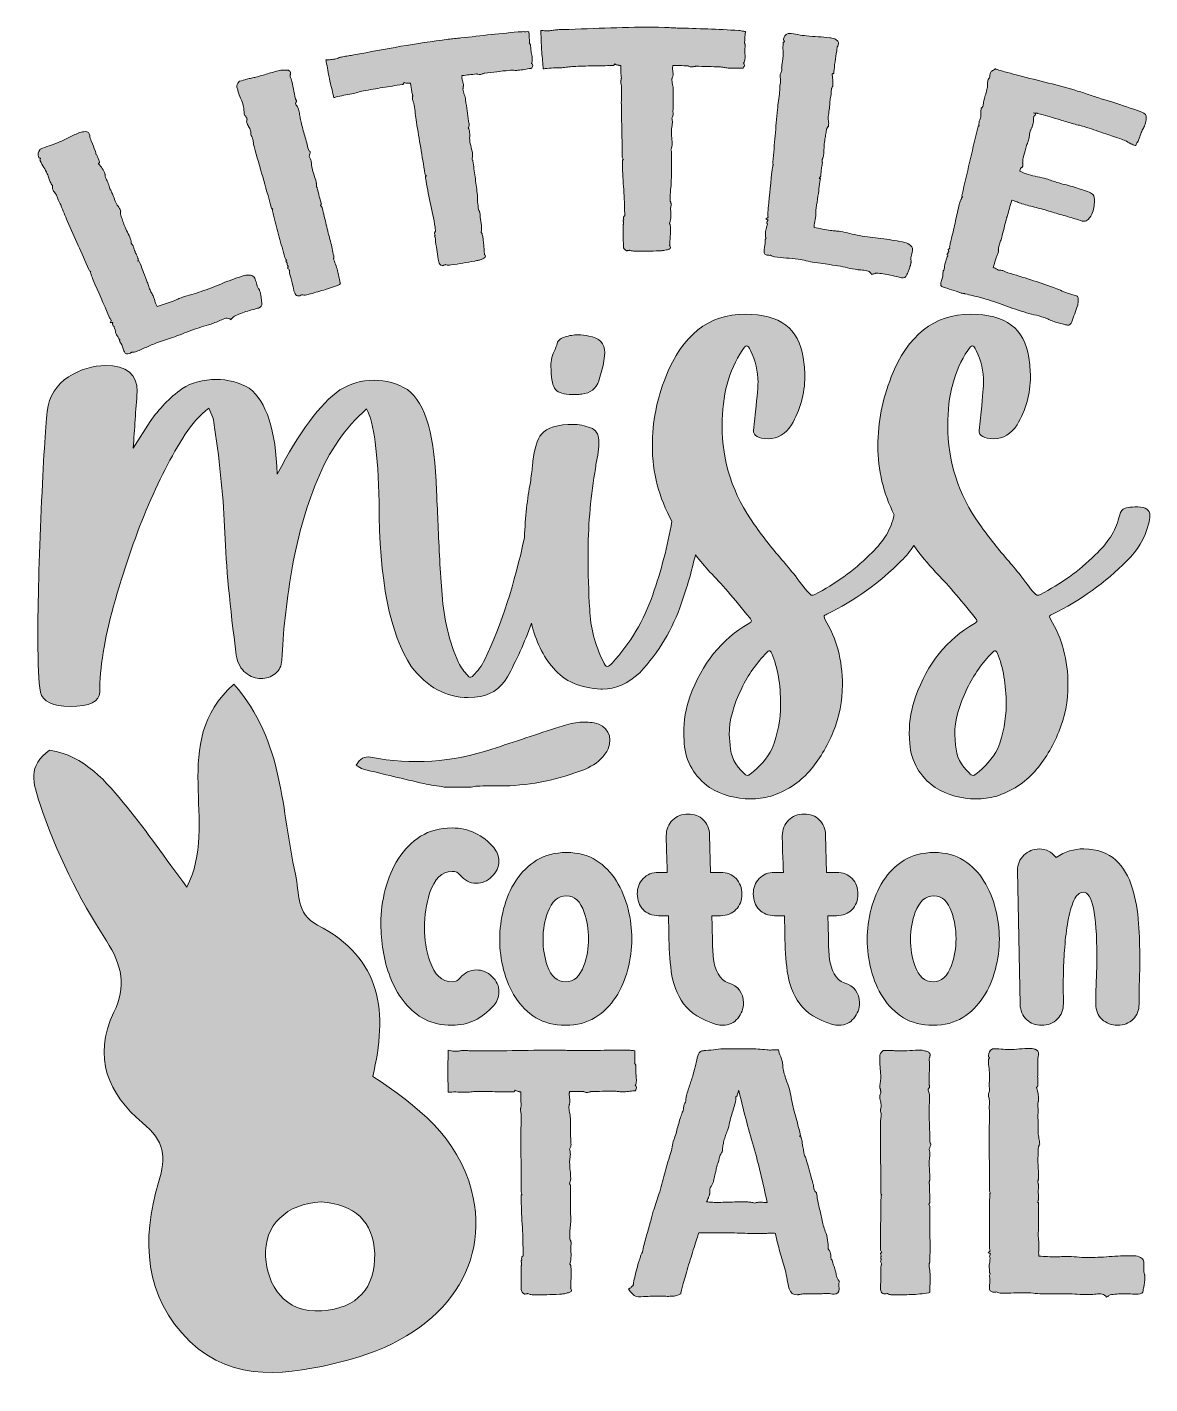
# Model space of a CAD drawing. Header units: inches. Extents: x 144 to 932, y -1020 to -68.
import ezdxf

# ---------------------------------------------------------------- set-up
doc = ezdxf.new("R2010")
doc.units = ezdxf.units.IN
doc.header["$MEASUREMENT"] = 0
doc.layers.add('Layer 1', color=7, linetype='Continuous')

# ---------------------------------------------------------------- blocks, each defined once
blk = doc.blocks.new('block 4')
at = {"layer": 'Layer 1', "true_color": 0x04d3da}
h = blk.add_hatch(color=132, dxfattribs=at)
h.dxf.hatch_style = 2
edge = h.paths.add_edge_path()
edge.add_spline(control_points=[(435.06, -235.21), (433.57, -234.67), (432.73, -233.81), (432.54, -232.61), (431.64, -226.87), (431.19, -224), (430.29, -218.26), (430.25, -217.99), (430.23, -217.85), (430.19, -217.59), (430.16, -217.44), (430.22, -217.28), (430.35, -217.1), (430.32, -216.92), (430.31, -216.83), (430.28, -216.65), (430.27, -216.56), (430.26, -216.52), (430.24, -216.43), (430.2, -216.16), (430.18, -216.02), (430.14, -215.76), (430.09, -215.46), (430.02, -215.28), (429.93, -215.21), (429.84, -215.15), (429.79, -215.05), (429.76, -214.89), (429.72, -214.63), (429.7, -214.49), (429.66, -214.22), (429.82, -214.01), (429.9, -213.91), (430.06, -213.7), (429.88, -213.58), (429.74, -213.21), (429.65, -212.61), (429.58, -212.17), (429.62, -211.93), (429.78, -211.91), (429.76, -211.76), (429.81, -211.6), (429.94, -211.42), (430.1, -211.21), (430.18, -211.11), (430.34, -210.9), (430.33, -210.81), (430.32, -210.76), (430.31, -210.67), (430.24, -210.23), (430.2, -210), (430.13, -209.55), (430.05, -209.01), (430.01, -208.74), (429.93, -208.21), (429.02, -202.37), (427.92, -196.57), (426.61, -190.8), (425.3, -185.04), (424.19, -179.31), (423.3, -173.63), (423.23, -173.18), (423.2, -172.96), (423.13, -172.51), (423.42, -172.46), (423.57, -172.44), (423.86, -172.39), (423.65, -172.12), (423.44, -171.84), (423.23, -171.57), (423.03, -171.3), (422.89, -171.01), (422.85, -170.71), (421.86, -164.43), (420.87, -158.35), (419.86, -152.45), (418.85, -146.56), (417.86, -140.55), (416.9, -134.42), (416.57, -132.33), (416.3, -130.3), (416.08, -128.35), (415.86, -126.39), (415.59, -124.36), (415.26, -122.27), (415.14, -121.52), (414.94, -120.83), (414.67, -120.18), (414.39, -119.53), (414.19, -118.84), (414.07, -118.09), (414.03, -117.79), (414.04, -117.6), (414.12, -117.51), (414.19, -117.42), (414.22, -117.3), (414.19, -117.15), (414.15, -116.88), (414.13, -116.75), (414.09, -116.48), (414.24, -116.3), (414.29, -116.07), (414.24, -115.77), (414.21, -115.59), (414.2, -115.5), (414.17, -115.32), (414.12, -115.02), (414.02, -114.65), (413.87, -114.22), (413.71, -113.78), (413.61, -113.42), (413.56, -113.11), (413.18, -110.69), (412.99, -109.48), (412.61, -107.06), (412.3, -107.11), (412.14, -107.13), (411.82, -107.18), (411.47, -107.24), (411.29, -107.19), (411.26, -107.04), (410.95, -107.09), (410.79, -107.12), (410.48, -107.17), (410.1, -107.08), (409.73, -107.02), (409.37, -107), (409.01, -106.98), (408.63, -106.85), (408.24, -106.61), (408.08, -106.78), (408.02, -106.91), (408.03, -106.98), (408.04, -107.06), (407.97, -107.19), (407.82, -107.36), (407.74, -107.56), (407.71, -107.66), (407.63, -107.85), (407.32, -107.9), (407.16, -107.93), (406.84, -107.98), (402.3, -108.72), (397.76, -109.45), (393.21, -110.18), (388.66, -110.9), (384.13, -111.69), (379.6, -112.55), (378.21, -112.82), (376.87, -113.15), (375.6, -113.55), (374.33, -113.96), (372.99, -114.29), (371.6, -114.57), (369.69, -114.95), (367.77, -115.3), (365.85, -115.61), (363.92, -115.93), (362.02, -116.36), (360.15, -116.91), (359.63, -117.02), (359.37, -117.08), (358.85, -117.19), (358.75, -116.74), (358.71, -116.52), (358.61, -116.08), (358.2, -114.15), (357.75, -112.2), (357.23, -110.22), (356.72, -108.24), (356.25, -106.21), (355.81, -104.14), (355.37, -102.07), (354.98, -100.02), (354.65, -98), (354.32, -95.99), (353.94, -94.02), (353.54, -92.09), (353.42, -91.56), (353.37, -91.29), (353.25, -90.76), (353.91, -90.71), (354.24, -90.69), (354.9, -90.64), (355.64, -90.64), (356.29, -90.62), (356.84, -90.58), (357.39, -90.55), (358.02, -90.46), (358.73, -90.31), (359.8, -90.09), (360.86, -89.79), (361.89, -89.43), (362.93, -89.07), (363.98, -88.78), (365.05, -88.56), (366.48, -88.28), (367.82, -88.05), (369.09, -87.88), (370.34, -87.71), (371.6, -87.51), (372.85, -87.27), (384.09, -85.11), (395.12, -83.1), (405.94, -81.22), (416.76, -79.35), (427.84, -77.68), (439.18, -76.24), (440.62, -76.06), (442.11, -75.91), (443.65, -75.79), (445.18, -75.68), (446.67, -75.54), (448.12, -75.37), (455.14, -74.54), (462.21, -73.74), (469.33, -72.96), (476.44, -72.19), (483.71, -71.51), (491.12, -70.94), (491.66, -70.9), (492.21, -70.89), (492.75, -70.93), (493.3, -70.96), (493.93, -70.95), (494.66, -70.9), (495.1, -70.96), (495.32, -70.99), (495.76, -71.04), (495.99, -74.21), (496.11, -75.8), (496.34, -78.97), (496.24, -79.07), (496.19, -79.12), (496.08, -79.21), (496.19, -79.21), (496.25, -79.2), (496.35, -79.19), (496.47, -79.37), (496.54, -79.45), (496.66, -79.63), (496.67, -79.78), (496.71, -79.85), (496.8, -79.84), (496.89, -79.84), (496.94, -79.91), (496.96, -80.06), (496.98, -80.33), (496.99, -80.47), (497, -80.74), (497.02, -80.92), (497.02, -81.01), (497.04, -81.19), (497.08, -81.83), (497.11, -82.14), (497.15, -82.78), (497.24, -83.99), (497.42, -85.23), (497.69, -86.49), (497.96, -87.76), (498.14, -89.01), (498.23, -90.21), (498.3, -91.27), (498.11, -92.27), (497.64, -93.21), (498.18, -93.33), (498.49, -93.83), (498.55, -94.74), (498.58, -95.19), (498.43, -95.58), (498.1, -95.91), (498.02, -96.19), (497.97, -96.33), (497.89, -96.61), (497.57, -96.63), (497.41, -96.64), (497.09, -96.67), (495.69, -96.92), (494.25, -97.18), (492.77, -97.45), (491.28, -97.72), (489.75, -97.91), (488.16, -98.04), (487.11, -98.13), (486.08, -98.14), (485.11, -98.07), (484.12, -98), (483.11, -98.02), (482.05, -98.11), (479.05, -98.37), (476.15, -98.68), (473.35, -99.03), (470.54, -99.37), (467.64, -99.7), (464.65, -100.02), (464.56, -100.12), (464.51, -100.17), (464.41, -100.27), (464.2, -100.29), (464.1, -100.31), (463.88, -100.33), (463.72, -100.5), (463.47, -100.6), (463.12, -100.64), (462.78, -100.83), (462.44, -100.94), (462.09, -100.98), (461.39, -101.05), (460.67, -100.98), (459.93, -100.75), (459.76, -100.77), (459.62, -100.75), (459.52, -100.68), (459.43, -100.62), (459.29, -100.6), (459.12, -100.62), (455, -101.07), (452.95, -101.31), (448.84, -101.8), (448.88, -102.11), (448.87, -102.37), (448.81, -102.61), (448.74, -102.84), (448.73, -103.11), (448.77, -103.41), (448.88, -104.32), (449.07, -105.17), (449.35, -105.97), (449.62, -106.78), (449.81, -107.63), (449.92, -108.53), (449.97, -108.98), (449.92, -109.3), (449.77, -109.47), (449.82, -109.92), (449.77, -110.23), (449.61, -110.4), (449.64, -110.58), (449.65, -110.67), (449.67, -110.85), (449.51, -111.02), (449.44, -111.18), (449.46, -111.33), (449.61, -112.54), (449.93, -113.76), (450.43, -114.99), (450.94, -116.22), (451.27, -117.52), (451.43, -118.87), (451.74, -121.43), (452.08, -123.94), (452.47, -126.4), (452.85, -128.87), (453.18, -131.31), (453.47, -133.71), (453.49, -133.89), (453.51, -133.98), (453.53, -134.17), (453.71, -134.3), (453.85, -134.74), (453.94, -135.49), (454.03, -136.24), (453.81, -137.26), (453.28, -138.54), (453.71, -139.25), (454.01, -140.36), (454.19, -141.86), (454.3, -142.76), (454.32, -143.64), (454.25, -144.48), (454.18, -145.33), (454.19, -146.13), (454.29, -146.88), (454.5, -148.68), (454.84, -150.43), (455.3, -152.13), (455.76, -153.83), (456.1, -155.58), (456.31, -157.38), (456.38, -157.98), (456.24, -158.41), (456.2, -158.54), (456.12, -158.8), (456.21, -159.38), (456.09, -159.69), (455.95, -160.02), (455.91, -160.33), (455.95, -160.63), (456.19, -160.96), (456.31, -161.13), (456.55, -161.47), (456.56, -161.56), (456.57, -161.6), (456.58, -161.69), (457.03, -165.45), (457.52, -169.21), (458.06, -172.95), (458.59, -176.69), (459.09, -180.52), (459.56, -184.43), (459.68, -185.48), (459.72, -186.47), (459.67, -187.39), (459.62, -188.31), (459.65, -189.3), (459.78, -190.34), (460.05, -192.6), (460.19, -193.73), (460.46, -195.98), (460.48, -196.13), (460.68, -196.49), (461.07, -197.05), (461.13, -197.5), (461.24, -197.79), (461.42, -197.92), (461.46, -198.28), (461.48, -198.46), (461.52, -198.82), (461.56, -199.13), (461.57, -199.51), (461.54, -199.96), (461.52, -200.42), (461.52, -200.81), (461.56, -201.11), (461.65, -201.86), (461.79, -202.72), (461.99, -203.68), (462.18, -204.65), (462.33, -205.59), (462.44, -206.49), (462.66, -208.29), (462.63, -210.05), (462.36, -211.76), (462.37, -211.85), (462.37, -211.89), (462.39, -211.98), (462.56, -212.11), (462.66, -212.26), (462.68, -212.4), (462.69, -212.56), (462.79, -212.7), (462.96, -212.83), (463, -213.13), (463.09, -213.5), (463.22, -213.94), (463.35, -214.38), (463.44, -214.83), (463.49, -215.28), (463.7, -216.99), (463.8, -217.85), (464.01, -219.56), (464.15, -220.77), (464.25, -221.93), (464.31, -223.07), (464.37, -224.2), (464.47, -225.37), (464.61, -226.58), (464.64, -226.76), (464.65, -226.85), (464.67, -227.03), (464.59, -227.13), (464.55, -227.18), (464.46, -227.28), (464.57, -227.36), (464.62, -227.4), (464.72, -227.48), (465.06, -227.74), (465.26, -228.1), (465.32, -228.55), (465.39, -229.15), (465.13, -229.56), (464.53, -229.79), (464.18, -230.01), (464.01, -230.12), (463.66, -230.35), (463.2, -230.4), (462.5, -230.71), (461.65, -231.05), (460.96, -231.33), (460.14, -231.51), (459.39, -231.68), (458.63, -231.85), (458.1, -231.96), (457.79, -232), (455.05, -232.5), (452.31, -232.98), (449.56, -233.43), (446.82, -233.89), (444.07, -234.32), (441.32, -234.72), (440.4, -234.86), (439.7, -234.89), (439.22, -234.81), (438.76, -234.87), (438.11, -234.74), (437.28, -234.41), (437.13, -234.43), (436.99, -234.53), (436.86, -234.7), (436.49, -234.76), (436.31, -234.79), (435.94, -234.84), (435.77, -234.96), (435.69, -235.02), (435.52, -235.14), (435.33, -235.17), (435.24, -235.18), (435.06, -235.21)], knot_values=[0, 0, 0, 0, 1, 1, 1, 2, 2, 2, 3, 3, 3, 4, 4, 4, 5, 5, 5, 6, 6, 6, 7, 7, 7, 8, 8, 8, 9, 9, 9, 10, 10, 10, 11, 11, 11, 12, 12, 12, 13, 13, 13, 14, 14, 14, 15, 15, 15, 16, 16, 16, 17, 17, 17, 18, 18, 18, 19, 19, 19, 20, 20, 20, 21, 21, 21, 22, 22, 22, 23, 23, 23, 24, 24, 24, 25, 25, 25, 26, 26, 26, 27, 27, 27, 28, 28, 28, 29, 29, 29, 30, 30, 30, 31, 31, 31, 32, 32, 32, 33, 33, 33, 34, 34, 34, 35, 35, 35, 36, 36, 36, 37, 37, 37, 38, 38, 38, 39, 39, 39, 40, 40, 40, 41, 41, 41, 42, 42, 42, 43, 43, 43, 44, 44, 44, 45, 45, 45, 46, 46, 46, 47, 47, 47, 48, 48, 48, 49, 49, 49, 50, 50, 50, 51, 51, 51, 52, 52, 52, 53, 53, 53, 54, 54, 54, 55, 55, 55, 56, 56, 56, 57, 57, 57, 58, 58, 58, 59, 59, 59, 60, 60, 60, 61, 61, 61, 62, 62, 62, 63, 63, 63, 64, 64, 64, 65, 65, 65, 66, 66, 66, 67, 67, 67, 68, 68, 68, 69, 69, 69, 70, 70, 70, 71, 71, 71, 72, 72, 72, 73, 73, 73, 74, 74, 74, 75, 75, 75, 76, 76, 76, 77, 77, 77, 78, 78, 78, 79, 79, 79, 80, 80, 80, 81, 81, 81, 82, 82, 82, 83, 83, 83, 84, 84, 84, 85, 85, 85, 86, 86, 86, 87, 87, 87, 88, 88, 88, 89, 89, 89, 90, 90, 90, 91, 91, 91, 92, 92, 92, 93, 93, 93, 94, 94, 94, 95, 95, 95, 96, 96, 96, 97, 97, 97, 98, 98, 98, 99, 99, 99, 100, 100, 100, 101, 101, 101, 102, 102, 102, 103, 103, 103, 104, 104, 104, 105, 105, 105, 106, 106, 106, 107, 107, 107, 108, 108, 108, 109, 109, 109, 110, 110, 110, 111, 111, 111, 112, 112, 112, 113, 113, 113, 114, 114, 114, 115, 115, 115, 116, 116, 116, 117, 117, 117, 118, 118, 118, 119, 119, 119, 120, 120, 120, 121, 121, 121, 122, 122, 122, 123, 123, 123, 124, 124, 124, 125, 125, 125, 126, 126, 126, 127, 127, 127, 128, 128, 128, 129, 129, 129, 130, 130, 130, 131, 131, 131, 132, 132, 132, 133, 133, 133, 134, 134, 134, 135, 135, 135, 136, 136, 136, 137, 137, 137, 138, 138, 138, 139, 139, 139, 140, 140, 140, 141, 141, 141, 142, 142, 142, 143, 143, 143, 144, 144, 144, 145, 145, 145, 146, 146, 146, 147, 147, 147, 148, 148, 148, 149, 149, 149, 150, 150, 150, 151, 151, 151, 152, 152, 152, 153, 153, 153, 154, 154, 154, 155, 155, 155, 156, 156, 156, 157, 157, 157, 158, 158, 158, 159, 159, 159, 160, 160, 160, 161, 161, 161, 162, 162, 162, 163, 163, 163, 164, 164, 164, 165, 165, 165, 166, 166, 166, 167, 167, 167, 168, 168, 168, 169, 169, 169, 169], degree=3, periodic=1)
h = blk.add_hatch(color=132, dxfattribs=at)
h.dxf.hatch_style = 2
edge = h.paths.add_edge_path()
edge.add_spline(control_points=[(564.28, -224.69), (562.88, -223.95), (562.17, -222.97), (562.16, -221.76), (562.09, -215.95), (562.06, -213.04), (561.99, -207.23), (561.99, -206.96), (561.98, -206.82), (561.98, -206.55), (561.98, -206.4), (562.05, -206.25), (562.21, -206.09), (562.21, -205.91), (562.21, -205.82), (562.21, -205.64), (562.21, -205.55), (562.2, -205.5), (562.2, -205.41), (562.2, -205.14), (562.2, -205), (562.2, -204.73), (562.19, -204.43), (562.15, -204.24), (562.07, -204.17), (561.99, -204.09), (561.95, -203.98), (561.95, -203.83), (561.95, -203.55), (561.94, -203.42), (561.94, -203.15), (562.13, -202.96), (562.22, -202.87), (562.41, -202.69), (562.25, -202.54), (562.17, -202.16), (562.16, -201.55), (562.15, -201.1), (562.23, -200.87), (562.39, -200.87), (562.39, -200.72), (562.46, -200.57), (562.62, -200.41), (562.81, -200.23), (562.9, -200.14), (563.09, -199.95), (563.09, -199.86), (563.09, -199.82), (563.09, -199.73), (563.08, -199.27), (563.08, -199.05), (563.08, -198.59), (563.07, -198.05), (563.07, -197.78), (563.06, -197.23), (563, -191.33), (562.74, -185.43), (562.27, -179.53), (561.8, -173.64), (561.52, -167.81), (561.46, -162.06), (561.45, -161.61), (561.45, -161.38), (561.44, -160.93), (561.74, -160.92), (561.89, -160.92), (562.19, -160.92), (562.02, -160.62), (561.85, -160.31), (561.68, -160.01), (561.52, -159.72), (561.43, -159.41), (561.42, -159.11), (561.35, -152.75), (561.23, -146.59), (561.08, -140.61), (560.92, -134.64), (560.81, -128.55), (560.73, -122.34), (560.71, -120.22), (560.72, -118.18), (560.79, -116.21), (560.85, -114.24), (560.87, -112.2), (560.84, -110.08), (560.84, -109.32), (560.74, -108.6), (560.56, -107.93), (560.37, -107.25), (560.28, -106.53), (560.27, -105.77), (560.26, -105.47), (560.3, -105.28), (560.39, -105.2), (560.48, -105.13), (560.52, -105.01), (560.52, -104.86), (560.52, -104.59), (560.52, -104.45), (560.51, -104.18), (560.68, -104.03), (560.77, -103.8), (560.77, -103.5), (560.76, -103.31), (560.76, -103.22), (560.76, -103.04), (560.76, -102.74), (560.71, -102.36), (560.62, -101.91), (560.52, -101.46), (560.47, -101.08), (560.47, -100.78), (560.44, -98.32), (560.43, -97.1), (560.4, -94.65), (560.08, -94.65), (559.92, -94.65), (559.6, -94.66), (559.25, -94.66), (559.07, -94.59), (559.07, -94.44), (558.75, -94.44), (558.59, -94.44), (558.27, -94.45), (557.92, -94.3), (557.56, -94.19), (557.21, -94.12), (556.86, -94.05), (556.5, -93.87), (556.14, -93.57), (555.97, -93.73), (555.88, -93.84), (555.88, -93.92), (555.88, -93.99), (555.79, -94.11), (555.62, -94.26), (555.52, -94.44), (555.47, -94.54), (555.36, -94.72), (555.05, -94.73), (554.89, -94.73), (554.57, -94.73), (549.98, -94.81), (545.38, -94.89), (540.8, -94.96), (536.2, -95.02), (531.61, -95.16), (527.02, -95.36), (525.61, -95.42), (524.24, -95.56), (522.93, -95.78), (521.62, -95.99), (520.25, -96.14), (518.84, -96.21), (516.9, -96.31), (514.95, -96.38), (513.02, -96.42), (511.07, -96.45), (509.13, -96.61), (507.2, -96.88), (506.68, -96.92), (506.41, -96.93), (505.88, -96.97), (505.85, -96.52), (505.84, -96.29), (505.81, -95.84), (505.68, -93.88), (505.51, -91.87), (505.29, -89.84), (505.07, -87.81), (504.89, -85.74), (504.75, -83.62), (504.61, -81.51), (504.52, -79.43), (504.48, -77.38), (504.43, -75.34), (504.35, -73.34), (504.22, -71.37), (504.19, -70.83), (504.17, -70.56), (504.13, -70.01), (504.79, -70.06), (505.12, -70.09), (505.77, -70.13), (506.5, -70.24), (507.15, -70.31), (507.69, -70.36), (508.24, -70.4), (508.87, -70.4), (509.6, -70.35), (510.68, -70.29), (511.77, -70.15), (512.84, -69.94), (513.91, -69.73), (515, -69.59), (516.08, -69.53), (517.53, -69.45), (518.89, -69.42), (520.16, -69.43), (521.43, -69.45), (522.7, -69.42), (523.97, -69.37), (535.36, -68.84), (546.54, -68.43), (557.5, -68.12), (568.45, -67.81), (579.65, -67.75), (591.06, -67.94), (592.51, -67.97), (594.01, -68.03), (595.55, -68.14), (597.08, -68.25), (598.58, -68.32), (600.03, -68.36), (607.09, -68.54), (614.2, -68.76), (621.36, -69.01), (628.52, -69.26), (635.81, -69.63), (643.23, -70.12), (643.78, -70.16), (644.32, -70.23), (644.85, -70.34), (645.39, -70.46), (646.02, -70.54), (646.75, -70.59), (647.17, -70.71), (647.39, -70.77), (647.82, -70.89), (647.59, -74.06), (647.48, -75.65), (647.25, -78.82), (647.14, -78.9), (647.08, -78.94), (646.97, -79.02), (647.08, -79.03), (647.13, -79.04), (647.24, -79.04), (647.33, -79.23), (647.38, -79.33), (647.48, -79.52), (647.47, -79.67), (647.5, -79.74), (647.59, -79.75), (647.68, -79.76), (647.72, -79.84), (647.71, -79.99), (647.69, -80.26), (647.68, -80.39), (647.66, -80.67), (647.65, -80.85), (647.64, -80.94), (647.63, -81.12), (647.58, -81.75), (647.56, -82.07), (647.52, -82.7), (647.43, -83.91), (647.43, -85.17), (647.52, -86.46), (647.6, -87.75), (647.6, -89.01), (647.52, -90.21), (647.44, -91.27), (647.1, -92.23), (646.51, -93.1), (647.03, -93.29), (647.26, -93.84), (647.19, -94.74), (647.16, -95.2), (646.95, -95.56), (646.58, -95.84), (646.45, -96.1), (646.39, -96.23), (646.27, -96.5), (645.95, -96.48), (645.79, -96.46), (645.47, -96.44), (644.05, -96.49), (642.58, -96.55), (641.07, -96.6), (639.56, -96.65), (638.01, -96.63), (636.43, -96.53), (635.37, -96.46), (634.35, -96.32), (633.4, -96.12), (632.43, -95.91), (631.42, -95.78), (630.36, -95.72), (627.36, -95.55), (624.44, -95.44), (621.62, -95.38), (618.79, -95.32), (615.87, -95.24), (612.87, -95.12), (612.76, -95.21), (612.7, -95.25), (612.59, -95.34), (612.38, -95.33), (612.28, -95.32), (612.06, -95.32), (611.88, -95.46), (611.61, -95.52), (611.26, -95.51), (610.9, -95.65), (610.54, -95.71), (610.19, -95.7), (609.49, -95.67), (608.78, -95.5), (608.09, -95.17), (607.91, -95.17), (607.78, -95.12), (607.7, -95.05), (607.61, -94.97), (607.48, -94.92), (607.3, -94.92), (603.17, -94.78), (601.1, -94.72), (596.97, -94.63), (596.96, -94.93), (596.91, -95.19), (596.82, -95.42), (596.72, -95.64), (596.67, -95.91), (596.67, -96.21), (596.64, -97.12), (596.71, -97.99), (596.87, -98.82), (597.03, -99.66), (597.09, -100.53), (597.07, -101.44), (597.06, -101.89), (596.97, -102.2), (596.79, -102.34), (596.78, -102.8), (596.68, -103.1), (596.5, -103.24), (596.5, -103.43), (596.5, -103.52), (596.49, -103.7), (596.31, -103.85), (596.22, -104), (596.22, -104.15), (596.19, -105.36), (596.34, -106.61), (596.66, -107.9), (596.98, -109.2), (597.12, -110.52), (597.09, -111.89), (597.03, -114.46), (597.01, -117), (597.04, -119.49), (597.06, -121.99), (597.05, -124.45), (596.99, -126.87), (596.98, -127.05), (596.98, -127.14), (596.98, -127.32), (597.14, -127.48), (597.22, -127.94), (597.2, -128.69), (597.18, -129.45), (596.81, -130.42), (596.1, -131.62), (596.43, -132.39), (596.57, -133.52), (596.54, -135.03), (596.51, -135.94), (596.41, -136.81), (596.22, -137.64), (596.03, -138.47), (595.93, -139.26), (595.91, -140.02), (595.87, -141.83), (595.95, -143.61), (596.16, -145.36), (596.37, -147.1), (596.46, -148.88), (596.41, -150.7), (596.4, -151.31), (596.19, -151.71), (596.13, -151.83), (596.02, -152.07), (596.03, -152.66), (595.86, -152.96), (595.68, -153.26), (595.59, -153.56), (595.59, -153.86), (595.78, -154.23), (595.87, -154.41), (596.06, -154.78), (596.06, -154.87), (596.06, -154.91), (596.06, -155), (595.97, -158.79), (595.92, -162.58), (595.91, -166.36), (595.9, -170.14), (595.85, -174), (595.76, -177.93), (595.73, -178.99), (595.62, -179.98), (595.44, -180.88), (595.26, -181.78), (595.15, -182.76), (595.13, -183.82), (595.08, -186.09), (595.05, -187.23), (594.99, -189.5), (594.99, -189.65), (595.14, -190.03), (595.45, -190.64), (595.44, -191.1), (595.51, -191.4), (595.67, -191.55), (595.66, -191.92), (595.65, -192.1), (595.64, -192.46), (595.64, -192.77), (595.59, -193.15), (595.5, -193.59), (595.41, -194.04), (595.36, -194.43), (595.35, -194.73), (595.33, -195.49), (595.35, -196.36), (595.41, -197.34), (595.46, -198.32), (595.48, -199.27), (595.46, -200.18), (595.41, -201.99), (595.13, -203.73), (594.62, -205.38), (594.62, -205.47), (594.62, -205.52), (594.61, -205.61), (594.77, -205.76), (594.84, -205.92), (594.84, -206.07), (594.84, -206.22), (594.91, -206.37), (595.07, -206.53), (595.06, -206.83), (595.09, -207.21), (595.16, -207.66), (595.23, -208.12), (595.25, -208.58), (595.24, -209.03), (595.2, -210.75), (595.18, -211.62), (595.14, -213.34), (595.11, -214.55), (595.04, -215.73), (594.93, -216.86), (594.83, -217.99), (594.76, -219.16), (594.73, -220.37), (594.73, -220.55), (594.73, -220.64), (594.72, -220.82), (594.63, -220.91), (594.58, -220.96), (594.48, -221.05), (594.57, -221.14), (594.62, -221.19), (594.71, -221.28), (595.01, -221.59), (595.16, -221.97), (595.15, -222.42), (595.13, -223.03), (594.81, -223.4), (594.19, -223.54), (593.82, -223.71), (593.63, -223.8), (593.25, -223.97), (592.79, -223.96), (592.05, -224.16), (591.16, -224.38), (590.44, -224.55), (589.6, -224.61), (588.83, -224.67), (588.06, -224.74), (587.52, -224.77), (587.21, -224.76), (584.43, -224.87), (581.65, -224.95), (578.87, -225.01), (576.09, -225.06), (573.31, -225.1), (570.53, -225.1), (569.61, -225.11), (568.91, -225.04), (568.45, -224.89), (567.99, -224.89), (567.37, -224.66), (566.59, -224.21), (566.44, -224.22), (566.28, -224.29), (566.13, -224.44), (565.76, -224.45), (565.57, -224.45), (565.2, -224.45), (565.02, -224.54), (564.93, -224.59), (564.74, -224.68), (564.56, -224.69), (564.46, -224.69), (564.28, -224.69)], knot_values=[0, 0, 0, 0, 1, 1, 1, 2, 2, 2, 3, 3, 3, 4, 4, 4, 5, 5, 5, 6, 6, 6, 7, 7, 7, 8, 8, 8, 9, 9, 9, 10, 10, 10, 11, 11, 11, 12, 12, 12, 13, 13, 13, 14, 14, 14, 15, 15, 15, 16, 16, 16, 17, 17, 17, 18, 18, 18, 19, 19, 19, 20, 20, 20, 21, 21, 21, 22, 22, 22, 23, 23, 23, 24, 24, 24, 25, 25, 25, 26, 26, 26, 27, 27, 27, 28, 28, 28, 29, 29, 29, 30, 30, 30, 31, 31, 31, 32, 32, 32, 33, 33, 33, 34, 34, 34, 35, 35, 35, 36, 36, 36, 37, 37, 37, 38, 38, 38, 39, 39, 39, 40, 40, 40, 41, 41, 41, 42, 42, 42, 43, 43, 43, 44, 44, 44, 45, 45, 45, 46, 46, 46, 47, 47, 47, 48, 48, 48, 49, 49, 49, 50, 50, 50, 51, 51, 51, 52, 52, 52, 53, 53, 53, 54, 54, 54, 55, 55, 55, 56, 56, 56, 57, 57, 57, 58, 58, 58, 59, 59, 59, 60, 60, 60, 61, 61, 61, 62, 62, 62, 63, 63, 63, 64, 64, 64, 65, 65, 65, 66, 66, 66, 67, 67, 67, 68, 68, 68, 69, 69, 69, 70, 70, 70, 71, 71, 71, 72, 72, 72, 73, 73, 73, 74, 74, 74, 75, 75, 75, 76, 76, 76, 77, 77, 77, 78, 78, 78, 79, 79, 79, 80, 80, 80, 81, 81, 81, 82, 82, 82, 83, 83, 83, 84, 84, 84, 85, 85, 85, 86, 86, 86, 87, 87, 87, 88, 88, 88, 89, 89, 89, 90, 90, 90, 91, 91, 91, 92, 92, 92, 93, 93, 93, 94, 94, 94, 95, 95, 95, 96, 96, 96, 97, 97, 97, 98, 98, 98, 99, 99, 99, 100, 100, 100, 101, 101, 101, 102, 102, 102, 103, 103, 103, 104, 104, 104, 105, 105, 105, 106, 106, 106, 107, 107, 107, 108, 108, 108, 109, 109, 109, 110, 110, 110, 111, 111, 111, 112, 112, 112, 113, 113, 113, 114, 114, 114, 115, 115, 115, 116, 116, 116, 117, 117, 117, 118, 118, 118, 119, 119, 119, 120, 120, 120, 121, 121, 121, 122, 122, 122, 123, 123, 123, 124, 124, 124, 125, 125, 125, 126, 126, 126, 127, 127, 127, 128, 128, 128, 129, 129, 129, 130, 130, 130, 131, 131, 131, 132, 132, 132, 133, 133, 133, 134, 134, 134, 135, 135, 135, 136, 136, 136, 137, 137, 137, 138, 138, 138, 139, 139, 139, 140, 140, 140, 141, 141, 141, 142, 142, 142, 143, 143, 143, 144, 144, 144, 145, 145, 145, 146, 146, 146, 147, 147, 147, 148, 148, 148, 149, 149, 149, 150, 150, 150, 151, 151, 151, 152, 152, 152, 153, 153, 153, 154, 154, 154, 155, 155, 155, 156, 156, 156, 157, 157, 157, 158, 158, 158, 159, 159, 159, 160, 160, 160, 161, 161, 161, 162, 162, 162, 163, 163, 163, 164, 164, 164, 165, 165, 165, 166, 166, 166, 167, 167, 167, 168, 168, 168, 169, 169, 169, 169], degree=3, periodic=1)
h = blk.add_hatch(color=132, dxfattribs=at)
h.dxf.hatch_style = 2
edge = h.paths.add_edge_path()
edge.add_spline(control_points=[(662.19, -202.39), (662.71, -201.98), (662.97, -201.78), (663.49, -201.37), (663.65, -201.39), (663.74, -201.32), (663.75, -201.17), (663.46, -200.84), (663.37, -200.14), (663.47, -199.09), (664.64, -187.16), (665.22, -181.19), (666.38, -169.26), (666.46, -168.51), (666.56, -167.88), (666.69, -167.36), (666.83, -166.84), (666.93, -166.2), (667, -165.45), (667.05, -165), (667.07, -164.77), (667.11, -164.32), (667.31, -164.34), (667.41, -164.35), (667.61, -164.37), (667.16, -163.87), (666.97, -163.24), (667.04, -162.49), (667.66, -156.16), (668.22, -149.98), (668.72, -143.95), (669.22, -137.92), (669.78, -131.81), (670.38, -125.63), (670.58, -123.53), (670.82, -121.46), (671.11, -119.43), (671.4, -117.41), (671.64, -115.34), (671.85, -113.23), (671.9, -112.63), (671.92, -111.98), (671.9, -111.3), (671.88, -110.62), (671.91, -109.9), (671.98, -109.14), (672.02, -108.69), (672.11, -108.24), (672.24, -107.8), (672.38, -107.36), (672.46, -106.91), (672.51, -106.45), (672.59, -105.55), (672.55, -104.63), (672.38, -103.7), (672.2, -102.78), (672.16, -101.86), (672.24, -100.96), (672.27, -100.65), (672.39, -100.32), (672.61, -99.96), (672.82, -99.61), (673.03, -99.29), (673.23, -99), (673.25, -98.82), (673.26, -98.73), (673.28, -98.55), (673.32, -98.1), (673.33, -97.6), (673.29, -97.07), (673.25, -96.53), (673.25, -96.04), (673.3, -95.58), (673.39, -94.68), (673.52, -93.74), (673.71, -92.77), (673.89, -91.81), (674.04, -90.72), (674.16, -89.51), (674.32, -87.85), (674.35, -86.15), (674.25, -84.39), (674.15, -82.63), (674.18, -80.92), (674.34, -79.26), (674.38, -78.9), (674.39, -78.72), (674.43, -78.36), (674.79, -78.39), (674.98, -78.26), (675.01, -77.96), (675.13, -77.88), (675.19, -77.84), (675.3, -77.76), (675.31, -77.67), (675.32, -77.62), (675.33, -77.53), (675.22, -77.52), (675.16, -77.52), (675.06, -77.51), (675.09, -77.21), (674.92, -77.04), (674.56, -77), (674.59, -76.64), (674.61, -76.46), (674.65, -76.1), (674.82, -74.29), (675.86, -73.02), (677.75, -72.3), (677.87, -72.22), (677.93, -72.18), (678.05, -72.1), (678.16, -72.11), (678.21, -72.12), (678.32, -72.13), (680.49, -72.34), (682.61, -72.64), (684.67, -73.01), (686.72, -73.38), (688.75, -73.68), (690.74, -73.9), (693.45, -74.2), (696.17, -74.4), (698.91, -74.5), (701.64, -74.6), (704.36, -74.82), (707.07, -75.16), (707.97, -75.28), (709.12, -75.58), (710.53, -76.07), (711.05, -76.29), (711.64, -76.67), (712.3, -77.22), (712.96, -77.76), (713.24, -78.41), (713.14, -79.16), (713.02, -80.06), (712.85, -80.78), (712.61, -81.15), (712.42, -81.42), (712.25, -81.79), (712.19, -82.24), (712.08, -83.05), (712.02, -83.46), (711.92, -84.27), (711.5, -87.42), (711.29, -88.99), (710.87, -92.14), (710.77, -92.89), (710.59, -93.48), (710.36, -93.91), (710.49, -94.23), (710.53, -94.69), (710.45, -95.29), (710.37, -95.89), (710.28, -96.57), (710.18, -97.32), (710.08, -98.07), (709.96, -98.97), (709.82, -100.02), (709.69, -100.18), (709.62, -100.27), (709.49, -100.43), (709.28, -100.4), (709.18, -100.39), (708.96, -100.36), (708.95, -100.45), (708.95, -100.5), (708.93, -100.59), (708.76, -100.56), (708.66, -100.63), (708.64, -100.78), (709.34, -103.62), (709.5, -106.39), (709.14, -109.09), (709.1, -109.39), (709.03, -109.57), (708.94, -109.63), (708.84, -109.7), (708.78, -109.81), (708.76, -109.95), (708.7, -110.4), (708.57, -110.69), (708.38, -110.82), (708.33, -111.18), (708.31, -111.36), (708.26, -111.72), (708.18, -112.35), (708.13, -112.66), (708.05, -113.29), (708.16, -113.77), (708.17, -114.38), (708.07, -115.13), (707.97, -115.88), (707.84, -116.55), (707.67, -117.14), (707.5, -117.72), (707.37, -118.4), (707.27, -119.14), (707.15, -120.04), (707.07, -120.95), (707.04, -121.86), (707.01, -122.77), (706.93, -123.68), (706.81, -124.58), (706.55, -126.56), (706.41, -127.55), (706.15, -129.53), (705.97, -130.88), (705.97, -132.18), (706.15, -133.42), (706.33, -134.67), (706.34, -135.89), (706.18, -137.09), (706.14, -137.39), (706.03, -137.57), (705.85, -137.62), (705.67, -137.67), (705.57, -137.77), (705.55, -137.92), (705.51, -138.23), (705.44, -138.41), (705.34, -138.47), (705.25, -138.53), (705.19, -138.64), (705.17, -138.79), (705.15, -138.94), (705.09, -139.09), (704.99, -139.22), (704.88, -139.36), (704.81, -139.58), (704.77, -139.88), (704.61, -141.08), (704.4, -142.32), (704.15, -143.58), (703.89, -144.84), (703.69, -146.07), (703.53, -147.27), (703.29, -149.07), (703.14, -150.85), (703.07, -152.59), (703.01, -154.34), (702.86, -156.11), (702.61, -157.91), (702.57, -158.27), (702.54, -158.45), (702.49, -158.81), (702.45, -159.12), (702.39, -159.3), (702.3, -159.36), (702.2, -159.43), (702.15, -159.53), (702.13, -159.68), (702.09, -159.98), (702.01, -160.2), (701.91, -160.34), (701.81, -160.48), (701.74, -160.7), (701.7, -161), (701.67, -161.18), (701.66, -161.27), (701.64, -161.45), (701.78, -161.62), (701.84, -161.86), (701.8, -162.16), (701.76, -162.46), (701.81, -162.69), (701.95, -162.86), (701.9, -163.22), (701.88, -163.4), (701.83, -163.76), (701.75, -164.37), (701.64, -164.93), (701.49, -165.44), (701.33, -165.95), (701.22, -166.51), (701.14, -167.11), (701.04, -167.86), (700.97, -168.66), (700.94, -169.49), (700.92, -170.32), (700.85, -171.12), (700.75, -171.86), (700.73, -172.04), (700.71, -172.13), (700.69, -172.31), (700.67, -172.47), (700.57, -172.61), (700.39, -172.73), (700.37, -172.82), (700.37, -172.87), (700.36, -172.96), (700.34, -173.11), (700.12, -173.46), (699.71, -174.02), (700.01, -174.06), (700.15, -174.08), (700.45, -174.11), (699.68, -179.87), (699.29, -182.76), (698.52, -188.52), (698.38, -189.57), (698.2, -190.62), (697.98, -191.65), (697.76, -192.69), (697.57, -193.81), (697.41, -195.01), (697.27, -196.06), (697.22, -197.08), (697.24, -198.08), (697.27, -199.07), (697.22, -200.1), (697.08, -201.15), (696.96, -202.05), (696.8, -202.94), (696.6, -203.83), (696.4, -204.72), (696.25, -205.54), (696.15, -206.29), (696.11, -206.59), (696.1, -206.94), (696.13, -207.32), (696.16, -207.7), (696.15, -208.05), (696.11, -208.35), (697.99, -208.75), (699.9, -209.13), (701.86, -209.48), (703.82, -209.83), (705.74, -210.14), (707.63, -210.42), (708.89, -210.61), (710.04, -210.74), (711.07, -210.82), (712.11, -210.9), (713.25, -211.03), (714.51, -211.23), (716.71, -211.57), (718.94, -212.04), (721.18, -212.63), (723.42, -213.22), (725.64, -213.7), (727.84, -214.08), (732.86, -214.93), (737.91, -215.64), (743, -216.2), (748.08, -216.76), (753.13, -217.55), (758.14, -218.57), (762.05, -219.37), (764.37, -220.79), (765.08, -222.8), (765.27, -223.46), (765.22, -224.45), (764.93, -225.79), (764.59, -227.38), (764.42, -228.18), (764.08, -229.78), (763.9, -230.67), (763.9, -231.37), (764.12, -231.88), (764.06, -232.18), (764.05, -232.41), (764.09, -232.57), (764.14, -232.73), (764.13, -232.96), (764.07, -233.26), (763.95, -233.79), (763.9, -234.06), (763.78, -234.59), (763.75, -234.74), (763.62, -235.18), (763.38, -235.9), (763.15, -236.63), (762.86, -237.42), (762.52, -238.27), (762.18, -239.12), (761.85, -239.91), (761.54, -240.61), (761.23, -241.32), (761.06, -241.75), (761.03, -241.9), (760.53, -243.49), (759.29, -244.08), (757.31, -243.67), (756.55, -243.51), (755.34, -243.22), (753.68, -242.8), (752.02, -242.39), (750.28, -242), (748.45, -241.63), (746.77, -241.3), (745.08, -241.01), (743.39, -240.76), (741.7, -240.52), (740.29, -240.44), (739.17, -240.54), (738.97, -240.59), (738.87, -240.62), (738.67, -240.68), (738.33, -240.77), (738.08, -240.88), (737.9, -241), (737.72, -241.12), (737.55, -241.16), (737.4, -241.13), (737, -241.24), (736.8, -241.3), (736.4, -241.41), (736.27, -241.11), (736.2, -240.96), (736.07, -240.66), (735.32, -239.6), (734.33, -238.95), (733.11, -238.73), (731.73, -238.49), (730.34, -238.32), (728.94, -238.22), (727.54, -238.13), (726.15, -237.97), (724.78, -237.73), (722.33, -237.32), (720, -236.85), (717.81, -236.34), (715.62, -235.84), (713.37, -235.4), (711.07, -235.05), (705.28, -234.15), (702.38, -233.72), (696.57, -232.92), (694.42, -232.63), (692.4, -232.24), (690.51, -231.76), (688.62, -231.29), (686.75, -230.93), (684.91, -230.7), (682.14, -230.36), (679.36, -230.06), (676.58, -229.82), (673.81, -229.57), (671.03, -229.3), (668.26, -229.01), (667.33, -228.91), (666.36, -228.51), (665.35, -227.79), (665.15, -227.86), (665.06, -227.9), (664.86, -227.97), (664.31, -227.92), (664.03, -227.89), (663.47, -227.83), (662.7, -227.75), (662.07, -227.5), (661.56, -227.07), (661.06, -226.64), (660.85, -225.97), (660.94, -225.07), (661.04, -224.02), (661.18, -223), (661.35, -222.03), (661.53, -221.07), (661.66, -220.12), (661.75, -219.22), (661.78, -218.92), (661.77, -218.61), (661.72, -218.3), (661.67, -218), (661.66, -217.69), (661.69, -217.39), (661.73, -216.94), (661.8, -216.64), (661.9, -216.5), (661.99, -216.36), (662.12, -216.14), (662.31, -215.85), (662.33, -215.71), (662.25, -215.62), (662.1, -215.6), (662.13, -215.3), (662.06, -215.15), (661.91, -215.13), (661.95, -214.77), (661.96, -214.59), (662, -214.23), (662.04, -213.77), (662.05, -213.28), (662.02, -212.75), (661.99, -212.21), (662, -211.72), (662.05, -211.27), (662.12, -210.51), (662.27, -209.84), (662.48, -209.26), (662.7, -208.67), (662.84, -208), (662.92, -207.24), (662.96, -206.79), (663.07, -206.5), (663.24, -206.36), (663.25, -206.27), (663.25, -206.23), (663.26, -206.14), (663, -205.51), (662.89, -205.04), (662.92, -204.74), (662.95, -204.44), (663.15, -204), (663.53, -203.43), (663.63, -203.35), (663.69, -203.31), (663.79, -203.22), (663.7, -203.13), (663.66, -203.08), (663.57, -202.98), (663.02, -202.74), (662.74, -202.62), (662.19, -202.39)], knot_values=[0, 0, 0, 0, 1, 1, 1, 2, 2, 2, 3, 3, 3, 4, 4, 4, 5, 5, 5, 6, 6, 6, 7, 7, 7, 8, 8, 8, 9, 9, 9, 10, 10, 10, 11, 11, 11, 12, 12, 12, 13, 13, 13, 14, 14, 14, 15, 15, 15, 16, 16, 16, 17, 17, 17, 18, 18, 18, 19, 19, 19, 20, 20, 20, 21, 21, 21, 22, 22, 22, 23, 23, 23, 24, 24, 24, 25, 25, 25, 26, 26, 26, 27, 27, 27, 28, 28, 28, 29, 29, 29, 30, 30, 30, 31, 31, 31, 32, 32, 32, 33, 33, 33, 34, 34, 34, 35, 35, 35, 36, 36, 36, 37, 37, 37, 38, 38, 38, 39, 39, 39, 40, 40, 40, 41, 41, 41, 42, 42, 42, 43, 43, 43, 44, 44, 44, 45, 45, 45, 46, 46, 46, 47, 47, 47, 48, 48, 48, 49, 49, 49, 50, 50, 50, 51, 51, 51, 52, 52, 52, 53, 53, 53, 54, 54, 54, 55, 55, 55, 56, 56, 56, 57, 57, 57, 58, 58, 58, 59, 59, 59, 60, 60, 60, 61, 61, 61, 62, 62, 62, 63, 63, 63, 64, 64, 64, 65, 65, 65, 66, 66, 66, 67, 67, 67, 68, 68, 68, 69, 69, 69, 70, 70, 70, 71, 71, 71, 72, 72, 72, 73, 73, 73, 74, 74, 74, 75, 75, 75, 76, 76, 76, 77, 77, 77, 78, 78, 78, 79, 79, 79, 80, 80, 80, 81, 81, 81, 82, 82, 82, 83, 83, 83, 84, 84, 84, 85, 85, 85, 86, 86, 86, 87, 87, 87, 88, 88, 88, 89, 89, 89, 90, 90, 90, 91, 91, 91, 92, 92, 92, 93, 93, 93, 94, 94, 94, 95, 95, 95, 96, 96, 96, 97, 97, 97, 98, 98, 98, 99, 99, 99, 100, 100, 100, 101, 101, 101, 102, 102, 102, 103, 103, 103, 104, 104, 104, 105, 105, 105, 106, 106, 106, 107, 107, 107, 108, 108, 108, 109, 109, 109, 110, 110, 110, 111, 111, 111, 112, 112, 112, 113, 113, 113, 114, 114, 114, 115, 115, 115, 116, 116, 116, 117, 117, 117, 118, 118, 118, 119, 119, 119, 120, 120, 120, 121, 121, 121, 122, 122, 122, 123, 123, 123, 124, 124, 124, 125, 125, 125, 126, 126, 126, 127, 127, 127, 128, 128, 128, 129, 129, 129, 130, 130, 130, 131, 131, 131, 132, 132, 132, 133, 133, 133, 134, 134, 134, 135, 135, 135, 136, 136, 136, 137, 137, 137, 138, 138, 138, 139, 139, 139, 140, 140, 140, 141, 141, 141, 142, 142, 142, 143, 143, 143, 144, 144, 144, 145, 145, 145, 146, 146, 146, 147, 147, 147, 148, 148, 148, 149, 149, 149, 150, 150, 150, 151, 151, 151, 152, 152, 152, 153, 153, 153, 154, 154, 154, 155, 155, 155, 156, 156, 156, 157, 157, 157, 158, 158, 158, 159, 159, 159, 160, 160, 160, 161, 161, 161, 162, 162, 162, 163, 163, 163, 164, 164, 164, 165, 165, 165, 166, 166, 166, 167, 167, 167, 168, 168, 168, 169, 169, 169, 170, 170, 170, 171, 171, 171, 172, 172, 172, 172], degree=3, periodic=1)
h = blk.add_hatch(color=132, dxfattribs=at)
h.dxf.hatch_style = 2
edge = h.paths.add_edge_path()
edge.add_spline(control_points=[(326.45, -236.71), (326.56, -236.4), (326.61, -236.24), (326.73, -235.93), (326.82, -235.9), (326.86, -235.89), (326.96, -235.87), (326.49, -235.37), (326.21, -234.97), (326.13, -234.68), (326.05, -234.39), (326.03, -234.16), (326.07, -233.99), (326.1, -233.83), (326.1, -233.67), (326.06, -233.52), (325.71, -232.96), (325.53, -232.68), (325.18, -232.12), (325.31, -231.89), (325.38, -231.78), (325.52, -231.55), (325.66, -231.33), (325.72, -231.21), (325.86, -230.99), (325.77, -231.01), (325.72, -231.03), (325.63, -231.05), (325.05, -230.74), (324.65, -230.22), (324.45, -229.49), (323.12, -224.68), (321.84, -219.89), (320.61, -215.13), (319.38, -210.37), (318.1, -205.58), (316.77, -200.76), (316.57, -200.03), (316.42, -199.33), (316.32, -198.65), (316.22, -197.97), (316.09, -197.34), (315.93, -196.76), (315.81, -196.32), (315.75, -196.1), (315.62, -195.66), (315.82, -195.61), (315.91, -195.58), (316.1, -195.53), (315.86, -195.41), (315.74, -195.35), (315.5, -195.22), (315.26, -194.98), (315.08, -194.64), (314.96, -194.2), (312.95, -186.9), (310.94, -179.76), (308.92, -172.79), (306.9, -165.81), (304.91, -158.74), (302.93, -151.6), (302.65, -150.58), (302.47, -149.6), (302.4, -148.68), (302.33, -147.76), (302.15, -146.79), (301.87, -145.77), (301.79, -145.48), (301.59, -145.1), (301.28, -144.63), (300.98, -144.17), (300.74, -143.65), (300.58, -143.06), (300.5, -142.77), (300.48, -142.38), (300.53, -141.9), (300.58, -141.42), (300.54, -140.95), (300.42, -140.51), (300.14, -139.5), (299.69, -138.52), (299.06, -137.59), (298.44, -136.67), (297.99, -135.69), (297.7, -134.67), (297.62, -134.38), (297.62, -134.03), (297.69, -133.61), (297.76, -133.21), (297.84, -132.83), (297.93, -132.49), (297.88, -132.31), (297.86, -132.22), (297.81, -132.05), (297.74, -131.79), (297.7, -131.66), (297.63, -131.39), (297.42, -131.3), (297.27, -131.1), (297.19, -130.81), (297.12, -130.55), (297.08, -130.41), (297.01, -130.15), (296.58, -129.96), (296.31, -129.64), (296.19, -129.2), (295.95, -128.33), (295.82, -127.34), (295.79, -126.25), (295.77, -125.16), (295.6, -124.03), (295.27, -122.86), (294.79, -121.11), (294.18, -119.39), (293.43, -117.72), (292.69, -116.04), (292.07, -114.32), (291.59, -112.57), (291.42, -111.96), (291.33, -111.65), (291.16, -111.04), (291.04, -110.6), (290.98, -110.39), (290.86, -109.95), (290.54, -108.78), (291.03, -107.47), (292.33, -106.01), (292.41, -105.9), (292.45, -105.84), (292.53, -105.72), (294.64, -105.14), (295.7, -104.86), (297.81, -104.29), (298.87, -104.01), (299.94, -103.76), (301.01, -103.55), (302.08, -103.35), (303.15, -103.1), (304.21, -102.83), (306.86, -102.13), (309.57, -101.36), (312.36, -100.49), (315.14, -99.63), (317.96, -98.85), (320.79, -98.16), (322.02, -97.86), (323.23, -97.8), (324.4, -97.98), (325.28, -97.77), (326.13, -97.8), (326.94, -98.07), (327.15, -98.18), (327.43, -98.35), (327.77, -98.58), (328.1, -98.81), (328.3, -99.07), (328.37, -99.37), (328.44, -99.66), (328.44, -99.86), (328.37, -99.95), (328.3, -100.05), (328.3, -100.24), (328.37, -100.53), (328.44, -100.83), (328.4, -101.07), (328.26, -101.26), (328.28, -101.35), (328.3, -101.39), (328.32, -101.48), (328.25, -101.68), (328.22, -101.78), (328.16, -101.99), (328.23, -102.28), (328.36, -102.64), (328.55, -103.06), (328.75, -103.48), (328.88, -103.84), (328.95, -104.13), (329.51, -106.49), (330.02, -108.82), (330.47, -111.12), (330.93, -113.42), (331.44, -115.75), (332, -118.11), (332.02, -118.19), (332.03, -118.24), (332.05, -118.33), (332.09, -118.47), (332.21, -118.6), (332.42, -118.71), (332.44, -118.79), (332.45, -118.84), (332.47, -118.93), (332.53, -119.19), (332.56, -119.32), (332.63, -119.59), (332.67, -119.77), (332.69, -119.85), (332.73, -120.03), (332.4, -120.48), (332.23, -120.71), (331.9, -121.16), (332.01, -121.6), (332.2, -122.03), (332.48, -122.42), (332.76, -122.82), (333.09, -123.24), (333.31, -123.63), (333.68, -124.25), (333.9, -124.93), (334.02, -125.44), (334.14, -125.96), (334.29, -126.58), (334.47, -127.32), (334.75, -128.5), (334.99, -129.69), (335.18, -130.88), (335.37, -132.08), (335.61, -133.27), (335.89, -134.45), (336.67, -137.69), (337.53, -140.91), (338.46, -144.1), (339.4, -147.3), (340.26, -150.52), (341.03, -153.76), (341.05, -153.85), (341.06, -153.89), (341.08, -153.98), (341.31, -154.24), (341.54, -154.45), (341.76, -154.63), (341.98, -154.82), (342.13, -155.05), (342.2, -155.35), (342.27, -155.64), (342.25, -155.96), (342.16, -156.29), (342.06, -156.63), (341.96, -156.96), (341.87, -157.29), (341.9, -157.44), (341.82, -157.85), (341.63, -158.52), (342.31, -159.91), (342.74, -160.97), (342.92, -161.71), (343.13, -162.59), (343.25, -163.46), (343.27, -164.31), (343.3, -165.16), (343.4, -165.95), (343.58, -166.69), (343.96, -168.31), (344.44, -169.95), (345.01, -171.6), (345.57, -173.25), (346.05, -174.89), (346.44, -176.51), (346.52, -176.86), (346.56, -177.04), (346.65, -177.39), (346.72, -177.69), (346.72, -177.88), (346.66, -177.97), (346.59, -178.07), (346.58, -178.19), (346.61, -178.33), (346.68, -178.63), (346.69, -178.86), (346.65, -179.02), (346.6, -179.19), (346.61, -179.42), (346.68, -179.72), (346.7, -179.8), (346.71, -179.85), (346.73, -179.94), (346.77, -180.08), (346.89, -180.21), (347.08, -180.32), (347.13, -180.5), (347.15, -180.58), (347.19, -180.76), (347.25, -181.03), (347.28, -181.16), (347.35, -181.42), (347.77, -183.19), (348.22, -184.92), (348.7, -186.58), (349.19, -188.26), (349.62, -189.91), (350.01, -191.52), (350.05, -191.7), (350.07, -191.79), (350.11, -191.97), (349.91, -192.39), (349.8, -192.6), (349.6, -193.02), (350.04, -193.57), (350.25, -193.85), (350.69, -194.4), (350.71, -194.48), (350.72, -194.53), (350.74, -194.62), (351.31, -197), (351.59, -198.19), (352.16, -200.58), (353.29, -205.35), (353.86, -207.73), (355, -212.51), (355.21, -213.39), (355.46, -214.27), (355.74, -215.13), (356.03, -215.99), (356.3, -216.94), (356.54, -217.97), (356.96, -219.74), (357.34, -221.48), (357.66, -223.19), (357.98, -224.9), (358.36, -226.64), (358.78, -228.41), (358.86, -228.76), (358.9, -228.94), (358.99, -229.29), (358.83, -229.33), (358.79, -229.49), (358.86, -229.79), (358.79, -229.9), (358.75, -229.95), (358.68, -230.06), (359, -231.39), (359.45, -232.76), (360.03, -234.18), (360.61, -235.59), (361.09, -237.11), (361.47, -238.73), (361.79, -240.06), (362.08, -241.43), (362.33, -242.85), (362.59, -244.26), (362.89, -245.71), (363.24, -247.18), (363.33, -247.53), (363.37, -247.71), (363.45, -248.06), (363.2, -248.21), (363.07, -248.29), (362.82, -248.45), (359.03, -249.97), (355.36, -251.27), (351.79, -252.32), (348.21, -253.38), (344.54, -254.41), (340.79, -255.4), (340.19, -255.56), (339.55, -255.7), (338.85, -255.8), (338.16, -255.91), (337.38, -255.85), (336.51, -255.61), (336.42, -255.64), (336.37, -255.65), (336.28, -255.67), (335.87, -255.94), (335.44, -256.14), (334.99, -256.26), (333.94, -256.55), (332.74, -256.32), (332.16, -255.63), (331.49, -254.83), (331.16, -253.78), (331.04, -253.34), (330.84, -252.61), (330.66, -251.84), (330.52, -251.01), (330.37, -250.19), (330.26, -249.64), (330.18, -249.34), (329.31, -246.19), (328.88, -244.61), (328.01, -241.46), (327.76, -240.59), (327.66, -239.91), (327.69, -239.43), (327.65, -239.29), (327.66, -239.17), (327.72, -239.07), (327.77, -238.98), (327.78, -238.86), (327.74, -238.71), (327.69, -238.54), (327.67, -238.45), (327.62, -238.27), (327.6, -238.19), (327.58, -238.14), (327.56, -238.06), (327.28, -237.76), (327.14, -237.61), (326.86, -237.31), (326.69, -237.07), (326.61, -236.95), (326.45, -236.71)], knot_values=[0, 0, 0, 0, 1, 1, 1, 2, 2, 2, 3, 3, 3, 4, 4, 4, 5, 5, 5, 6, 6, 6, 7, 7, 7, 8, 8, 8, 9, 9, 9, 10, 10, 10, 11, 11, 11, 12, 12, 12, 13, 13, 13, 14, 14, 14, 15, 15, 15, 16, 16, 16, 17, 17, 17, 18, 18, 18, 19, 19, 19, 20, 20, 20, 21, 21, 21, 22, 22, 22, 23, 23, 23, 24, 24, 24, 25, 25, 25, 26, 26, 26, 27, 27, 27, 28, 28, 28, 29, 29, 29, 30, 30, 30, 31, 31, 31, 32, 32, 32, 33, 33, 33, 34, 34, 34, 35, 35, 35, 36, 36, 36, 37, 37, 37, 38, 38, 38, 39, 39, 39, 40, 40, 40, 41, 41, 41, 42, 42, 42, 43, 43, 43, 44, 44, 44, 45, 45, 45, 46, 46, 46, 47, 47, 47, 48, 48, 48, 49, 49, 49, 50, 50, 50, 51, 51, 51, 52, 52, 52, 53, 53, 53, 54, 54, 54, 55, 55, 55, 56, 56, 56, 57, 57, 57, 58, 58, 58, 59, 59, 59, 60, 60, 60, 61, 61, 61, 62, 62, 62, 63, 63, 63, 64, 64, 64, 65, 65, 65, 66, 66, 66, 67, 67, 67, 68, 68, 68, 69, 69, 69, 70, 70, 70, 71, 71, 71, 72, 72, 72, 73, 73, 73, 74, 74, 74, 75, 75, 75, 76, 76, 76, 77, 77, 77, 78, 78, 78, 79, 79, 79, 80, 80, 80, 81, 81, 81, 82, 82, 82, 83, 83, 83, 84, 84, 84, 85, 85, 85, 86, 86, 86, 87, 87, 87, 88, 88, 88, 89, 89, 89, 90, 90, 90, 91, 91, 91, 92, 92, 92, 93, 93, 93, 94, 94, 94, 95, 95, 95, 96, 96, 96, 97, 97, 97, 98, 98, 98, 99, 99, 99, 100, 100, 100, 101, 101, 101, 102, 102, 102, 103, 103, 103, 104, 104, 104, 105, 105, 105, 106, 106, 106, 107, 107, 107, 108, 108, 108, 109, 109, 109, 110, 110, 110, 111, 111, 111, 112, 112, 112, 113, 113, 113, 114, 114, 114, 115, 115, 115, 116, 116, 116, 117, 117, 117, 118, 118, 118, 119, 119, 119, 120, 120, 120, 121, 121, 121, 122, 122, 122, 123, 123, 123, 124, 124, 124, 125, 125, 125, 126, 126, 126, 127, 127, 127, 128, 128, 128, 129, 129, 129, 130, 130, 130, 131, 131, 131, 132, 132, 132, 133, 133, 133, 134, 134, 134, 134], degree=3, periodic=1)
h = blk.add_hatch(color=132, dxfattribs=at)
h.dxf.hatch_style = 2
edge = h.paths.add_edge_path()
edge.add_spline(control_points=[(785.08, -248.98), (784.99, -248.02), (785.03, -247.18), (785.21, -246.44), (785.35, -245.86), (785.52, -245.34), (785.7, -244.92), (785.88, -244.5), (786.04, -244), (786.18, -243.41), (786.36, -242.67), (786.43, -242.03), (786.41, -241.48), (786.38, -240.93), (786.45, -240.28), (786.63, -239.54), (786.69, -239.28), (786.72, -239.15), (786.79, -238.88), (786.97, -238.77), (787.1, -238.57), (787.18, -238.28), (787.26, -237.92), (787.3, -237.75), (787.39, -237.39), (787.52, -236.86), (787.58, -236.6), (787.71, -236.07), (787.62, -235.74), (787.62, -235.43), (787.69, -235.13), (787.79, -234.69), (787.85, -234.47), (787.95, -234.03), (788.17, -233.14), (788.43, -232.2), (788.76, -231.19), (789.09, -230.18), (789.45, -229.17), (789.85, -228.18), (789.87, -228.09), (789.89, -228.05), (789.91, -227.96), (789.67, -227.71), (789.55, -227.59), (789.31, -227.35), (789.58, -227.04), (789.72, -226.89), (789.99, -226.58), (790.03, -226.4), (790.06, -226.31), (790.1, -226.14), (790.14, -225.96), (790.16, -225.87), (790.2, -225.7), (790.39, -225.59), (790.51, -225.46), (790.54, -225.31), (790.39, -224.71), (790.32, -224.41), (790.16, -223.82), (790.41, -223.6), (790.54, -223.49), (790.79, -223.27), (791.1, -223.34), (791.29, -223.24), (791.36, -222.94), (791.19, -222.28), (791.17, -221.69), (791.29, -221.17), (791.42, -220.66), (791.53, -220.18), (791.64, -219.74), (791.98, -218.32), (792.15, -217.62), (792.49, -216.2), (793.48, -212.09), (794.43, -207.99), (795.32, -203.93), (796.21, -199.87), (797.15, -195.77), (798.14, -191.65), (798.25, -191.21), (798.3, -190.99), (798.41, -190.55), (798.48, -190.25), (798.56, -190.08), (798.66, -190.02), (798.76, -189.97), (798.83, -189.87), (798.86, -189.72), (798.94, -189.43), (799.04, -189.18), (799.17, -188.98), (799.3, -188.78), (799.41, -188.53), (799.48, -188.23), (799.59, -187.79), (799.64, -187.57), (799.75, -187.13), (799.94, -187.18), (800.04, -187.2), (800.23, -187.25), (800.3, -186.96), (800.17, -186.77), (799.85, -186.69), (799.92, -186.4), (799.94, -186.16), (799.89, -186), (799.84, -185.84), (799.86, -185.6), (799.93, -185.31), (801.73, -177.8), (803.5, -170.29), (805.22, -162.77), (806.94, -155.24), (808.71, -147.73), (810.51, -140.22), (810.65, -139.64), (810.79, -139.05), (810.93, -138.46), (811.08, -137.87), (811.38, -137.32), (811.87, -136.81), (811.74, -136.63), (811.69, -136.46), (811.72, -136.31), (811.76, -136.17), (811.72, -135.92), (811.62, -135.59), (811.79, -134.88), (811.88, -134.53), (812.05, -133.82), (812.12, -133.53), (812.25, -133.17), (812.44, -132.75), (812.64, -132.33), (812.77, -131.97), (812.84, -131.68), (813.12, -130.5), (813.22, -129.32), (813.14, -128.13), (813.06, -126.94), (813.16, -125.76), (813.45, -124.59), (813.48, -124.44), (813.59, -124.35), (813.79, -124.32), (813.97, -124.28), (814.09, -124.2), (814.12, -124.05), (814.2, -123.75), (814.33, -123.55), (814.54, -123.45), (814.61, -123.18), (814.64, -123.05), (814.7, -122.79), (814.83, -122.26), (814.89, -121.99), (815.02, -121.46), (815.06, -121.32), (815.04, -121.19), (814.97, -121.1), (814.9, -121.01), (814.9, -120.81), (814.97, -120.52), (815.06, -120.16), (815.1, -119.99), (815.18, -119.63), (815.5, -118.31), (815.86, -116.99), (816.27, -115.69), (816.68, -114.39), (817.06, -113), (817.41, -111.53), (817.69, -110.35), (817.82, -109.26), (817.78, -108.23), (817.75, -107.21), (817.85, -106.19), (818.1, -105.16), (818.21, -104.72), (818.4, -104.3), (818.68, -103.9), (818.96, -103.5), (819.25, -103.1), (819.53, -102.7), (819.43, -102.36), (819.43, -101.97), (819.53, -101.53), (819.85, -100.21), (820.15, -99.35), (820.44, -98.95), (820.72, -98.55), (821.5, -98.04), (822.78, -97.41), (822.93, -97.26), (823, -97.19), (823.15, -97.04), (823.37, -97.09), (823.47, -97.11), (823.68, -97.17), (826.45, -98.15), (829.17, -98.98), (831.84, -99.65), (834.5, -100.32), (837.16, -101), (839.81, -101.69), (846.72, -103.49), (853.65, -105.24), (860.59, -106.97), (867.54, -108.69), (874.36, -110.56), (881.04, -112.59), (884.03, -113.5), (886.97, -114.44), (889.83, -115.42), (892.71, -116.4), (895.63, -117.37), (898.61, -118.33), (899.66, -118.67), (900.73, -118.97), (901.8, -119.24), (902.87, -119.51), (903.93, -119.82), (904.98, -120.16), (913.48, -122.96), (917.72, -124.41), (926.18, -127.39), (928.44, -128.19), (929.47, -129.69), (929.28, -131.87), (929.19, -132.65), (929.07, -133.4), (928.9, -134.15), (928.74, -134.89), (928.52, -135.62), (928.27, -136.33), (927.86, -137.47), (927.39, -138.51), (926.86, -139.44), (926.33, -140.38), (925.86, -141.42), (925.46, -142.56), (924.81, -144.35), (924.49, -145.25), (923.85, -147.05), (923.65, -147.62), (923.38, -148.09), (923.06, -148.45), (922.74, -148.82), (922.48, -149.29), (922.27, -149.86), (922.12, -150.28), (922.04, -150.5), (921.89, -150.92), (921.48, -150.78), (921.28, -150.71), (920.87, -150.56), (920.26, -150.34), (919.95, -150.23), (919.34, -150.02), (918.93, -149.87), (918.73, -149.8), (918.32, -149.66), (916.94, -148.69), (915.7, -147.98), (914.62, -147.52), (913.54, -147.06), (912.23, -146.57), (910.7, -146.04), (906.09, -144.46), (903.78, -143.68), (899.16, -142.15), (896.77, -141.36), (894.51, -140.58), (892.39, -139.82), (890.27, -139.05), (888.01, -138.29), (885.61, -137.53), (884.23, -137.1), (882.83, -136.74), (881.42, -136.45), (880, -136.17), (878.6, -135.82), (877.23, -135.4), (873.3, -134.2), (871.34, -133.61), (867.41, -132.44), (861.62, -130.73), (858.72, -129.9), (852.92, -128.27), (852.81, -128.24), (852.76, -128.23), (852.66, -128.2), (852.31, -128.1), (852.03, -128.1), (851.82, -128.2), (851.72, -128.17), (851.66, -128.16), (851.56, -128.13), (851.51, -128.3), (851.49, -128.39), (851.44, -128.56), (851.61, -128.61), (851.66, -128.78), (851.58, -129.07), (851.45, -129.51), (851.28, -129.78), (851.07, -129.88), (850.86, -129.98), (850.52, -130.07), (850.43, -130.17), (850.15, -130.5), (850.18, -131.94), (850.16, -133.16), (850.15, -133.91), (850.04, -134.58), (849.9, -135.09), (849.76, -135.6), (849.58, -136.22), (849.38, -136.95), (849.26, -137.38), (849.2, -137.6), (849.08, -138.04), (848.99, -138.33), (848.9, -138.5), (848.79, -138.55), (848.68, -138.6), (848.59, -138.77), (848.51, -139.06), (848.43, -139.36), (848.32, -139.6), (848.17, -139.79), (848.02, -139.98), (847.91, -140.23), (847.83, -140.52), (847.55, -141.54), (847.37, -142.52), (847.3, -143.43), (847.22, -144.35), (847.06, -145.26), (846.82, -146.13), (846.49, -147.3), (846.15, -148.38), (845.78, -149.37), (845.41, -150.37), (845.06, -151.46), (844.74, -152.62), (843.96, -155.42), (843.57, -156.82), (842.79, -159.62), (842.58, -160.35), (842.48, -161.34), (842.49, -162.6), (842.41, -162.89), (842.44, -163.14), (842.56, -163.33), (842.69, -163.52), (842.71, -163.76), (842.63, -164.05), (842.55, -164.34), (842.52, -164.61), (842.54, -164.85), (842.56, -165.09), (842.53, -165.36), (842.45, -165.65), (842.43, -165.74), (842.41, -165.78), (842.39, -165.87), (842.18, -165.97), (842.06, -166.09), (842.02, -166.24), (841.64, -166.29), (841.44, -166.39), (841.4, -166.54), (841.15, -166.78), (840.97, -167.12), (840.84, -167.56), (840.75, -167.91), (840.7, -168.08), (840.6, -168.43), (840.56, -168.58), (840.6, -168.75), (840.72, -168.94), (842.59, -169.93), (844.52, -170.71), (846.5, -171.28), (848.65, -171.9), (850.79, -172.4), (852.92, -172.78), (855.05, -173.17), (857.11, -173.66), (859.09, -174.26), (860.41, -174.65), (861.68, -175.08), (862.9, -175.53), (864.11, -175.98), (865.3, -176.38), (866.45, -176.73), (868.26, -177.29), (870.1, -177.79), (871.95, -178.21), (873.81, -178.64), (875.64, -179.14), (877.45, -179.72), (881.7, -181.08), (883.81, -181.78), (888.05, -183.19), (889.52, -183.68), (890.65, -184.26), (891.43, -184.92), (892.21, -185.58), (892.68, -186.75), (892.85, -188.4), (892.96, -191.8), (892.53, -194.93), (891.55, -197.79), (890.96, -199.51), (889.94, -201.32), (888.5, -202.75), (887.57, -203.68), (886.54, -204.03), (885.92, -204.03), (885.25, -204.02), (884.65, -204.08), (884.33, -203.97), (883.75, -203.77), (883.46, -203.68), (882.88, -203.48), (879.51, -202.35), (876.07, -201.3), (872.57, -200.33), (869.06, -199.35), (865.53, -198.32), (861.99, -197.21), (858.76, -196.21), (855.43, -195.28), (851.99, -194.41), (848.56, -193.54), (845.22, -192.64), (841.98, -191.71), (840.68, -191.34), (839.52, -190.93), (838.52, -190.49), (837.5, -190.04), (836.35, -189.64), (835.05, -189.27), (834.95, -189.25), (834.9, -189.23), (834.81, -189.21), (833.51, -193.84), (832.87, -196.16), (831.58, -200.8), (831.33, -200.92), (831.21, -200.98), (830.97, -201.1), (831.16, -201.15), (831.26, -201.18), (831.45, -201.23), (831.33, -201.67), (831.27, -201.89), (831.15, -202.33), (830.54, -204.51), (829.97, -206.72), (829.44, -208.92), (828.91, -211.13), (828.35, -213.25), (827.79, -215.29), (827.46, -216.46), (827.12, -217.55), (826.75, -218.54), (826.39, -219.54), (826.05, -220.62), (825.72, -221.79), (825.48, -222.66), (825.37, -223.34), (825.41, -223.82), (825.32, -224.11), (825.35, -224.32), (825.49, -224.43), (825.62, -224.55), (825.65, -224.76), (825.57, -225.05), (825.45, -225.48), (825.39, -225.7), (825.26, -226.14), (825.06, -226.87), (824.76, -227.65), (824.36, -228.48), (823.96, -229.31), (823.64, -230.16), (823.39, -231.04), (822.78, -233.22), (822.48, -234.32), (821.87, -236.5), (822.24, -236.61), (822.42, -236.66), (822.79, -236.76), (822.9, -236.95), (823.27, -237.13), (823.88, -237.31), (824.42, -237.77), (824.99, -238.09), (825.61, -238.26), (825.91, -238.35), (826.28, -238.38), (826.71, -238.34), (827.13, -238.31), (827.58, -238.35), (828.04, -238.49), (828.81, -238.71), (829.48, -238.98), (830.06, -239.3), (830.62, -239.62), (831.3, -239.9), (832.07, -240.12), (837.44, -241.69), (842.8, -243.35), (848.13, -245.09), (853.46, -246.83), (858.82, -248.75), (864.06, -250.57), (865.7, -251.14), (867.38, -251.76), (869.01, -252.47), (870.63, -253.17), (872.28, -253.82), (873.95, -254.39), (875.01, -254.76), (876.05, -255.08), (877.06, -255.35), (878.07, -255.62), (879.11, -255.94), (880.17, -256.32), (880.92, -256.58), (881.35, -257.06), (881.46, -257.74), (881.56, -258.41), (881.56, -258.9), (881.45, -259.18), (881.55, -259.86), (881.54, -260.5), (881.41, -261.09), (881.28, -261.69), (881.19, -262.3), (881.14, -262.92), (880.29, -265.32), (879.86, -266.52), (879.01, -268.91), (878.19, -271.22), (877.78, -272.38), (876.95, -274.69), (876.55, -275.83), (875.87, -276.55), (874.93, -276.86), (874.23, -276.93), (873.74, -276.92), (873.45, -276.81), (873.3, -276.76), (873.1, -276.73), (872.85, -276.73), (872.61, -276.72), (872.33, -276.66), (872.04, -276.56), (870.8, -276.29), (869.54, -275.97), (868.26, -275.6), (866.98, -275.24), (865.74, -274.85), (864.56, -274.45), (863.37, -274.04), (862.17, -273.55), (860.96, -272.99), (859.74, -272.42), (858.54, -271.94), (857.35, -271.54), (855.12, -270.8), (852.81, -270.17), (850.44, -269.64), (848.06, -269.11), (845.68, -268.47), (843.29, -267.72), (838.07, -266.08), (832.97, -264.33), (827.99, -262.47), (823, -260.6), (817.87, -258.94), (812.61, -257.49), (810.95, -257.04), (809.21, -256.6), (807.38, -256.19), (805.56, -255.78), (803.81, -255.35), (802.15, -254.92), (801.97, -254.87), (801.88, -254.85), (801.7, -254.8), (801.52, -254.75), (801.43, -254.73), (801.25, -254.68), (801.21, -254.83), (801.04, -254.86), (800.74, -254.78), (800.47, -254.71), (800.33, -254.68), (800.06, -254.61), (799.79, -254.54), (799.65, -254.5), (799.38, -254.43), (797.04, -253.51), (794.75, -252.73), (792.5, -252.09), (790.26, -251.45), (788.03, -250.71), (785.83, -249.86), (785.58, -249.71), (785.45, -249.63), (785.2, -249.47), (785.15, -249.28), (785.13, -249.18), (785.08, -248.98)], knot_values=[0, 0, 0, 0, 1, 1, 1, 2, 2, 2, 3, 3, 3, 4, 4, 4, 5, 5, 5, 6, 6, 6, 7, 7, 7, 8, 8, 8, 9, 9, 9, 10, 10, 10, 11, 11, 11, 12, 12, 12, 13, 13, 13, 14, 14, 14, 15, 15, 15, 16, 16, 16, 17, 17, 17, 18, 18, 18, 19, 19, 19, 20, 20, 20, 21, 21, 21, 22, 22, 22, 23, 23, 23, 24, 24, 24, 25, 25, 25, 26, 26, 26, 27, 27, 27, 28, 28, 28, 29, 29, 29, 30, 30, 30, 31, 31, 31, 32, 32, 32, 33, 33, 33, 34, 34, 34, 35, 35, 35, 36, 36, 36, 37, 37, 37, 38, 38, 38, 39, 39, 39, 40, 40, 40, 41, 41, 41, 42, 42, 42, 43, 43, 43, 44, 44, 44, 45, 45, 45, 46, 46, 46, 47, 47, 47, 48, 48, 48, 49, 49, 49, 50, 50, 50, 51, 51, 51, 52, 52, 52, 53, 53, 53, 54, 54, 54, 55, 55, 55, 56, 56, 56, 57, 57, 57, 58, 58, 58, 59, 59, 59, 60, 60, 60, 61, 61, 61, 62, 62, 62, 63, 63, 63, 64, 64, 64, 65, 65, 65, 66, 66, 66, 67, 67, 67, 68, 68, 68, 69, 69, 69, 70, 70, 70, 71, 71, 71, 72, 72, 72, 73, 73, 73, 74, 74, 74, 75, 75, 75, 76, 76, 76, 77, 77, 77, 78, 78, 78, 79, 79, 79, 80, 80, 80, 81, 81, 81, 82, 82, 82, 83, 83, 83, 84, 84, 84, 85, 85, 85, 86, 86, 86, 87, 87, 87, 88, 88, 88, 89, 89, 89, 90, 90, 90, 91, 91, 91, 92, 92, 92, 93, 93, 93, 94, 94, 94, 95, 95, 95, 96, 96, 96, 97, 97, 97, 98, 98, 98, 99, 99, 99, 100, 100, 100, 101, 101, 101, 102, 102, 102, 103, 103, 103, 104, 104, 104, 105, 105, 105, 106, 106, 106, 107, 107, 107, 108, 108, 108, 109, 109, 109, 110, 110, 110, 111, 111, 111, 112, 112, 112, 113, 113, 113, 114, 114, 114, 115, 115, 115, 116, 116, 116, 117, 117, 117, 118, 118, 118, 119, 119, 119, 120, 120, 120, 121, 121, 121, 122, 122, 122, 123, 123, 123, 124, 124, 124, 125, 125, 125, 126, 126, 126, 127, 127, 127, 128, 128, 128, 129, 129, 129, 130, 130, 130, 131, 131, 131, 132, 132, 132, 133, 133, 133, 134, 134, 134, 135, 135, 135, 136, 136, 136, 137, 137, 137, 138, 138, 138, 139, 139, 139, 140, 140, 140, 141, 141, 141, 142, 142, 142, 143, 143, 143, 144, 144, 144, 145, 145, 145, 146, 146, 146, 147, 147, 147, 148, 148, 148, 149, 149, 149, 150, 150, 150, 151, 151, 151, 152, 152, 152, 153, 153, 153, 154, 154, 154, 155, 155, 155, 156, 156, 156, 157, 157, 157, 158, 158, 158, 159, 159, 159, 160, 160, 160, 161, 161, 161, 162, 162, 162, 163, 163, 163, 164, 164, 164, 165, 165, 165, 166, 166, 166, 167, 167, 167, 168, 168, 168, 169, 169, 169, 170, 170, 170, 171, 171, 171, 172, 172, 172, 173, 173, 173, 174, 174, 174, 175, 175, 175, 176, 176, 176, 177, 177, 177, 178, 178, 178, 179, 179, 179, 180, 180, 180, 181, 181, 181, 182, 182, 182, 183, 183, 183, 184, 184, 184, 185, 185, 185, 186, 186, 186, 187, 187, 187, 188, 188, 188, 189, 189, 189, 190, 190, 190, 191, 191, 191, 192, 192, 192, 193, 193, 193, 194, 194, 194, 195, 195, 195, 196, 196, 196, 197, 197, 197, 198, 198, 198, 199, 199, 199, 200, 200, 200, 201, 201, 201, 202, 202, 202, 203, 203, 203, 204, 204, 204, 205, 205, 205, 206, 206, 206, 207, 207, 207, 207], degree=3, periodic=1)
edge = h.paths.add_edge_path()
edge.add_spline(control_points=[(851.24, -128.27), (851.26, -128.19), (851.28, -128.14), (851.3, -128.06), (851.09, -128.15), (850.72, -128.13), (850.2, -127.99), (850.62, -128.1), (850.82, -128.16), (851.24, -128.27)], knot_values=[0, 0, 0, 0, 1, 1, 1, 2, 2, 2, 3, 3, 3, 3], degree=3, periodic=1)
h = blk.add_hatch(color=132, dxfattribs=at)
h.dxf.hatch_style = 2
edge = h.paths.add_edge_path()
edge.add_spline(control_points=[(201.89, -275.22), (202.15, -274.61), (202.29, -274.31), (202.55, -273.7), (202.7, -273.63), (202.75, -273.53), (202.68, -273.39), (202.27, -273.25), (201.85, -272.68), (201.43, -271.71), (196.66, -260.71), (194.28, -255.21), (189.51, -244.22), (189.21, -243.52), (188.99, -242.92), (188.86, -242.4), (188.73, -241.88), (188.51, -241.27), (188.21, -240.58), (188.03, -240.16), (187.94, -239.95), (187.76, -239.53), (187.94, -239.45), (188.03, -239.41), (188.22, -239.33), (187.58, -239.12), (187.1, -238.67), (186.8, -237.97), (184.27, -232.14), (181.77, -226.46), (179.28, -220.94), (176.79, -215.43), (174.32, -209.82), (171.85, -204.12), (171, -202.18), (170.21, -200.25), (169.48, -198.34), (168.75, -196.43), (167.97, -194.51), (167.12, -192.56), (166.88, -192.01), (166.59, -191.43), (166.23, -190.85), (165.88, -190.26), (165.55, -189.62), (165.25, -188.92), (165.07, -188.5), (164.93, -188.07), (164.83, -187.62), (164.74, -187.17), (164.59, -186.73), (164.41, -186.31), (164.05, -185.48), (163.57, -184.7), (162.96, -183.98), (162.35, -183.25), (161.87, -182.47), (161.51, -181.64), (161.39, -181.36), (161.33, -181.01), (161.35, -180.59), (161.36, -180.18), (161.39, -179.79), (161.43, -179.44), (161.36, -179.27), (161.33, -179.19), (161.25, -179.02), (161.07, -178.61), (160.84, -178.17), (160.54, -177.72), (160.25, -177.28), (160.01, -176.84), (159.83, -176.42), (159.47, -175.59), (159.13, -174.71), (158.83, -173.77), (158.52, -172.83), (158.13, -171.81), (157.64, -170.69), (156.98, -169.17), (156.18, -167.66), (155.24, -166.17), (154.29, -164.68), (153.49, -163.18), (152.82, -161.65), (152.68, -161.32), (152.61, -161.15), (152.46, -160.82), (152.8, -160.67), (152.91, -160.46), (152.79, -160.18), (152.85, -160.05), (152.88, -159.99), (152.95, -159.86), (152.91, -159.78), (152.9, -159.74), (152.86, -159.65), (152.76, -159.7), (152.71, -159.72), (152.61, -159.76), (152.49, -159.49), (152.26, -159.42), (151.92, -159.57), (151.77, -159.23), (151.7, -159.07), (151.56, -158.73), (150.83, -157.07), (151.14, -155.45), (152.47, -153.89), (152.54, -153.76), (152.57, -153.69), (152.64, -153.57), (152.74, -153.52), (152.79, -153.5), (152.89, -153.46), (154.92, -152.58), (156.95, -151.8), (158.96, -151.11), (160.96, -150.43), (162.91, -149.7), (164.78, -148.92), (167.33, -147.85), (169.84, -146.7), (172.32, -145.44), (174.79, -144.19), (177.31, -143.05), (179.87, -142.03), (180.73, -141.69), (181.9, -141.39), (183.38, -141.13), (183.95, -141.07), (184.65, -141.11), (185.51, -141.27), (186.35, -141.42), (186.92, -141.85), (187.19, -142.56), (187.52, -143.4), (187.72, -144.11), (187.68, -144.56), (187.65, -144.89), (187.68, -145.29), (187.84, -145.72), (188.14, -146.48), (188.29, -146.86), (188.59, -147.62), (189.75, -150.58), (190.32, -152.06), (191.48, -155.02), (191.76, -155.72), (191.89, -156.32), (191.89, -156.81), (192.17, -157.03), (192.42, -157.42), (192.64, -157.98), (192.86, -158.54), (193.11, -159.18), (193.39, -159.88), (193.66, -160.59), (194, -161.43), (194.38, -162.42), (194.35, -162.62), (194.33, -162.73), (194.3, -162.94), (194.09, -163.02), (193.99, -163.05), (193.79, -163.13), (193.83, -163.22), (193.84, -163.26), (193.88, -163.35), (193.71, -163.41), (193.65, -163.52), (193.71, -163.65), (195.71, -165.8), (197.2, -168.14), (198.19, -170.68), (198.3, -170.96), (198.33, -171.15), (198.27, -171.25), (198.22, -171.36), (198.22, -171.48), (198.27, -171.62), (198.44, -172.04), (198.46, -172.36), (198.36, -172.56), (198.49, -172.9), (198.55, -173.07), (198.69, -173.41), (198.92, -174), (199.03, -174.29), (199.27, -174.89), (199.59, -175.25), (199.9, -175.78), (200.18, -176.48), (200.45, -177.19), (200.66, -177.84), (200.8, -178.43), (200.93, -179.03), (201.14, -179.68), (201.42, -180.38), (201.75, -181.23), (202.12, -182.06), (202.54, -182.87), (202.95, -183.68), (203.32, -184.51), (203.65, -185.36), (204.38, -187.22), (204.74, -188.15), (205.47, -190.01), (205.97, -191.28), (206.6, -192.41), (207.36, -193.41), (208.13, -194.41), (208.73, -195.48), (209.17, -196.61), (209.28, -196.89), (209.27, -197.1), (209.13, -197.23), (209, -197.37), (208.96, -197.5), (209.01, -197.64), (209.13, -197.93), (209.15, -198.12), (209.1, -198.22), (209.05, -198.32), (209.05, -198.44), (209.1, -198.58), (209.16, -198.72), (209.18, -198.89), (209.15, -199.05), (209.12, -199.22), (209.17, -199.45), (209.28, -199.73), (209.72, -200.86), (210.14, -202.05), (210.52, -203.27), (210.91, -204.5), (211.33, -205.68), (211.77, -206.8), (212.43, -208.49), (213.16, -210.12), (213.95, -211.68), (214.74, -213.23), (215.47, -214.86), (216.13, -216.55), (216.26, -216.89), (216.33, -217.06), (216.46, -217.4), (216.57, -217.68), (216.6, -217.87), (216.55, -217.97), (216.5, -218.08), (216.5, -218.2), (216.56, -218.34), (216.67, -218.62), (216.71, -218.85), (216.69, -219.02), (216.66, -219.19), (216.71, -219.42), (216.82, -219.7), (216.88, -219.87), (216.92, -219.95), (216.98, -220.12), (217.19, -220.2), (217.36, -220.38), (217.47, -220.66), (217.58, -220.94), (217.74, -221.13), (217.95, -221.2), (218.08, -221.54), (218.15, -221.71), (218.28, -222.05), (218.5, -222.61), (218.67, -223.16), (218.79, -223.68), (218.9, -224.2), (219.07, -224.75), (219.29, -225.31), (219.57, -226.02), (219.9, -226.75), (220.27, -227.49), (220.65, -228.23), (220.98, -228.96), (221.26, -229.66), (221.32, -229.83), (221.36, -229.91), (221.42, -230.08), (221.48, -230.23), (221.45, -230.4), (221.36, -230.6), (221.39, -230.68), (221.41, -230.72), (221.44, -230.81), (221.49, -230.95), (221.48, -231.36), (221.39, -232.05), (221.67, -231.94), (221.81, -231.88), (222.08, -231.77), (224.2, -237.19), (225.26, -239.89), (227.38, -245.31), (227.76, -246.29), (228.11, -247.3), (228.42, -248.31), (228.73, -249.32), (229.11, -250.4), (229.55, -251.52), (229.93, -252.51), (230.38, -253.44), (230.89, -254.29), (231.4, -255.15), (231.85, -256.07), (232.23, -257.06), (232.56, -257.9), (232.86, -258.76), (233.11, -259.64), (233.37, -260.51), (233.63, -261.3), (233.91, -262.01), (234.02, -262.29), (234.18, -262.59), (234.39, -262.91), (234.61, -263.24), (234.77, -263.54), (234.88, -263.82), (236.73, -263.26), (238.61, -262.65), (240.51, -262.01), (242.41, -261.36), (244.27, -260.69), (246.07, -260.01), (247.27, -259.56), (248.35, -259.12), (249.3, -258.68), (250.25, -258.25), (251.33, -257.81), (252.54, -257.37), (254.65, -256.59), (256.84, -255.92), (259.1, -255.34), (261.37, -254.77), (263.56, -254.11), (265.68, -253.37), (270.51, -251.67), (275.3, -249.84), (280.04, -247.86), (284.79, -245.89), (289.6, -244.13), (294.49, -242.59), (298.31, -241.39), (301.03, -241.52), (302.63, -242.93), (303.11, -243.41), (303.55, -244.31), (303.94, -245.61), (304.42, -247.17), (304.66, -247.96), (305.13, -249.52), (305.4, -250.39), (305.74, -250.99), (306.18, -251.34), (306.27, -251.63), (306.37, -251.83), (306.49, -251.95), (306.61, -252.07), (306.72, -252.28), (306.8, -252.57), (306.96, -253.09), (307.04, -253.35), (307.2, -253.87), (307.24, -254.02), (307.34, -254.47), (307.48, -255.21), (307.63, -255.96), (307.76, -256.79), (307.87, -257.7), (307.99, -258.61), (308.08, -259.46), (308.15, -260.23), (308.22, -261), (308.28, -261.46), (308.32, -261.6), (308.66, -263.24), (307.86, -264.35), (305.92, -264.95), (305.18, -265.18), (303.98, -265.51), (302.32, -265.95), (300.66, -266.39), (298.94, -266.9), (297.16, -267.47), (295.53, -267.99), (293.9, -268.55), (292.3, -269.16), (290.69, -269.76), (289.42, -270.38), (288.48, -271.01), (288.33, -271.16), (288.26, -271.23), (288.11, -271.38), (287.86, -271.62), (287.68, -271.84), (287.59, -272.03), (287.48, -272.22), (287.36, -272.34), (287.21, -272.39), (286.92, -272.68), (286.77, -272.83), (286.47, -273.12), (286.21, -272.92), (286.08, -272.82), (285.81, -272.62), (284.64, -272.06), (283.45, -271.98), (282.27, -272.38), (280.94, -272.83), (279.64, -273.36), (278.36, -273.96), (277.08, -274.55), (275.78, -275.09), (274.45, -275.55), (272.09, -276.38), (269.82, -277.1), (267.64, -277.72), (265.46, -278.35), (263.26, -279.06), (261.06, -279.87), (255.51, -281.91), (252.75, -282.95), (247.22, -285.08), (245.18, -285.87), (243.2, -286.52), (241.3, -287.03), (239.39, -287.54), (237.56, -288.14), (235.82, -288.84), (233.2, -289.89), (230.59, -290.99), (228.01, -292.14), (225.43, -293.29), (222.83, -294.41), (220.23, -295.52), (219.36, -295.88), (218.3, -296.01), (217.05, -295.88), (216.91, -296.04), (216.84, -296.12), (216.7, -296.27), (216.18, -296.5), (215.92, -296.61), (215.4, -296.83), (214.68, -297.14), (213.99, -297.23), (213.33, -297.11), (212.68, -296.98), (212.17, -296.5), (211.81, -295.66), (211.39, -294.69), (211.02, -293.74), (210.7, -292.8), (210.38, -291.87), (210.04, -290.99), (209.68, -290.15), (209.56, -289.88), (209.4, -289.61), (209.21, -289.37), (209.02, -289.12), (208.86, -288.86), (208.74, -288.58), (208.56, -288.17), (208.48, -287.87), (208.49, -287.7), (208.5, -287.54), (208.52, -287.28), (208.55, -286.93), (208.49, -286.8), (208.38, -286.76), (208.24, -286.82), (208.12, -286.54), (207.98, -286.44), (207.84, -286.5), (207.69, -286.17), (207.62, -286), (207.48, -285.67), (207.3, -285.25), (207.06, -284.81), (206.78, -284.36), (206.5, -283.91), (206.26, -283.47), (206.08, -283.05), (205.78, -282.36), (205.58, -281.7), (205.49, -281.08), (205.4, -280.47), (205.2, -279.81), (204.9, -279.11), (204.72, -278.7), (204.67, -278.39), (204.76, -278.18), (204.72, -278.1), (204.7, -278.06), (204.67, -277.98), (204.13, -277.55), (203.81, -277.2), (203.68, -276.92), (203.56, -276.64), (203.53, -276.16), (203.59, -275.48), (203.64, -275.35), (203.67, -275.29), (203.72, -275.17), (203.59, -275.13), (203.53, -275.1), (203.41, -275.06), (202.8, -275.12), (202.5, -275.16), (201.89, -275.22)], knot_values=[0, 0, 0, 0, 1, 1, 1, 2, 2, 2, 3, 3, 3, 4, 4, 4, 5, 5, 5, 6, 6, 6, 7, 7, 7, 8, 8, 8, 9, 9, 9, 10, 10, 10, 11, 11, 11, 12, 12, 12, 13, 13, 13, 14, 14, 14, 15, 15, 15, 16, 16, 16, 17, 17, 17, 18, 18, 18, 19, 19, 19, 20, 20, 20, 21, 21, 21, 22, 22, 22, 23, 23, 23, 24, 24, 24, 25, 25, 25, 26, 26, 26, 27, 27, 27, 28, 28, 28, 29, 29, 29, 30, 30, 30, 31, 31, 31, 32, 32, 32, 33, 33, 33, 34, 34, 34, 35, 35, 35, 36, 36, 36, 37, 37, 37, 38, 38, 38, 39, 39, 39, 40, 40, 40, 41, 41, 41, 42, 42, 42, 43, 43, 43, 44, 44, 44, 45, 45, 45, 46, 46, 46, 47, 47, 47, 48, 48, 48, 49, 49, 49, 50, 50, 50, 51, 51, 51, 52, 52, 52, 53, 53, 53, 54, 54, 54, 55, 55, 55, 56, 56, 56, 57, 57, 57, 58, 58, 58, 59, 59, 59, 60, 60, 60, 61, 61, 61, 62, 62, 62, 63, 63, 63, 64, 64, 64, 65, 65, 65, 66, 66, 66, 67, 67, 67, 68, 68, 68, 69, 69, 69, 70, 70, 70, 71, 71, 71, 72, 72, 72, 73, 73, 73, 74, 74, 74, 75, 75, 75, 76, 76, 76, 77, 77, 77, 78, 78, 78, 79, 79, 79, 80, 80, 80, 81, 81, 81, 82, 82, 82, 83, 83, 83, 84, 84, 84, 85, 85, 85, 86, 86, 86, 87, 87, 87, 88, 88, 88, 89, 89, 89, 90, 90, 90, 91, 91, 91, 92, 92, 92, 93, 93, 93, 94, 94, 94, 95, 95, 95, 96, 96, 96, 97, 97, 97, 98, 98, 98, 99, 99, 99, 100, 100, 100, 101, 101, 101, 102, 102, 102, 103, 103, 103, 104, 104, 104, 105, 105, 105, 106, 106, 106, 107, 107, 107, 108, 108, 108, 109, 109, 109, 110, 110, 110, 111, 111, 111, 112, 112, 112, 113, 113, 113, 114, 114, 114, 115, 115, 115, 116, 116, 116, 117, 117, 117, 118, 118, 118, 119, 119, 119, 120, 120, 120, 121, 121, 121, 122, 122, 122, 123, 123, 123, 124, 124, 124, 125, 125, 125, 126, 126, 126, 127, 127, 127, 128, 128, 128, 129, 129, 129, 130, 130, 130, 131, 131, 131, 132, 132, 132, 133, 133, 133, 134, 134, 134, 135, 135, 135, 136, 136, 136, 137, 137, 137, 138, 138, 138, 139, 139, 139, 140, 140, 140, 141, 141, 141, 142, 142, 142, 143, 143, 143, 144, 144, 144, 145, 145, 145, 146, 146, 146, 147, 147, 147, 148, 148, 148, 149, 149, 149, 150, 150, 150, 151, 151, 151, 152, 152, 152, 153, 153, 153, 154, 154, 154, 155, 155, 155, 156, 156, 156, 157, 157, 157, 158, 158, 158, 159, 159, 159, 160, 160, 160, 161, 161, 161, 162, 162, 162, 163, 163, 163, 164, 164, 164, 165, 165, 165, 166, 166, 166, 167, 167, 167, 168, 168, 168, 169, 169, 169, 170, 170, 170, 171, 171, 171, 172, 172, 172, 172], degree=3, periodic=1)
at = {"layer": 'Layer 1', "lineweight": 0}
for points, knots in [([(435.06, -235.21), (433.57, -234.67), (432.73, -233.81), (432.54, -232.61), (431.64, -226.87), (431.19, -224), (430.29, -218.26), (430.25, -217.99), (430.23, -217.85), (430.19, -217.59), (430.16, -217.44), (430.22, -217.28), (430.35, -217.1), (430.32, -216.92), (430.31, -216.83), (430.28, -216.65), (430.27, -216.56), (430.26, -216.52), (430.24, -216.43), (430.2, -216.16), (430.18, -216.02), (430.14, -215.76), (430.09, -215.46), (430.02, -215.28), (429.93, -215.21), (429.84, -215.15), (429.79, -215.05), (429.76, -214.89), (429.72, -214.63), (429.7, -214.49), (429.66, -214.22), (429.82, -214.01), (429.9, -213.91), (430.06, -213.7), (429.88, -213.58), (429.74, -213.21), (429.65, -212.61), (429.58, -212.17), (429.62, -211.93), (429.78, -211.91), (429.76, -211.76), (429.81, -211.6), (429.94, -211.42), (430.1, -211.21), (430.18, -211.11), (430.34, -210.9), (430.33, -210.81), (430.32, -210.76), (430.31, -210.67), (430.24, -210.23), (430.2, -210), (430.13, -209.55), (430.05, -209.01), (430.01, -208.74), (429.93, -208.21), (429.02, -202.37), (427.92, -196.57), (426.61, -190.8), (425.3, -185.04), (424.19, -179.31), (423.3, -173.63), (423.23, -173.18), (423.2, -172.96), (423.13, -172.51), (423.42, -172.46), (423.57, -172.44), (423.86, -172.39), (423.65, -172.12), (423.44, -171.84), (423.23, -171.57), (423.03, -171.3), (422.89, -171.01), (422.85, -170.71), (421.86, -164.43), (420.87, -158.35), (419.86, -152.45), (418.85, -146.56), (417.86, -140.55), (416.9, -134.42), (416.57, -132.33), (416.3, -130.3), (416.08, -128.35), (415.86, -126.39), (415.59, -124.36), (415.26, -122.27), (415.14, -121.52), (414.94, -120.83), (414.67, -120.18), (414.39, -119.53), (414.19, -118.84), (414.07, -118.09), (414.03, -117.79), (414.04, -117.6), (414.12, -117.51), (414.19, -117.42), (414.22, -117.3), (414.19, -117.15), (414.15, -116.88), (414.13, -116.75), (414.09, -116.48), (414.24, -116.3), (414.29, -116.07), (414.24, -115.77), (414.21, -115.59), (414.2, -115.5), (414.17, -115.32), (414.12, -115.02), (414.02, -114.65), (413.87, -114.22), (413.71, -113.78), (413.61, -113.42), (413.56, -113.11), (413.18, -110.69), (412.99, -109.48), (412.61, -107.06), (412.3, -107.11), (412.14, -107.13), (411.82, -107.18), (411.47, -107.24), (411.29, -107.19), (411.26, -107.04), (410.95, -107.09), (410.79, -107.12), (410.48, -107.17), (410.1, -107.08), (409.73, -107.02), (409.37, -107), (409.01, -106.98), (408.63, -106.85), (408.24, -106.61), (408.08, -106.78), (408.02, -106.91), (408.03, -106.98), (408.04, -107.06), (407.97, -107.19), (407.82, -107.36), (407.74, -107.56), (407.71, -107.66), (407.63, -107.85), (407.32, -107.9), (407.16, -107.93), (406.84, -107.98), (402.3, -108.72), (397.76, -109.45), (393.21, -110.18), (388.66, -110.9), (384.13, -111.69), (379.6, -112.55), (378.21, -112.82), (376.87, -113.15), (375.6, -113.55), (374.33, -113.96), (372.99, -114.29), (371.6, -114.57), (369.69, -114.95), (367.77, -115.3), (365.85, -115.61), (363.92, -115.93), (362.02, -116.36), (360.15, -116.91), (359.63, -117.02), (359.37, -117.08), (358.85, -117.19), (358.75, -116.74), (358.71, -116.52), (358.61, -116.08), (358.2, -114.15), (357.75, -112.2), (357.23, -110.22), (356.72, -108.24), (356.25, -106.21), (355.81, -104.14), (355.37, -102.07), (354.98, -100.02), (354.65, -98), (354.32, -95.99), (353.94, -94.02), (353.54, -92.09), (353.42, -91.56), (353.37, -91.29), (353.25, -90.76), (353.91, -90.71), (354.24, -90.69), (354.9, -90.64), (355.64, -90.64), (356.29, -90.62), (356.84, -90.58), (357.39, -90.55), (358.02, -90.46), (358.73, -90.31), (359.8, -90.09), (360.86, -89.79), (361.89, -89.43), (362.93, -89.07), (363.98, -88.78), (365.05, -88.56), (366.48, -88.28), (367.82, -88.05), (369.09, -87.88), (370.34, -87.71), (371.6, -87.51), (372.85, -87.27), (384.09, -85.11), (395.12, -83.1), (405.94, -81.22), (416.76, -79.35), (427.84, -77.68), (439.18, -76.24), (440.62, -76.06), (442.11, -75.91), (443.65, -75.79), (445.18, -75.68), (446.67, -75.54), (448.12, -75.37), (455.14, -74.54), (462.21, -73.74), (469.33, -72.96), (476.44, -72.19), (483.71, -71.51), (491.12, -70.94), (491.66, -70.9), (492.21, -70.89), (492.75, -70.93), (493.3, -70.96), (493.93, -70.95), (494.66, -70.9), (495.1, -70.96), (495.32, -70.99), (495.76, -71.04), (495.99, -74.21), (496.11, -75.8), (496.34, -78.97), (496.24, -79.07), (496.19, -79.12), (496.08, -79.21), (496.19, -79.21), (496.25, -79.2), (496.35, -79.19), (496.47, -79.37), (496.54, -79.45), (496.66, -79.63), (496.67, -79.78), (496.71, -79.85), (496.8, -79.84), (496.89, -79.84), (496.94, -79.91), (496.96, -80.06), (496.98, -80.33), (496.99, -80.47), (497, -80.74), (497.02, -80.92), (497.02, -81.01), (497.04, -81.19), (497.08, -81.83), (497.11, -82.14), (497.15, -82.78), (497.24, -83.99), (497.42, -85.23), (497.69, -86.49), (497.96, -87.76), (498.14, -89.01), (498.23, -90.21), (498.3, -91.27), (498.11, -92.27), (497.64, -93.21), (498.18, -93.33), (498.49, -93.83), (498.55, -94.74), (498.58, -95.19), (498.43, -95.58), (498.1, -95.91), (498.02, -96.19), (497.97, -96.33), (497.89, -96.61), (497.57, -96.63), (497.41, -96.64), (497.09, -96.67), (495.69, -96.92), (494.25, -97.18), (492.77, -97.45), (491.28, -97.72), (489.75, -97.91), (488.16, -98.04), (487.11, -98.13), (486.08, -98.14), (485.11, -98.07), (484.12, -98), (483.11, -98.02), (482.05, -98.11), (479.05, -98.37), (476.15, -98.68), (473.35, -99.03), (470.54, -99.37), (467.64, -99.7), (464.65, -100.02), (464.56, -100.12), (464.51, -100.17), (464.41, -100.27), (464.2, -100.29), (464.1, -100.31), (463.88, -100.33), (463.72, -100.5), (463.47, -100.6), (463.12, -100.64), (462.78, -100.83), (462.44, -100.94), (462.09, -100.98), (461.39, -101.05), (460.67, -100.98), (459.93, -100.75), (459.76, -100.77), (459.62, -100.75), (459.52, -100.68), (459.43, -100.62), (459.29, -100.6), (459.12, -100.62), (455, -101.07), (452.95, -101.31), (448.84, -101.8), (448.88, -102.11), (448.87, -102.37), (448.81, -102.61), (448.74, -102.84), (448.73, -103.11), (448.77, -103.41), (448.88, -104.32), (449.07, -105.17), (449.35, -105.97), (449.62, -106.78), (449.81, -107.63), (449.92, -108.53), (449.97, -108.98), (449.92, -109.3), (449.77, -109.47), (449.82, -109.92), (449.77, -110.23), (449.61, -110.4), (449.64, -110.58), (449.65, -110.67), (449.67, -110.85), (449.51, -111.02), (449.44, -111.18), (449.46, -111.33), (449.61, -112.54), (449.93, -113.76), (450.43, -114.99), (450.94, -116.22), (451.27, -117.52), (451.43, -118.87), (451.74, -121.43), (452.08, -123.94), (452.47, -126.4), (452.85, -128.87), (453.18, -131.31), (453.47, -133.71), (453.49, -133.89), (453.51, -133.98), (453.53, -134.17), (453.71, -134.3), (453.85, -134.74), (453.94, -135.49), (454.03, -136.24), (453.81, -137.26), (453.28, -138.54), (453.71, -139.25), (454.01, -140.36), (454.19, -141.86), (454.3, -142.76), (454.32, -143.64), (454.25, -144.48), (454.18, -145.33), (454.19, -146.13), (454.29, -146.88), (454.5, -148.68), (454.84, -150.43), (455.3, -152.13), (455.76, -153.83), (456.1, -155.58), (456.31, -157.38), (456.38, -157.98), (456.24, -158.41), (456.2, -158.54), (456.12, -158.8), (456.21, -159.38), (456.09, -159.69), (455.95, -160.02), (455.91, -160.33), (455.95, -160.63), (456.19, -160.96), (456.31, -161.13), (456.55, -161.47), (456.56, -161.56), (456.57, -161.6), (456.58, -161.69), (457.03, -165.45), (457.52, -169.21), (458.06, -172.95), (458.59, -176.69), (459.09, -180.52), (459.56, -184.43), (459.68, -185.48), (459.72, -186.47), (459.67, -187.39), (459.62, -188.31), (459.65, -189.3), (459.78, -190.34), (460.05, -192.6), (460.19, -193.73), (460.46, -195.98), (460.48, -196.13), (460.68, -196.49), (461.07, -197.05), (461.13, -197.5), (461.24, -197.79), (461.42, -197.92), (461.46, -198.28), (461.48, -198.46), (461.52, -198.82), (461.56, -199.13), (461.57, -199.51), (461.54, -199.96), (461.52, -200.42), (461.52, -200.81), (461.56, -201.11), (461.65, -201.86), (461.79, -202.72), (461.99, -203.68), (462.18, -204.65), (462.33, -205.59), (462.44, -206.49), (462.66, -208.29), (462.63, -210.05), (462.36, -211.76), (462.37, -211.85), (462.37, -211.89), (462.39, -211.98), (462.56, -212.11), (462.66, -212.26), (462.68, -212.4), (462.69, -212.56), (462.79, -212.7), (462.96, -212.83), (463, -213.13), (463.09, -213.5), (463.22, -213.94), (463.35, -214.38), (463.44, -214.83), (463.49, -215.28), (463.7, -216.99), (463.8, -217.85), (464.01, -219.56), (464.15, -220.77), (464.25, -221.93), (464.31, -223.07), (464.37, -224.2), (464.47, -225.37), (464.61, -226.58), (464.64, -226.76), (464.65, -226.85), (464.67, -227.03), (464.59, -227.13), (464.55, -227.18), (464.46, -227.28), (464.57, -227.36), (464.62, -227.4), (464.72, -227.48), (465.06, -227.74), (465.26, -228.1), (465.32, -228.55), (465.39, -229.15), (465.13, -229.56), (464.53, -229.79), (464.18, -230.01), (464.01, -230.12), (463.66, -230.35), (463.2, -230.4), (462.5, -230.71), (461.65, -231.05), (460.96, -231.33), (460.14, -231.51), (459.39, -231.68), (458.63, -231.85), (458.1, -231.96), (457.79, -232), (455.05, -232.5), (452.31, -232.98), (449.56, -233.43), (446.82, -233.89), (444.07, -234.32), (441.32, -234.72), (440.4, -234.86), (439.7, -234.89), (439.22, -234.81), (438.76, -234.87), (438.11, -234.74), (437.28, -234.41), (437.13, -234.43), (436.99, -234.53), (436.86, -234.7), (436.49, -234.76), (436.31, -234.79), (435.94, -234.84), (435.77, -234.96), (435.69, -235.02), (435.52, -235.14), (435.33, -235.17), (435.24, -235.18), (435.06, -235.21)], [0, 0, 0, 0, 1, 1, 1, 2, 2, 2, 3, 3, 3, 4, 4, 4, 5, 5, 5, 6, 6, 6, 7, 7, 7, 8, 8, 8, 9, 9, 9, 10, 10, 10, 11, 11, 11, 12, 12, 12, 13, 13, 13, 14, 14, 14, 15, 15, 15, 16, 16, 16, 17, 17, 17, 18, 18, 18, 19, 19, 19, 20, 20, 20, 21, 21, 21, 22, 22, 22, 23, 23, 23, 24, 24, 24, 25, 25, 25, 26, 26, 26, 27, 27, 27, 28, 28, 28, 29, 29, 29, 30, 30, 30, 31, 31, 31, 32, 32, 32, 33, 33, 33, 34, 34, 34, 35, 35, 35, 36, 36, 36, 37, 37, 37, 38, 38, 38, 39, 39, 39, 40, 40, 40, 41, 41, 41, 42, 42, 42, 43, 43, 43, 44, 44, 44, 45, 45, 45, 46, 46, 46, 47, 47, 47, 48, 48, 48, 49, 49, 49, 50, 50, 50, 51, 51, 51, 52, 52, 52, 53, 53, 53, 54, 54, 54, 55, 55, 55, 56, 56, 56, 57, 57, 57, 58, 58, 58, 59, 59, 59, 60, 60, 60, 61, 61, 61, 62, 62, 62, 63, 63, 63, 64, 64, 64, 65, 65, 65, 66, 66, 66, 67, 67, 67, 68, 68, 68, 69, 69, 69, 70, 70, 70, 71, 71, 71, 72, 72, 72, 73, 73, 73, 74, 74, 74, 75, 75, 75, 76, 76, 76, 77, 77, 77, 78, 78, 78, 79, 79, 79, 80, 80, 80, 81, 81, 81, 82, 82, 82, 83, 83, 83, 84, 84, 84, 85, 85, 85, 86, 86, 86, 87, 87, 87, 88, 88, 88, 89, 89, 89, 90, 90, 90, 91, 91, 91, 92, 92, 92, 93, 93, 93, 94, 94, 94, 95, 95, 95, 96, 96, 96, 97, 97, 97, 98, 98, 98, 99, 99, 99, 100, 100, 100, 101, 101, 101, 102, 102, 102, 103, 103, 103, 104, 104, 104, 105, 105, 105, 106, 106, 106, 107, 107, 107, 108, 108, 108, 109, 109, 109, 110, 110, 110, 111, 111, 111, 112, 112, 112, 113, 113, 113, 114, 114, 114, 115, 115, 115, 116, 116, 116, 117, 117, 117, 118, 118, 118, 119, 119, 119, 120, 120, 120, 121, 121, 121, 122, 122, 122, 123, 123, 123, 124, 124, 124, 125, 125, 125, 126, 126, 126, 127, 127, 127, 128, 128, 128, 129, 129, 129, 130, 130, 130, 131, 131, 131, 132, 132, 132, 133, 133, 133, 134, 134, 134, 135, 135, 135, 136, 136, 136, 137, 137, 137, 138, 138, 138, 139, 139, 139, 140, 140, 140, 141, 141, 141, 142, 142, 142, 143, 143, 143, 144, 144, 144, 145, 145, 145, 146, 146, 146, 147, 147, 147, 148, 148, 148, 149, 149, 149, 150, 150, 150, 151, 151, 151, 152, 152, 152, 153, 153, 153, 154, 154, 154, 155, 155, 155, 156, 156, 156, 157, 157, 157, 158, 158, 158, 159, 159, 159, 160, 160, 160, 161, 161, 161, 162, 162, 162, 163, 163, 163, 164, 164, 164, 165, 165, 165, 166, 166, 166, 167, 167, 167, 168, 168, 168, 169, 169, 169, 169]), ([(564.28, -224.69), (562.88, -223.95), (562.17, -222.97), (562.16, -221.76), (562.09, -215.95), (562.06, -213.04), (561.99, -207.23), (561.99, -206.96), (561.98, -206.82), (561.98, -206.55), (561.98, -206.4), (562.05, -206.25), (562.21, -206.09), (562.21, -205.91), (562.21, -205.82), (562.21, -205.64), (562.21, -205.55), (562.2, -205.5), (562.2, -205.41), (562.2, -205.14), (562.2, -205), (562.2, -204.73), (562.19, -204.43), (562.15, -204.24), (562.07, -204.17), (561.99, -204.09), (561.95, -203.98), (561.95, -203.83), (561.95, -203.55), (561.94, -203.42), (561.94, -203.15), (562.13, -202.96), (562.22, -202.87), (562.41, -202.69), (562.25, -202.54), (562.17, -202.16), (562.16, -201.55), (562.15, -201.1), (562.23, -200.87), (562.39, -200.87), (562.39, -200.72), (562.46, -200.57), (562.62, -200.41), (562.81, -200.23), (562.9, -200.14), (563.09, -199.95), (563.09, -199.86), (563.09, -199.82), (563.09, -199.73), (563.08, -199.27), (563.08, -199.05), (563.08, -198.59), (563.07, -198.05), (563.07, -197.78), (563.06, -197.23), (563, -191.33), (562.74, -185.43), (562.27, -179.53), (561.8, -173.64), (561.52, -167.81), (561.46, -162.06), (561.45, -161.61), (561.45, -161.38), (561.44, -160.93), (561.74, -160.92), (561.89, -160.92), (562.19, -160.92), (562.02, -160.62), (561.85, -160.31), (561.68, -160.01), (561.52, -159.72), (561.43, -159.41), (561.42, -159.11), (561.35, -152.75), (561.23, -146.59), (561.08, -140.61), (560.92, -134.64), (560.81, -128.55), (560.73, -122.34), (560.71, -120.22), (560.72, -118.18), (560.79, -116.21), (560.85, -114.24), (560.87, -112.2), (560.84, -110.08), (560.84, -109.32), (560.74, -108.6), (560.56, -107.93), (560.37, -107.25), (560.28, -106.53), (560.27, -105.77), (560.26, -105.47), (560.3, -105.28), (560.39, -105.2), (560.48, -105.13), (560.52, -105.01), (560.52, -104.86), (560.52, -104.59), (560.52, -104.45), (560.51, -104.18), (560.68, -104.03), (560.77, -103.8), (560.77, -103.5), (560.76, -103.31), (560.76, -103.22), (560.76, -103.04), (560.76, -102.74), (560.71, -102.36), (560.62, -101.91), (560.52, -101.46), (560.47, -101.08), (560.47, -100.78), (560.44, -98.32), (560.43, -97.1), (560.4, -94.65), (560.08, -94.65), (559.92, -94.65), (559.6, -94.66), (559.25, -94.66), (559.07, -94.59), (559.07, -94.44), (558.75, -94.44), (558.59, -94.44), (558.27, -94.45), (557.92, -94.3), (557.56, -94.19), (557.21, -94.12), (556.86, -94.05), (556.5, -93.87), (556.14, -93.57), (555.97, -93.73), (555.88, -93.84), (555.88, -93.92), (555.88, -93.99), (555.79, -94.11), (555.62, -94.26), (555.52, -94.44), (555.47, -94.54), (555.36, -94.72), (555.05, -94.73), (554.89, -94.73), (554.57, -94.73), (549.98, -94.81), (545.38, -94.89), (540.8, -94.96), (536.2, -95.02), (531.61, -95.16), (527.02, -95.36), (525.61, -95.42), (524.24, -95.56), (522.93, -95.78), (521.62, -95.99), (520.25, -96.14), (518.84, -96.21), (516.9, -96.31), (514.95, -96.38), (513.02, -96.42), (511.07, -96.45), (509.13, -96.61), (507.2, -96.88), (506.68, -96.92), (506.41, -96.93), (505.88, -96.97), (505.85, -96.52), (505.84, -96.29), (505.81, -95.84), (505.68, -93.88), (505.51, -91.87), (505.29, -89.84), (505.07, -87.81), (504.89, -85.74), (504.75, -83.62), (504.61, -81.51), (504.52, -79.43), (504.48, -77.38), (504.43, -75.34), (504.35, -73.34), (504.22, -71.37), (504.19, -70.83), (504.17, -70.56), (504.13, -70.01), (504.79, -70.06), (505.12, -70.09), (505.77, -70.13), (506.5, -70.24), (507.15, -70.31), (507.69, -70.36), (508.24, -70.4), (508.87, -70.4), (509.6, -70.35), (510.68, -70.29), (511.77, -70.15), (512.84, -69.94), (513.91, -69.73), (515, -69.59), (516.08, -69.53), (517.53, -69.45), (518.89, -69.42), (520.16, -69.43), (521.43, -69.45), (522.7, -69.42), (523.97, -69.37), (535.36, -68.84), (546.54, -68.43), (557.5, -68.12), (568.45, -67.81), (579.65, -67.75), (591.06, -67.94), (592.51, -67.97), (594.01, -68.03), (595.55, -68.14), (597.08, -68.25), (598.58, -68.32), (600.03, -68.36), (607.09, -68.54), (614.2, -68.76), (621.36, -69.01), (628.52, -69.26), (635.81, -69.63), (643.23, -70.12), (643.78, -70.16), (644.32, -70.23), (644.85, -70.34), (645.39, -70.46), (646.02, -70.54), (646.75, -70.59), (647.17, -70.71), (647.39, -70.77), (647.82, -70.89), (647.59, -74.06), (647.48, -75.65), (647.25, -78.82), (647.14, -78.9), (647.08, -78.94), (646.97, -79.02), (647.08, -79.03), (647.13, -79.04), (647.24, -79.04), (647.33, -79.23), (647.38, -79.33), (647.48, -79.52), (647.47, -79.67), (647.5, -79.74), (647.59, -79.75), (647.68, -79.76), (647.72, -79.84), (647.71, -79.99), (647.69, -80.26), (647.68, -80.39), (647.66, -80.67), (647.65, -80.85), (647.64, -80.94), (647.63, -81.12), (647.58, -81.75), (647.56, -82.07), (647.52, -82.7), (647.43, -83.91), (647.43, -85.17), (647.52, -86.46), (647.6, -87.75), (647.6, -89.01), (647.52, -90.21), (647.44, -91.27), (647.1, -92.23), (646.51, -93.1), (647.03, -93.29), (647.26, -93.84), (647.19, -94.74), (647.16, -95.2), (646.95, -95.56), (646.58, -95.84), (646.45, -96.1), (646.39, -96.23), (646.27, -96.5), (645.95, -96.48), (645.79, -96.46), (645.47, -96.44), (644.05, -96.49), (642.58, -96.55), (641.07, -96.6), (639.56, -96.65), (638.01, -96.63), (636.43, -96.53), (635.37, -96.46), (634.35, -96.32), (633.4, -96.12), (632.43, -95.91), (631.42, -95.78), (630.36, -95.72), (627.36, -95.55), (624.44, -95.44), (621.62, -95.38), (618.79, -95.32), (615.87, -95.24), (612.87, -95.12), (612.76, -95.21), (612.7, -95.25), (612.59, -95.34), (612.38, -95.33), (612.28, -95.32), (612.06, -95.32), (611.88, -95.46), (611.61, -95.52), (611.26, -95.51), (610.9, -95.65), (610.54, -95.71), (610.19, -95.7), (609.49, -95.67), (608.78, -95.5), (608.09, -95.17), (607.91, -95.17), (607.78, -95.12), (607.7, -95.05), (607.61, -94.97), (607.48, -94.92), (607.3, -94.92), (603.17, -94.78), (601.1, -94.72), (596.97, -94.63), (596.96, -94.93), (596.91, -95.19), (596.82, -95.42), (596.72, -95.64), (596.67, -95.91), (596.67, -96.21), (596.64, -97.12), (596.71, -97.99), (596.87, -98.82), (597.03, -99.66), (597.09, -100.53), (597.07, -101.44), (597.06, -101.89), (596.97, -102.2), (596.79, -102.34), (596.78, -102.8), (596.68, -103.1), (596.5, -103.24), (596.5, -103.43), (596.5, -103.52), (596.49, -103.7), (596.31, -103.85), (596.22, -104), (596.22, -104.15), (596.19, -105.36), (596.34, -106.61), (596.66, -107.9), (596.98, -109.2), (597.12, -110.52), (597.09, -111.89), (597.03, -114.46), (597.01, -117), (597.04, -119.49), (597.06, -121.99), (597.05, -124.45), (596.99, -126.87), (596.98, -127.05), (596.98, -127.14), (596.98, -127.32), (597.14, -127.48), (597.22, -127.94), (597.2, -128.69), (597.18, -129.45), (596.81, -130.42), (596.1, -131.62), (596.43, -132.39), (596.57, -133.52), (596.54, -135.03), (596.51, -135.94), (596.41, -136.81), (596.22, -137.64), (596.03, -138.47), (595.93, -139.26), (595.91, -140.02), (595.87, -141.83), (595.95, -143.61), (596.16, -145.36), (596.37, -147.1), (596.46, -148.88), (596.41, -150.7), (596.4, -151.31), (596.19, -151.71), (596.13, -151.83), (596.02, -152.07), (596.03, -152.66), (595.86, -152.96), (595.68, -153.26), (595.59, -153.56), (595.59, -153.86), (595.78, -154.23), (595.87, -154.41), (596.06, -154.78), (596.06, -154.87), (596.06, -154.91), (596.06, -155), (595.97, -158.79), (595.92, -162.58), (595.91, -166.36), (595.9, -170.14), (595.85, -174), (595.76, -177.93), (595.73, -178.99), (595.62, -179.98), (595.44, -180.88), (595.26, -181.78), (595.15, -182.76), (595.13, -183.82), (595.08, -186.09), (595.05, -187.23), (594.99, -189.5), (594.99, -189.65), (595.14, -190.03), (595.45, -190.64), (595.44, -191.1), (595.51, -191.4), (595.67, -191.55), (595.66, -191.92), (595.65, -192.1), (595.64, -192.46), (595.64, -192.77), (595.59, -193.15), (595.5, -193.59), (595.41, -194.04), (595.36, -194.43), (595.35, -194.73), (595.33, -195.49), (595.35, -196.36), (595.41, -197.34), (595.46, -198.32), (595.48, -199.27), (595.46, -200.18), (595.41, -201.99), (595.13, -203.73), (594.62, -205.38), (594.62, -205.47), (594.62, -205.52), (594.61, -205.61), (594.77, -205.76), (594.84, -205.92), (594.84, -206.07), (594.84, -206.22), (594.91, -206.37), (595.07, -206.53), (595.06, -206.83), (595.09, -207.21), (595.16, -207.66), (595.23, -208.12), (595.25, -208.58), (595.24, -209.03), (595.2, -210.75), (595.18, -211.62), (595.14, -213.34), (595.11, -214.55), (595.04, -215.73), (594.93, -216.86), (594.83, -217.99), (594.76, -219.16), (594.73, -220.37), (594.73, -220.55), (594.73, -220.64), (594.72, -220.82), (594.63, -220.91), (594.58, -220.96), (594.48, -221.05), (594.57, -221.14), (594.62, -221.19), (594.71, -221.28), (595.01, -221.59), (595.16, -221.97), (595.15, -222.42), (595.13, -223.03), (594.81, -223.4), (594.19, -223.54), (593.82, -223.71), (593.63, -223.8), (593.25, -223.97), (592.79, -223.96), (592.05, -224.16), (591.16, -224.38), (590.44, -224.55), (589.6, -224.61), (588.83, -224.67), (588.06, -224.74), (587.52, -224.77), (587.21, -224.76), (584.43, -224.87), (581.65, -224.95), (578.87, -225.01), (576.09, -225.06), (573.31, -225.1), (570.53, -225.1), (569.61, -225.11), (568.91, -225.04), (568.45, -224.89), (567.99, -224.89), (567.37, -224.66), (566.59, -224.21), (566.44, -224.22), (566.28, -224.29), (566.13, -224.44), (565.76, -224.45), (565.57, -224.45), (565.2, -224.45), (565.02, -224.54), (564.93, -224.59), (564.74, -224.68), (564.56, -224.69), (564.46, -224.69), (564.28, -224.69)], [0, 0, 0, 0, 1, 1, 1, 2, 2, 2, 3, 3, 3, 4, 4, 4, 5, 5, 5, 6, 6, 6, 7, 7, 7, 8, 8, 8, 9, 9, 9, 10, 10, 10, 11, 11, 11, 12, 12, 12, 13, 13, 13, 14, 14, 14, 15, 15, 15, 16, 16, 16, 17, 17, 17, 18, 18, 18, 19, 19, 19, 20, 20, 20, 21, 21, 21, 22, 22, 22, 23, 23, 23, 24, 24, 24, 25, 25, 25, 26, 26, 26, 27, 27, 27, 28, 28, 28, 29, 29, 29, 30, 30, 30, 31, 31, 31, 32, 32, 32, 33, 33, 33, 34, 34, 34, 35, 35, 35, 36, 36, 36, 37, 37, 37, 38, 38, 38, 39, 39, 39, 40, 40, 40, 41, 41, 41, 42, 42, 42, 43, 43, 43, 44, 44, 44, 45, 45, 45, 46, 46, 46, 47, 47, 47, 48, 48, 48, 49, 49, 49, 50, 50, 50, 51, 51, 51, 52, 52, 52, 53, 53, 53, 54, 54, 54, 55, 55, 55, 56, 56, 56, 57, 57, 57, 58, 58, 58, 59, 59, 59, 60, 60, 60, 61, 61, 61, 62, 62, 62, 63, 63, 63, 64, 64, 64, 65, 65, 65, 66, 66, 66, 67, 67, 67, 68, 68, 68, 69, 69, 69, 70, 70, 70, 71, 71, 71, 72, 72, 72, 73, 73, 73, 74, 74, 74, 75, 75, 75, 76, 76, 76, 77, 77, 77, 78, 78, 78, 79, 79, 79, 80, 80, 80, 81, 81, 81, 82, 82, 82, 83, 83, 83, 84, 84, 84, 85, 85, 85, 86, 86, 86, 87, 87, 87, 88, 88, 88, 89, 89, 89, 90, 90, 90, 91, 91, 91, 92, 92, 92, 93, 93, 93, 94, 94, 94, 95, 95, 95, 96, 96, 96, 97, 97, 97, 98, 98, 98, 99, 99, 99, 100, 100, 100, 101, 101, 101, 102, 102, 102, 103, 103, 103, 104, 104, 104, 105, 105, 105, 106, 106, 106, 107, 107, 107, 108, 108, 108, 109, 109, 109, 110, 110, 110, 111, 111, 111, 112, 112, 112, 113, 113, 113, 114, 114, 114, 115, 115, 115, 116, 116, 116, 117, 117, 117, 118, 118, 118, 119, 119, 119, 120, 120, 120, 121, 121, 121, 122, 122, 122, 123, 123, 123, 124, 124, 124, 125, 125, 125, 126, 126, 126, 127, 127, 127, 128, 128, 128, 129, 129, 129, 130, 130, 130, 131, 131, 131, 132, 132, 132, 133, 133, 133, 134, 134, 134, 135, 135, 135, 136, 136, 136, 137, 137, 137, 138, 138, 138, 139, 139, 139, 140, 140, 140, 141, 141, 141, 142, 142, 142, 143, 143, 143, 144, 144, 144, 145, 145, 145, 146, 146, 146, 147, 147, 147, 148, 148, 148, 149, 149, 149, 150, 150, 150, 151, 151, 151, 152, 152, 152, 153, 153, 153, 154, 154, 154, 155, 155, 155, 156, 156, 156, 157, 157, 157, 158, 158, 158, 159, 159, 159, 160, 160, 160, 161, 161, 161, 162, 162, 162, 163, 163, 163, 164, 164, 164, 165, 165, 165, 166, 166, 166, 167, 167, 167, 168, 168, 168, 169, 169, 169, 169]), ([(662.19, -202.39), (662.71, -201.98), (662.97, -201.78), (663.49, -201.37), (663.65, -201.39), (663.74, -201.32), (663.75, -201.17), (663.46, -200.84), (663.37, -200.14), (663.47, -199.09), (664.64, -187.16), (665.22, -181.19), (666.38, -169.26), (666.46, -168.51), (666.56, -167.88), (666.69, -167.36), (666.83, -166.84), (666.93, -166.2), (667, -165.45), (667.05, -165), (667.07, -164.77), (667.11, -164.32), (667.31, -164.34), (667.41, -164.35), (667.61, -164.37), (667.16, -163.87), (666.97, -163.24), (667.04, -162.49), (667.66, -156.16), (668.22, -149.98), (668.72, -143.95), (669.22, -137.92), (669.78, -131.81), (670.38, -125.63), (670.58, -123.53), (670.82, -121.46), (671.11, -119.43), (671.4, -117.41), (671.64, -115.34), (671.85, -113.23), (671.9, -112.63), (671.92, -111.98), (671.9, -111.3), (671.88, -110.62), (671.91, -109.9), (671.98, -109.14), (672.02, -108.69), (672.11, -108.24), (672.24, -107.8), (672.38, -107.36), (672.46, -106.91), (672.51, -106.45), (672.59, -105.55), (672.55, -104.63), (672.38, -103.7), (672.2, -102.78), (672.16, -101.86), (672.24, -100.96), (672.27, -100.65), (672.39, -100.32), (672.61, -99.96), (672.82, -99.61), (673.03, -99.29), (673.23, -99), (673.25, -98.82), (673.26, -98.73), (673.28, -98.55), (673.32, -98.1), (673.33, -97.6), (673.29, -97.07), (673.25, -96.53), (673.25, -96.04), (673.3, -95.58), (673.39, -94.68), (673.52, -93.74), (673.71, -92.77), (673.89, -91.81), (674.04, -90.72), (674.16, -89.51), (674.32, -87.85), (674.35, -86.15), (674.25, -84.39), (674.15, -82.63), (674.18, -80.92), (674.34, -79.26), (674.38, -78.9), (674.39, -78.72), (674.43, -78.36), (674.79, -78.39), (674.98, -78.26), (675.01, -77.96), (675.13, -77.88), (675.19, -77.84), (675.3, -77.76), (675.31, -77.67), (675.32, -77.62), (675.33, -77.53), (675.22, -77.52), (675.16, -77.52), (675.06, -77.51), (675.09, -77.21), (674.92, -77.04), (674.56, -77), (674.59, -76.64), (674.61, -76.46), (674.65, -76.1), (674.82, -74.29), (675.86, -73.02), (677.75, -72.3), (677.87, -72.22), (677.93, -72.18), (678.05, -72.1), (678.16, -72.11), (678.21, -72.12), (678.32, -72.13), (680.49, -72.34), (682.61, -72.64), (684.67, -73.01), (686.72, -73.38), (688.75, -73.68), (690.74, -73.9), (693.45, -74.2), (696.17, -74.4), (698.91, -74.5), (701.64, -74.6), (704.36, -74.82), (707.07, -75.16), (707.97, -75.28), (709.12, -75.58), (710.53, -76.07), (711.05, -76.29), (711.64, -76.67), (712.3, -77.22), (712.96, -77.76), (713.24, -78.41), (713.14, -79.16), (713.02, -80.06), (712.85, -80.78), (712.61, -81.15), (712.42, -81.42), (712.25, -81.79), (712.19, -82.24), (712.08, -83.05), (712.02, -83.46), (711.92, -84.27), (711.5, -87.42), (711.29, -88.99), (710.87, -92.14), (710.77, -92.89), (710.59, -93.48), (710.36, -93.91), (710.49, -94.23), (710.53, -94.69), (710.45, -95.29), (710.37, -95.89), (710.28, -96.57), (710.18, -97.32), (710.08, -98.07), (709.96, -98.97), (709.82, -100.02), (709.69, -100.18), (709.62, -100.27), (709.49, -100.43), (709.28, -100.4), (709.18, -100.39), (708.96, -100.36), (708.95, -100.45), (708.95, -100.5), (708.93, -100.59), (708.76, -100.56), (708.66, -100.63), (708.64, -100.78), (709.34, -103.62), (709.5, -106.39), (709.14, -109.09), (709.1, -109.39), (709.03, -109.57), (708.94, -109.63), (708.84, -109.7), (708.78, -109.81), (708.76, -109.95), (708.7, -110.4), (708.57, -110.69), (708.38, -110.82), (708.33, -111.18), (708.31, -111.36), (708.26, -111.72), (708.18, -112.35), (708.13, -112.66), (708.05, -113.29), (708.16, -113.77), (708.17, -114.38), (708.07, -115.13), (707.97, -115.88), (707.84, -116.55), (707.67, -117.14), (707.5, -117.72), (707.37, -118.4), (707.27, -119.14), (707.15, -120.04), (707.07, -120.95), (707.04, -121.86), (707.01, -122.77), (706.93, -123.68), (706.81, -124.58), (706.55, -126.56), (706.41, -127.55), (706.15, -129.53), (705.97, -130.88), (705.97, -132.18), (706.15, -133.42), (706.33, -134.67), (706.34, -135.89), (706.18, -137.09), (706.14, -137.39), (706.03, -137.57), (705.85, -137.62), (705.67, -137.67), (705.57, -137.77), (705.55, -137.92), (705.51, -138.23), (705.44, -138.41), (705.34, -138.47), (705.25, -138.53), (705.19, -138.64), (705.17, -138.79), (705.15, -138.94), (705.09, -139.09), (704.99, -139.22), (704.88, -139.36), (704.81, -139.58), (704.77, -139.88), (704.61, -141.08), (704.4, -142.32), (704.15, -143.58), (703.89, -144.84), (703.69, -146.07), (703.53, -147.27), (703.29, -149.07), (703.14, -150.85), (703.07, -152.59), (703.01, -154.34), (702.86, -156.11), (702.61, -157.91), (702.57, -158.27), (702.54, -158.45), (702.49, -158.81), (702.45, -159.12), (702.39, -159.3), (702.3, -159.36), (702.2, -159.43), (702.15, -159.53), (702.13, -159.68), (702.09, -159.98), (702.01, -160.2), (701.91, -160.34), (701.81, -160.48), (701.74, -160.7), (701.7, -161), (701.67, -161.18), (701.66, -161.27), (701.64, -161.45), (701.78, -161.62), (701.84, -161.86), (701.8, -162.16), (701.76, -162.46), (701.81, -162.69), (701.95, -162.86), (701.9, -163.22), (701.88, -163.4), (701.83, -163.76), (701.75, -164.37), (701.64, -164.93), (701.49, -165.44), (701.33, -165.95), (701.22, -166.51), (701.14, -167.11), (701.04, -167.86), (700.97, -168.66), (700.94, -169.49), (700.92, -170.32), (700.85, -171.12), (700.75, -171.86), (700.73, -172.04), (700.71, -172.13), (700.69, -172.31), (700.67, -172.47), (700.57, -172.61), (700.39, -172.73), (700.37, -172.82), (700.37, -172.87), (700.36, -172.96), (700.34, -173.11), (700.12, -173.46), (699.71, -174.02), (700.01, -174.06), (700.15, -174.08), (700.45, -174.11), (699.68, -179.87), (699.29, -182.76), (698.52, -188.52), (698.38, -189.57), (698.2, -190.62), (697.98, -191.65), (697.76, -192.69), (697.57, -193.81), (697.41, -195.01), (697.27, -196.06), (697.22, -197.08), (697.24, -198.08), (697.27, -199.07), (697.22, -200.1), (697.08, -201.15), (696.96, -202.05), (696.8, -202.94), (696.6, -203.83), (696.4, -204.72), (696.25, -205.54), (696.15, -206.29), (696.11, -206.59), (696.1, -206.94), (696.13, -207.32), (696.16, -207.7), (696.15, -208.05), (696.11, -208.35), (697.99, -208.75), (699.9, -209.13), (701.86, -209.48), (703.82, -209.83), (705.74, -210.14), (707.63, -210.42), (708.89, -210.61), (710.04, -210.74), (711.07, -210.82), (712.11, -210.9), (713.25, -211.03), (714.51, -211.23), (716.71, -211.57), (718.94, -212.04), (721.18, -212.63), (723.42, -213.22), (725.64, -213.7), (727.84, -214.08), (732.86, -214.93), (737.91, -215.64), (743, -216.2), (748.08, -216.76), (753.13, -217.55), (758.14, -218.57), (762.05, -219.37), (764.37, -220.79), (765.08, -222.8), (765.27, -223.46), (765.22, -224.45), (764.93, -225.79), (764.59, -227.38), (764.42, -228.18), (764.08, -229.78), (763.9, -230.67), (763.9, -231.37), (764.12, -231.88), (764.06, -232.18), (764.05, -232.41), (764.09, -232.57), (764.14, -232.73), (764.13, -232.96), (764.07, -233.26), (763.95, -233.79), (763.9, -234.06), (763.78, -234.59), (763.75, -234.74), (763.62, -235.18), (763.38, -235.9), (763.15, -236.63), (762.86, -237.42), (762.52, -238.27), (762.18, -239.12), (761.85, -239.91), (761.54, -240.61), (761.23, -241.32), (761.06, -241.75), (761.03, -241.9), (760.53, -243.49), (759.29, -244.08), (757.31, -243.67), (756.55, -243.51), (755.34, -243.22), (753.68, -242.8), (752.02, -242.39), (750.28, -242), (748.45, -241.63), (746.77, -241.3), (745.08, -241.01), (743.39, -240.76), (741.7, -240.52), (740.29, -240.44), (739.17, -240.54), (738.97, -240.59), (738.87, -240.62), (738.67, -240.68), (738.33, -240.77), (738.08, -240.88), (737.9, -241), (737.72, -241.12), (737.55, -241.16), (737.4, -241.13), (737, -241.24), (736.8, -241.3), (736.4, -241.41), (736.27, -241.11), (736.2, -240.96), (736.07, -240.66), (735.32, -239.6), (734.33, -238.95), (733.11, -238.73), (731.73, -238.49), (730.34, -238.32), (728.94, -238.22), (727.54, -238.13), (726.15, -237.97), (724.78, -237.73), (722.33, -237.32), (720, -236.85), (717.81, -236.34), (715.62, -235.84), (713.37, -235.4), (711.07, -235.05), (705.28, -234.15), (702.38, -233.72), (696.57, -232.92), (694.42, -232.63), (692.4, -232.24), (690.51, -231.76), (688.62, -231.29), (686.75, -230.93), (684.91, -230.7), (682.14, -230.36), (679.36, -230.06), (676.58, -229.82), (673.81, -229.57), (671.03, -229.3), (668.26, -229.01), (667.33, -228.91), (666.36, -228.51), (665.35, -227.79), (665.15, -227.86), (665.06, -227.9), (664.86, -227.97), (664.31, -227.92), (664.03, -227.89), (663.47, -227.83), (662.7, -227.75), (662.07, -227.5), (661.56, -227.07), (661.06, -226.64), (660.85, -225.97), (660.94, -225.07), (661.04, -224.02), (661.18, -223), (661.35, -222.03), (661.53, -221.07), (661.66, -220.12), (661.75, -219.22), (661.78, -218.92), (661.77, -218.61), (661.72, -218.3), (661.67, -218), (661.66, -217.69), (661.69, -217.39), (661.73, -216.94), (661.8, -216.64), (661.9, -216.5), (661.99, -216.36), (662.12, -216.14), (662.31, -215.85), (662.33, -215.71), (662.25, -215.62), (662.1, -215.6), (662.13, -215.3), (662.06, -215.15), (661.91, -215.13), (661.95, -214.77), (661.96, -214.59), (662, -214.23), (662.04, -213.77), (662.05, -213.28), (662.02, -212.75), (661.99, -212.21), (662, -211.72), (662.05, -211.27), (662.12, -210.51), (662.27, -209.84), (662.48, -209.26), (662.7, -208.67), (662.84, -208), (662.92, -207.24), (662.96, -206.79), (663.07, -206.5), (663.24, -206.36), (663.25, -206.27), (663.25, -206.23), (663.26, -206.14), (663, -205.51), (662.89, -205.04), (662.92, -204.74), (662.95, -204.44), (663.15, -204), (663.53, -203.43), (663.63, -203.35), (663.69, -203.31), (663.79, -203.22), (663.7, -203.13), (663.66, -203.08), (663.57, -202.98), (663.02, -202.74), (662.74, -202.62), (662.19, -202.39)], [0, 0, 0, 0, 1, 1, 1, 2, 2, 2, 3, 3, 3, 4, 4, 4, 5, 5, 5, 6, 6, 6, 7, 7, 7, 8, 8, 8, 9, 9, 9, 10, 10, 10, 11, 11, 11, 12, 12, 12, 13, 13, 13, 14, 14, 14, 15, 15, 15, 16, 16, 16, 17, 17, 17, 18, 18, 18, 19, 19, 19, 20, 20, 20, 21, 21, 21, 22, 22, 22, 23, 23, 23, 24, 24, 24, 25, 25, 25, 26, 26, 26, 27, 27, 27, 28, 28, 28, 29, 29, 29, 30, 30, 30, 31, 31, 31, 32, 32, 32, 33, 33, 33, 34, 34, 34, 35, 35, 35, 36, 36, 36, 37, 37, 37, 38, 38, 38, 39, 39, 39, 40, 40, 40, 41, 41, 41, 42, 42, 42, 43, 43, 43, 44, 44, 44, 45, 45, 45, 46, 46, 46, 47, 47, 47, 48, 48, 48, 49, 49, 49, 50, 50, 50, 51, 51, 51, 52, 52, 52, 53, 53, 53, 54, 54, 54, 55, 55, 55, 56, 56, 56, 57, 57, 57, 58, 58, 58, 59, 59, 59, 60, 60, 60, 61, 61, 61, 62, 62, 62, 63, 63, 63, 64, 64, 64, 65, 65, 65, 66, 66, 66, 67, 67, 67, 68, 68, 68, 69, 69, 69, 70, 70, 70, 71, 71, 71, 72, 72, 72, 73, 73, 73, 74, 74, 74, 75, 75, 75, 76, 76, 76, 77, 77, 77, 78, 78, 78, 79, 79, 79, 80, 80, 80, 81, 81, 81, 82, 82, 82, 83, 83, 83, 84, 84, 84, 85, 85, 85, 86, 86, 86, 87, 87, 87, 88, 88, 88, 89, 89, 89, 90, 90, 90, 91, 91, 91, 92, 92, 92, 93, 93, 93, 94, 94, 94, 95, 95, 95, 96, 96, 96, 97, 97, 97, 98, 98, 98, 99, 99, 99, 100, 100, 100, 101, 101, 101, 102, 102, 102, 103, 103, 103, 104, 104, 104, 105, 105, 105, 106, 106, 106, 107, 107, 107, 108, 108, 108, 109, 109, 109, 110, 110, 110, 111, 111, 111, 112, 112, 112, 113, 113, 113, 114, 114, 114, 115, 115, 115, 116, 116, 116, 117, 117, 117, 118, 118, 118, 119, 119, 119, 120, 120, 120, 121, 121, 121, 122, 122, 122, 123, 123, 123, 124, 124, 124, 125, 125, 125, 126, 126, 126, 127, 127, 127, 128, 128, 128, 129, 129, 129, 130, 130, 130, 131, 131, 131, 132, 132, 132, 133, 133, 133, 134, 134, 134, 135, 135, 135, 136, 136, 136, 137, 137, 137, 138, 138, 138, 139, 139, 139, 140, 140, 140, 141, 141, 141, 142, 142, 142, 143, 143, 143, 144, 144, 144, 145, 145, 145, 146, 146, 146, 147, 147, 147, 148, 148, 148, 149, 149, 149, 150, 150, 150, 151, 151, 151, 152, 152, 152, 153, 153, 153, 154, 154, 154, 155, 155, 155, 156, 156, 156, 157, 157, 157, 158, 158, 158, 159, 159, 159, 160, 160, 160, 161, 161, 161, 162, 162, 162, 163, 163, 163, 164, 164, 164, 165, 165, 165, 166, 166, 166, 167, 167, 167, 168, 168, 168, 169, 169, 169, 170, 170, 170, 171, 171, 171, 172, 172, 172, 172]), ([(326.45, -236.71), (326.56, -236.4), (326.61, -236.24), (326.73, -235.93), (326.82, -235.9), (326.86, -235.89), (326.96, -235.87), (326.49, -235.37), (326.21, -234.97), (326.13, -234.68), (326.05, -234.39), (326.03, -234.16), (326.07, -233.99), (326.1, -233.83), (326.1, -233.67), (326.06, -233.52), (325.71, -232.96), (325.53, -232.68), (325.18, -232.12), (325.31, -231.89), (325.38, -231.78), (325.52, -231.55), (325.66, -231.33), (325.72, -231.21), (325.86, -230.99), (325.77, -231.01), (325.72, -231.03), (325.63, -231.05), (325.05, -230.74), (324.65, -230.22), (324.45, -229.49), (323.12, -224.68), (321.84, -219.89), (320.61, -215.13), (319.38, -210.37), (318.1, -205.58), (316.77, -200.76), (316.57, -200.03), (316.42, -199.33), (316.32, -198.65), (316.22, -197.97), (316.09, -197.34), (315.93, -196.76), (315.81, -196.32), (315.75, -196.1), (315.62, -195.66), (315.82, -195.61), (315.91, -195.58), (316.1, -195.53), (315.86, -195.41), (315.74, -195.35), (315.5, -195.22), (315.26, -194.98), (315.08, -194.64), (314.96, -194.2), (312.95, -186.9), (310.94, -179.76), (308.92, -172.79), (306.9, -165.81), (304.91, -158.74), (302.93, -151.6), (302.65, -150.58), (302.47, -149.6), (302.4, -148.68), (302.33, -147.76), (302.15, -146.79), (301.87, -145.77), (301.79, -145.48), (301.59, -145.1), (301.28, -144.63), (300.98, -144.17), (300.74, -143.65), (300.58, -143.06), (300.5, -142.77), (300.48, -142.38), (300.53, -141.9), (300.58, -141.42), (300.54, -140.95), (300.42, -140.51), (300.14, -139.5), (299.69, -138.52), (299.06, -137.59), (298.44, -136.67), (297.99, -135.69), (297.7, -134.67), (297.62, -134.38), (297.62, -134.03), (297.69, -133.61), (297.76, -133.21), (297.84, -132.83), (297.93, -132.49), (297.88, -132.31), (297.86, -132.22), (297.81, -132.05), (297.74, -131.79), (297.7, -131.66), (297.63, -131.39), (297.42, -131.3), (297.27, -131.1), (297.19, -130.81), (297.12, -130.55), (297.08, -130.41), (297.01, -130.15), (296.58, -129.96), (296.31, -129.64), (296.19, -129.2), (295.95, -128.33), (295.82, -127.34), (295.79, -126.25), (295.77, -125.16), (295.6, -124.03), (295.27, -122.86), (294.79, -121.11), (294.18, -119.39), (293.43, -117.72), (292.69, -116.04), (292.07, -114.32), (291.59, -112.57), (291.42, -111.96), (291.33, -111.65), (291.16, -111.04), (291.04, -110.6), (290.98, -110.39), (290.86, -109.95), (290.54, -108.78), (291.03, -107.47), (292.33, -106.01), (292.41, -105.9), (292.45, -105.84), (292.53, -105.72), (294.64, -105.14), (295.7, -104.86), (297.81, -104.29), (298.87, -104.01), (299.94, -103.76), (301.01, -103.55), (302.08, -103.35), (303.15, -103.1), (304.21, -102.83), (306.86, -102.13), (309.57, -101.36), (312.36, -100.49), (315.14, -99.63), (317.96, -98.85), (320.79, -98.16), (322.02, -97.86), (323.23, -97.8), (324.4, -97.98), (325.28, -97.77), (326.13, -97.8), (326.94, -98.07), (327.15, -98.18), (327.43, -98.35), (327.77, -98.58), (328.1, -98.81), (328.3, -99.07), (328.37, -99.37), (328.44, -99.66), (328.44, -99.86), (328.37, -99.95), (328.3, -100.05), (328.3, -100.24), (328.37, -100.53), (328.44, -100.83), (328.4, -101.07), (328.26, -101.26), (328.28, -101.35), (328.3, -101.39), (328.32, -101.48), (328.25, -101.68), (328.22, -101.78), (328.16, -101.99), (328.23, -102.28), (328.36, -102.64), (328.55, -103.06), (328.75, -103.48), (328.88, -103.84), (328.95, -104.13), (329.51, -106.49), (330.02, -108.82), (330.47, -111.12), (330.93, -113.42), (331.44, -115.75), (332, -118.11), (332.02, -118.19), (332.03, -118.24), (332.05, -118.33), (332.09, -118.47), (332.21, -118.6), (332.42, -118.71), (332.44, -118.79), (332.45, -118.84), (332.47, -118.93), (332.53, -119.19), (332.56, -119.32), (332.63, -119.59), (332.67, -119.77), (332.69, -119.85), (332.73, -120.03), (332.4, -120.48), (332.23, -120.71), (331.9, -121.16), (332.01, -121.6), (332.2, -122.03), (332.48, -122.42), (332.76, -122.82), (333.09, -123.24), (333.31, -123.63), (333.68, -124.25), (333.9, -124.93), (334.02, -125.44), (334.14, -125.96), (334.29, -126.58), (334.47, -127.32), (334.75, -128.5), (334.99, -129.69), (335.18, -130.88), (335.37, -132.08), (335.61, -133.27), (335.89, -134.45), (336.67, -137.69), (337.53, -140.91), (338.46, -144.1), (339.4, -147.3), (340.26, -150.52), (341.03, -153.76), (341.05, -153.85), (341.06, -153.89), (341.08, -153.98), (341.31, -154.24), (341.54, -154.45), (341.76, -154.63), (341.98, -154.82), (342.13, -155.05), (342.2, -155.35), (342.27, -155.64), (342.25, -155.96), (342.16, -156.29), (342.06, -156.63), (341.96, -156.96), (341.87, -157.29), (341.9, -157.44), (341.82, -157.85), (341.63, -158.52), (342.31, -159.91), (342.74, -160.97), (342.92, -161.71), (343.13, -162.59), (343.25, -163.46), (343.27, -164.31), (343.3, -165.16), (343.4, -165.95), (343.58, -166.69), (343.96, -168.31), (344.44, -169.95), (345.01, -171.6), (345.57, -173.25), (346.05, -174.89), (346.44, -176.51), (346.52, -176.86), (346.56, -177.04), (346.65, -177.39), (346.72, -177.69), (346.72, -177.88), (346.66, -177.97), (346.59, -178.07), (346.58, -178.19), (346.61, -178.33), (346.68, -178.63), (346.69, -178.86), (346.65, -179.02), (346.6, -179.19), (346.61, -179.42), (346.68, -179.72), (346.7, -179.8), (346.71, -179.85), (346.73, -179.94), (346.77, -180.08), (346.89, -180.21), (347.08, -180.32), (347.13, -180.5), (347.15, -180.58), (347.19, -180.76), (347.25, -181.03), (347.28, -181.16), (347.35, -181.42), (347.77, -183.19), (348.22, -184.92), (348.7, -186.58), (349.19, -188.26), (349.62, -189.91), (350.01, -191.52), (350.05, -191.7), (350.07, -191.79), (350.11, -191.97), (349.91, -192.39), (349.8, -192.6), (349.6, -193.02), (350.04, -193.57), (350.25, -193.85), (350.69, -194.4), (350.71, -194.48), (350.72, -194.53), (350.74, -194.62), (351.31, -197), (351.59, -198.19), (352.16, -200.58), (353.29, -205.35), (353.86, -207.73), (355, -212.51), (355.21, -213.39), (355.46, -214.27), (355.74, -215.13), (356.03, -215.99), (356.3, -216.94), (356.54, -217.97), (356.96, -219.74), (357.34, -221.48), (357.66, -223.19), (357.98, -224.9), (358.36, -226.64), (358.78, -228.41), (358.86, -228.76), (358.9, -228.94), (358.99, -229.29), (358.83, -229.33), (358.79, -229.49), (358.86, -229.79), (358.79, -229.9), (358.75, -229.95), (358.68, -230.06), (359, -231.39), (359.45, -232.76), (360.03, -234.18), (360.61, -235.59), (361.09, -237.11), (361.47, -238.73), (361.79, -240.06), (362.08, -241.43), (362.33, -242.85), (362.59, -244.26), (362.89, -245.71), (363.24, -247.18), (363.33, -247.53), (363.37, -247.71), (363.45, -248.06), (363.2, -248.21), (363.07, -248.29), (362.82, -248.45), (359.03, -249.97), (355.36, -251.27), (351.79, -252.32), (348.21, -253.38), (344.54, -254.41), (340.79, -255.4), (340.19, -255.56), (339.55, -255.7), (338.85, -255.8), (338.16, -255.91), (337.38, -255.85), (336.51, -255.61), (336.42, -255.64), (336.37, -255.65), (336.28, -255.67), (335.87, -255.94), (335.44, -256.14), (334.99, -256.26), (333.94, -256.55), (332.74, -256.32), (332.16, -255.63), (331.49, -254.83), (331.16, -253.78), (331.04, -253.34), (330.84, -252.61), (330.66, -251.84), (330.52, -251.01), (330.37, -250.19), (330.26, -249.64), (330.18, -249.34), (329.31, -246.19), (328.88, -244.61), (328.01, -241.46), (327.76, -240.59), (327.66, -239.91), (327.69, -239.43), (327.65, -239.29), (327.66, -239.17), (327.72, -239.07), (327.77, -238.98), (327.78, -238.86), (327.74, -238.71), (327.69, -238.54), (327.67, -238.45), (327.62, -238.27), (327.6, -238.19), (327.58, -238.14), (327.56, -238.06), (327.28, -237.76), (327.14, -237.61), (326.86, -237.31), (326.69, -237.07), (326.61, -236.95), (326.45, -236.71)], [0, 0, 0, 0, 1, 1, 1, 2, 2, 2, 3, 3, 3, 4, 4, 4, 5, 5, 5, 6, 6, 6, 7, 7, 7, 8, 8, 8, 9, 9, 9, 10, 10, 10, 11, 11, 11, 12, 12, 12, 13, 13, 13, 14, 14, 14, 15, 15, 15, 16, 16, 16, 17, 17, 17, 18, 18, 18, 19, 19, 19, 20, 20, 20, 21, 21, 21, 22, 22, 22, 23, 23, 23, 24, 24, 24, 25, 25, 25, 26, 26, 26, 27, 27, 27, 28, 28, 28, 29, 29, 29, 30, 30, 30, 31, 31, 31, 32, 32, 32, 33, 33, 33, 34, 34, 34, 35, 35, 35, 36, 36, 36, 37, 37, 37, 38, 38, 38, 39, 39, 39, 40, 40, 40, 41, 41, 41, 42, 42, 42, 43, 43, 43, 44, 44, 44, 45, 45, 45, 46, 46, 46, 47, 47, 47, 48, 48, 48, 49, 49, 49, 50, 50, 50, 51, 51, 51, 52, 52, 52, 53, 53, 53, 54, 54, 54, 55, 55, 55, 56, 56, 56, 57, 57, 57, 58, 58, 58, 59, 59, 59, 60, 60, 60, 61, 61, 61, 62, 62, 62, 63, 63, 63, 64, 64, 64, 65, 65, 65, 66, 66, 66, 67, 67, 67, 68, 68, 68, 69, 69, 69, 70, 70, 70, 71, 71, 71, 72, 72, 72, 73, 73, 73, 74, 74, 74, 75, 75, 75, 76, 76, 76, 77, 77, 77, 78, 78, 78, 79, 79, 79, 80, 80, 80, 81, 81, 81, 82, 82, 82, 83, 83, 83, 84, 84, 84, 85, 85, 85, 86, 86, 86, 87, 87, 87, 88, 88, 88, 89, 89, 89, 90, 90, 90, 91, 91, 91, 92, 92, 92, 93, 93, 93, 94, 94, 94, 95, 95, 95, 96, 96, 96, 97, 97, 97, 98, 98, 98, 99, 99, 99, 100, 100, 100, 101, 101, 101, 102, 102, 102, 103, 103, 103, 104, 104, 104, 105, 105, 105, 106, 106, 106, 107, 107, 107, 108, 108, 108, 109, 109, 109, 110, 110, 110, 111, 111, 111, 112, 112, 112, 113, 113, 113, 114, 114, 114, 115, 115, 115, 116, 116, 116, 117, 117, 117, 118, 118, 118, 119, 119, 119, 120, 120, 120, 121, 121, 121, 122, 122, 122, 123, 123, 123, 124, 124, 124, 125, 125, 125, 126, 126, 126, 127, 127, 127, 128, 128, 128, 129, 129, 129, 130, 130, 130, 131, 131, 131, 132, 132, 132, 133, 133, 133, 134, 134, 134, 134]), ([(785.08, -248.98), (784.99, -248.02), (785.03, -247.18), (785.21, -246.44), (785.35, -245.86), (785.52, -245.34), (785.7, -244.92), (785.88, -244.5), (786.04, -244), (786.18, -243.41), (786.36, -242.67), (786.43, -242.03), (786.41, -241.48), (786.38, -240.93), (786.45, -240.28), (786.63, -239.54), (786.69, -239.28), (786.72, -239.15), (786.79, -238.88), (786.97, -238.77), (787.1, -238.57), (787.18, -238.28), (787.26, -237.92), (787.3, -237.75), (787.39, -237.39), (787.52, -236.86), (787.58, -236.6), (787.71, -236.07), (787.62, -235.74), (787.62, -235.43), (787.69, -235.13), (787.79, -234.69), (787.85, -234.47), (787.95, -234.03), (788.17, -233.14), (788.43, -232.2), (788.76, -231.19), (789.09, -230.18), (789.45, -229.17), (789.85, -228.18), (789.87, -228.09), (789.89, -228.05), (789.91, -227.96), (789.67, -227.71), (789.55, -227.59), (789.31, -227.35), (789.58, -227.04), (789.72, -226.89), (789.99, -226.58), (790.03, -226.4), (790.06, -226.31), (790.1, -226.14), (790.14, -225.96), (790.16, -225.87), (790.2, -225.7), (790.39, -225.59), (790.51, -225.46), (790.54, -225.31), (790.39, -224.71), (790.32, -224.41), (790.16, -223.82), (790.41, -223.6), (790.54, -223.49), (790.79, -223.27), (791.1, -223.34), (791.29, -223.24), (791.36, -222.94), (791.19, -222.28), (791.17, -221.69), (791.29, -221.17), (791.42, -220.66), (791.53, -220.18), (791.64, -219.74), (791.98, -218.32), (792.15, -217.62), (792.49, -216.2), (793.48, -212.09), (794.43, -207.99), (795.32, -203.93), (796.21, -199.87), (797.15, -195.77), (798.14, -191.65), (798.25, -191.21), (798.3, -190.99), (798.41, -190.55), (798.48, -190.25), (798.56, -190.08), (798.66, -190.02), (798.76, -189.97), (798.83, -189.87), (798.86, -189.72), (798.94, -189.43), (799.04, -189.18), (799.17, -188.98), (799.3, -188.78), (799.41, -188.53), (799.48, -188.23), (799.59, -187.79), (799.64, -187.57), (799.75, -187.13), (799.94, -187.18), (800.04, -187.2), (800.23, -187.25), (800.3, -186.96), (800.17, -186.77), (799.85, -186.69), (799.92, -186.4), (799.94, -186.16), (799.89, -186), (799.84, -185.84), (799.86, -185.6), (799.93, -185.31), (801.73, -177.8), (803.5, -170.29), (805.22, -162.77), (806.94, -155.24), (808.71, -147.73), (810.51, -140.22), (810.65, -139.64), (810.79, -139.05), (810.93, -138.46), (811.08, -137.87), (811.38, -137.32), (811.87, -136.81), (811.74, -136.63), (811.69, -136.46), (811.72, -136.31), (811.76, -136.17), (811.72, -135.92), (811.62, -135.59), (811.79, -134.88), (811.88, -134.53), (812.05, -133.82), (812.12, -133.53), (812.25, -133.17), (812.44, -132.75), (812.64, -132.33), (812.77, -131.97), (812.84, -131.68), (813.12, -130.5), (813.22, -129.32), (813.14, -128.13), (813.06, -126.94), (813.16, -125.76), (813.45, -124.59), (813.48, -124.44), (813.59, -124.35), (813.79, -124.32), (813.97, -124.28), (814.09, -124.2), (814.12, -124.05), (814.2, -123.75), (814.33, -123.55), (814.54, -123.45), (814.61, -123.18), (814.64, -123.05), (814.7, -122.79), (814.83, -122.26), (814.89, -121.99), (815.02, -121.46), (815.06, -121.32), (815.04, -121.19), (814.97, -121.1), (814.9, -121.01), (814.9, -120.81), (814.97, -120.52), (815.06, -120.16), (815.1, -119.99), (815.18, -119.63), (815.5, -118.31), (815.86, -116.99), (816.27, -115.69), (816.68, -114.39), (817.06, -113), (817.41, -111.53), (817.69, -110.35), (817.82, -109.26), (817.78, -108.23), (817.75, -107.21), (817.85, -106.19), (818.1, -105.16), (818.21, -104.72), (818.4, -104.3), (818.68, -103.9), (818.96, -103.5), (819.25, -103.1), (819.53, -102.7), (819.43, -102.36), (819.43, -101.97), (819.53, -101.53), (819.85, -100.21), (820.15, -99.35), (820.44, -98.95), (820.72, -98.55), (821.5, -98.04), (822.78, -97.41), (822.93, -97.26), (823, -97.19), (823.15, -97.04), (823.37, -97.09), (823.47, -97.11), (823.68, -97.17), (826.45, -98.15), (829.17, -98.98), (831.84, -99.65), (834.5, -100.32), (837.16, -101), (839.81, -101.69), (846.72, -103.49), (853.65, -105.24), (860.59, -106.97), (867.54, -108.69), (874.36, -110.56), (881.04, -112.59), (884.03, -113.5), (886.97, -114.44), (889.83, -115.42), (892.71, -116.4), (895.63, -117.37), (898.61, -118.33), (899.66, -118.67), (900.73, -118.97), (901.8, -119.24), (902.87, -119.51), (903.93, -119.82), (904.98, -120.16), (913.48, -122.96), (917.72, -124.41), (926.18, -127.39), (928.44, -128.19), (929.47, -129.69), (929.28, -131.87), (929.19, -132.65), (929.07, -133.4), (928.9, -134.15), (928.74, -134.89), (928.52, -135.62), (928.27, -136.33), (927.86, -137.47), (927.39, -138.51), (926.86, -139.44), (926.33, -140.38), (925.86, -141.42), (925.46, -142.56), (924.81, -144.35), (924.49, -145.25), (923.85, -147.05), (923.65, -147.62), (923.38, -148.09), (923.06, -148.45), (922.74, -148.82), (922.48, -149.29), (922.27, -149.86), (922.12, -150.28), (922.04, -150.5), (921.89, -150.92), (921.48, -150.78), (921.28, -150.71), (920.87, -150.56), (920.26, -150.34), (919.95, -150.23), (919.34, -150.02), (918.93, -149.87), (918.73, -149.8), (918.32, -149.66), (916.94, -148.69), (915.7, -147.98), (914.62, -147.52), (913.54, -147.06), (912.23, -146.57), (910.7, -146.04), (906.09, -144.46), (903.78, -143.68), (899.16, -142.15), (896.77, -141.36), (894.51, -140.58), (892.39, -139.82), (890.27, -139.05), (888.01, -138.29), (885.61, -137.53), (884.23, -137.1), (882.83, -136.74), (881.42, -136.45), (880, -136.17), (878.6, -135.82), (877.23, -135.4), (873.3, -134.2), (871.34, -133.61), (867.41, -132.44), (861.62, -130.73), (858.72, -129.9), (852.92, -128.27), (852.81, -128.24), (852.76, -128.23), (852.66, -128.2), (852.31, -128.1), (852.03, -128.1), (851.82, -128.2), (851.72, -128.17), (851.66, -128.16), (851.56, -128.13), (851.51, -128.3), (851.49, -128.39), (851.44, -128.56), (851.61, -128.61), (851.66, -128.78), (851.58, -129.07), (851.45, -129.51), (851.28, -129.78), (851.07, -129.88), (850.86, -129.98), (850.52, -130.07), (850.43, -130.17), (850.15, -130.5), (850.18, -131.94), (850.16, -133.16), (850.15, -133.91), (850.04, -134.58), (849.9, -135.09), (849.76, -135.6), (849.58, -136.22), (849.38, -136.95), (849.26, -137.38), (849.2, -137.6), (849.08, -138.04), (848.99, -138.33), (848.9, -138.5), (848.79, -138.55), (848.68, -138.6), (848.59, -138.77), (848.51, -139.06), (848.43, -139.36), (848.32, -139.6), (848.17, -139.79), (848.02, -139.98), (847.91, -140.23), (847.83, -140.52), (847.55, -141.54), (847.37, -142.52), (847.3, -143.43), (847.22, -144.35), (847.06, -145.26), (846.82, -146.13), (846.49, -147.3), (846.15, -148.38), (845.78, -149.37), (845.41, -150.37), (845.06, -151.46), (844.74, -152.62), (843.96, -155.42), (843.57, -156.82), (842.79, -159.62), (842.58, -160.35), (842.48, -161.34), (842.49, -162.6), (842.41, -162.89), (842.44, -163.14), (842.56, -163.33), (842.69, -163.52), (842.71, -163.76), (842.63, -164.05), (842.55, -164.34), (842.52, -164.61), (842.54, -164.85), (842.56, -165.09), (842.53, -165.36), (842.45, -165.65), (842.43, -165.74), (842.41, -165.78), (842.39, -165.87), (842.18, -165.97), (842.06, -166.09), (842.02, -166.24), (841.64, -166.29), (841.44, -166.39), (841.4, -166.54), (841.15, -166.78), (840.97, -167.12), (840.84, -167.56), (840.75, -167.91), (840.7, -168.08), (840.6, -168.43), (840.56, -168.58), (840.6, -168.75), (840.72, -168.94), (842.59, -169.93), (844.52, -170.71), (846.5, -171.28), (848.65, -171.9), (850.79, -172.4), (852.92, -172.78), (855.05, -173.17), (857.11, -173.66), (859.09, -174.26), (860.41, -174.65), (861.68, -175.08), (862.9, -175.53), (864.11, -175.98), (865.3, -176.38), (866.45, -176.73), (868.26, -177.29), (870.1, -177.79), (871.95, -178.21), (873.81, -178.64), (875.64, -179.14), (877.45, -179.72), (881.7, -181.08), (883.81, -181.78), (888.05, -183.19), (889.52, -183.68), (890.65, -184.26), (891.43, -184.92), (892.21, -185.58), (892.68, -186.75), (892.85, -188.4), (892.96, -191.8), (892.53, -194.93), (891.55, -197.79), (890.96, -199.51), (889.94, -201.32), (888.5, -202.75), (887.57, -203.68), (886.54, -204.03), (885.92, -204.03), (885.25, -204.02), (884.65, -204.08), (884.33, -203.97), (883.75, -203.77), (883.46, -203.68), (882.88, -203.48), (879.51, -202.35), (876.07, -201.3), (872.57, -200.33), (869.06, -199.35), (865.53, -198.32), (861.99, -197.21), (858.76, -196.21), (855.43, -195.28), (851.99, -194.41), (848.56, -193.54), (845.22, -192.64), (841.98, -191.71), (840.68, -191.34), (839.52, -190.93), (838.52, -190.49), (837.5, -190.04), (836.35, -189.64), (835.05, -189.27), (834.95, -189.25), (834.9, -189.23), (834.81, -189.21), (833.51, -193.84), (832.87, -196.16), (831.58, -200.8), (831.33, -200.92), (831.21, -200.98), (830.97, -201.1), (831.16, -201.15), (831.26, -201.18), (831.45, -201.23), (831.33, -201.67), (831.27, -201.89), (831.15, -202.33), (830.54, -204.51), (829.97, -206.72), (829.44, -208.92), (828.91, -211.13), (828.35, -213.25), (827.79, -215.29), (827.46, -216.46), (827.12, -217.55), (826.75, -218.54), (826.39, -219.54), (826.05, -220.62), (825.72, -221.79), (825.48, -222.66), (825.37, -223.34), (825.41, -223.82), (825.32, -224.11), (825.35, -224.32), (825.49, -224.43), (825.62, -224.55), (825.65, -224.76), (825.57, -225.05), (825.45, -225.48), (825.39, -225.7), (825.26, -226.14), (825.06, -226.87), (824.76, -227.65), (824.36, -228.48), (823.96, -229.31), (823.64, -230.16), (823.39, -231.04), (822.78, -233.22), (822.48, -234.32), (821.87, -236.5), (822.24, -236.61), (822.42, -236.66), (822.79, -236.76), (822.9, -236.95), (823.27, -237.13), (823.88, -237.31), (824.42, -237.77), (824.99, -238.09), (825.61, -238.26), (825.91, -238.35), (826.28, -238.38), (826.71, -238.34), (827.13, -238.31), (827.58, -238.35), (828.04, -238.49), (828.81, -238.71), (829.48, -238.98), (830.06, -239.3), (830.62, -239.62), (831.3, -239.9), (832.07, -240.12), (837.44, -241.69), (842.8, -243.35), (848.13, -245.09), (853.46, -246.83), (858.82, -248.75), (864.06, -250.57), (865.7, -251.14), (867.38, -251.76), (869.01, -252.47), (870.63, -253.17), (872.28, -253.82), (873.95, -254.39), (875.01, -254.76), (876.05, -255.08), (877.06, -255.35), (878.07, -255.62), (879.11, -255.94), (880.17, -256.32), (880.92, -256.58), (881.35, -257.06), (881.46, -257.74), (881.56, -258.41), (881.56, -258.9), (881.45, -259.18), (881.55, -259.86), (881.54, -260.5), (881.41, -261.09), (881.28, -261.69), (881.19, -262.3), (881.14, -262.92), (880.29, -265.32), (879.86, -266.52), (879.01, -268.91), (878.19, -271.22), (877.78, -272.38), (876.95, -274.69), (876.55, -275.83), (875.87, -276.55), (874.93, -276.86), (874.23, -276.93), (873.74, -276.92), (873.45, -276.81), (873.3, -276.76), (873.1, -276.73), (872.85, -276.73), (872.61, -276.72), (872.33, -276.66), (872.04, -276.56), (870.8, -276.29), (869.54, -275.97), (868.26, -275.6), (866.98, -275.24), (865.74, -274.85), (864.56, -274.45), (863.37, -274.04), (862.17, -273.55), (860.96, -272.99), (859.74, -272.42), (858.54, -271.94), (857.35, -271.54), (855.12, -270.8), (852.81, -270.17), (850.44, -269.64), (848.06, -269.11), (845.68, -268.47), (843.29, -267.72), (838.07, -266.08), (832.97, -264.33), (827.99, -262.47), (823, -260.6), (817.87, -258.94), (812.61, -257.49), (810.95, -257.04), (809.21, -256.6), (807.38, -256.19), (805.56, -255.78), (803.81, -255.35), (802.15, -254.92), (801.97, -254.87), (801.88, -254.85), (801.7, -254.8), (801.52, -254.75), (801.43, -254.73), (801.25, -254.68), (801.21, -254.83), (801.04, -254.86), (800.74, -254.78), (800.47, -254.71), (800.33, -254.68), (800.06, -254.61), (799.79, -254.54), (799.65, -254.5), (799.38, -254.43), (797.04, -253.51), (794.75, -252.73), (792.5, -252.09), (790.26, -251.45), (788.03, -250.71), (785.83, -249.86), (785.58, -249.71), (785.45, -249.63), (785.2, -249.47), (785.15, -249.28), (785.13, -249.18), (785.08, -248.98)], [0, 0, 0, 0, 1, 1, 1, 2, 2, 2, 3, 3, 3, 4, 4, 4, 5, 5, 5, 6, 6, 6, 7, 7, 7, 8, 8, 8, 9, 9, 9, 10, 10, 10, 11, 11, 11, 12, 12, 12, 13, 13, 13, 14, 14, 14, 15, 15, 15, 16, 16, 16, 17, 17, 17, 18, 18, 18, 19, 19, 19, 20, 20, 20, 21, 21, 21, 22, 22, 22, 23, 23, 23, 24, 24, 24, 25, 25, 25, 26, 26, 26, 27, 27, 27, 28, 28, 28, 29, 29, 29, 30, 30, 30, 31, 31, 31, 32, 32, 32, 33, 33, 33, 34, 34, 34, 35, 35, 35, 36, 36, 36, 37, 37, 37, 38, 38, 38, 39, 39, 39, 40, 40, 40, 41, 41, 41, 42, 42, 42, 43, 43, 43, 44, 44, 44, 45, 45, 45, 46, 46, 46, 47, 47, 47, 48, 48, 48, 49, 49, 49, 50, 50, 50, 51, 51, 51, 52, 52, 52, 53, 53, 53, 54, 54, 54, 55, 55, 55, 56, 56, 56, 57, 57, 57, 58, 58, 58, 59, 59, 59, 60, 60, 60, 61, 61, 61, 62, 62, 62, 63, 63, 63, 64, 64, 64, 65, 65, 65, 66, 66, 66, 67, 67, 67, 68, 68, 68, 69, 69, 69, 70, 70, 70, 71, 71, 71, 72, 72, 72, 73, 73, 73, 74, 74, 74, 75, 75, 75, 76, 76, 76, 77, 77, 77, 78, 78, 78, 79, 79, 79, 80, 80, 80, 81, 81, 81, 82, 82, 82, 83, 83, 83, 84, 84, 84, 85, 85, 85, 86, 86, 86, 87, 87, 87, 88, 88, 88, 89, 89, 89, 90, 90, 90, 91, 91, 91, 92, 92, 92, 93, 93, 93, 94, 94, 94, 95, 95, 95, 96, 96, 96, 97, 97, 97, 98, 98, 98, 99, 99, 99, 100, 100, 100, 101, 101, 101, 102, 102, 102, 103, 103, 103, 104, 104, 104, 105, 105, 105, 106, 106, 106, 107, 107, 107, 108, 108, 108, 109, 109, 109, 110, 110, 110, 111, 111, 111, 112, 112, 112, 113, 113, 113, 114, 114, 114, 115, 115, 115, 116, 116, 116, 117, 117, 117, 118, 118, 118, 119, 119, 119, 120, 120, 120, 121, 121, 121, 122, 122, 122, 123, 123, 123, 124, 124, 124, 125, 125, 125, 126, 126, 126, 127, 127, 127, 128, 128, 128, 129, 129, 129, 130, 130, 130, 131, 131, 131, 132, 132, 132, 133, 133, 133, 134, 134, 134, 135, 135, 135, 136, 136, 136, 137, 137, 137, 138, 138, 138, 139, 139, 139, 140, 140, 140, 141, 141, 141, 142, 142, 142, 143, 143, 143, 144, 144, 144, 145, 145, 145, 146, 146, 146, 147, 147, 147, 148, 148, 148, 149, 149, 149, 150, 150, 150, 151, 151, 151, 152, 152, 152, 153, 153, 153, 154, 154, 154, 155, 155, 155, 156, 156, 156, 157, 157, 157, 158, 158, 158, 159, 159, 159, 160, 160, 160, 161, 161, 161, 162, 162, 162, 163, 163, 163, 164, 164, 164, 165, 165, 165, 166, 166, 166, 167, 167, 167, 168, 168, 168, 169, 169, 169, 170, 170, 170, 171, 171, 171, 172, 172, 172, 173, 173, 173, 174, 174, 174, 175, 175, 175, 176, 176, 176, 177, 177, 177, 178, 178, 178, 179, 179, 179, 180, 180, 180, 181, 181, 181, 182, 182, 182, 183, 183, 183, 184, 184, 184, 185, 185, 185, 186, 186, 186, 187, 187, 187, 188, 188, 188, 189, 189, 189, 190, 190, 190, 191, 191, 191, 192, 192, 192, 193, 193, 193, 194, 194, 194, 195, 195, 195, 196, 196, 196, 197, 197, 197, 198, 198, 198, 199, 199, 199, 200, 200, 200, 201, 201, 201, 202, 202, 202, 203, 203, 203, 204, 204, 204, 205, 205, 205, 206, 206, 206, 207, 207, 207, 207]), ([(851.24, -128.27), (851.26, -128.19), (851.28, -128.14), (851.3, -128.06), (851.09, -128.15), (850.72, -128.13), (850.2, -127.99), (850.62, -128.1), (850.82, -128.16), (851.24, -128.27)], [0, 0, 0, 0, 1, 1, 1, 2, 2, 2, 3, 3, 3, 3]), ([(201.89, -275.22), (202.15, -274.61), (202.29, -274.31), (202.55, -273.7), (202.7, -273.63), (202.75, -273.53), (202.68, -273.39), (202.27, -273.25), (201.85, -272.68), (201.43, -271.71), (196.66, -260.71), (194.28, -255.21), (189.51, -244.22), (189.21, -243.52), (188.99, -242.92), (188.86, -242.4), (188.73, -241.88), (188.51, -241.27), (188.21, -240.58), (188.03, -240.16), (187.94, -239.95), (187.76, -239.53), (187.94, -239.45), (188.03, -239.41), (188.22, -239.33), (187.58, -239.12), (187.1, -238.67), (186.8, -237.97), (184.27, -232.14), (181.77, -226.46), (179.28, -220.94), (176.79, -215.43), (174.32, -209.82), (171.85, -204.12), (171, -202.18), (170.21, -200.25), (169.48, -198.34), (168.75, -196.43), (167.97, -194.51), (167.12, -192.56), (166.88, -192.01), (166.59, -191.43), (166.23, -190.85), (165.88, -190.26), (165.55, -189.62), (165.25, -188.92), (165.07, -188.5), (164.93, -188.07), (164.83, -187.62), (164.74, -187.17), (164.59, -186.73), (164.41, -186.31), (164.05, -185.48), (163.57, -184.7), (162.96, -183.98), (162.35, -183.25), (161.87, -182.47), (161.51, -181.64), (161.39, -181.36), (161.33, -181.01), (161.35, -180.59), (161.36, -180.18), (161.39, -179.79), (161.43, -179.44), (161.36, -179.27), (161.33, -179.19), (161.25, -179.02), (161.07, -178.61), (160.84, -178.17), (160.54, -177.72), (160.25, -177.28), (160.01, -176.84), (159.83, -176.42), (159.47, -175.59), (159.13, -174.71), (158.83, -173.77), (158.52, -172.83), (158.13, -171.81), (157.64, -170.69), (156.98, -169.17), (156.18, -167.66), (155.24, -166.17), (154.29, -164.68), (153.49, -163.18), (152.82, -161.65), (152.68, -161.32), (152.61, -161.15), (152.46, -160.82), (152.8, -160.67), (152.91, -160.46), (152.79, -160.18), (152.85, -160.05), (152.88, -159.99), (152.95, -159.86), (152.91, -159.78), (152.9, -159.74), (152.86, -159.65), (152.76, -159.7), (152.71, -159.72), (152.61, -159.76), (152.49, -159.49), (152.26, -159.42), (151.92, -159.57), (151.77, -159.23), (151.7, -159.07), (151.56, -158.73), (150.83, -157.07), (151.14, -155.45), (152.47, -153.89), (152.54, -153.76), (152.57, -153.69), (152.64, -153.57), (152.74, -153.52), (152.79, -153.5), (152.89, -153.46), (154.92, -152.58), (156.95, -151.8), (158.96, -151.11), (160.96, -150.43), (162.91, -149.7), (164.78, -148.92), (167.33, -147.85), (169.84, -146.7), (172.32, -145.44), (174.79, -144.19), (177.31, -143.05), (179.87, -142.03), (180.73, -141.69), (181.9, -141.39), (183.38, -141.13), (183.95, -141.07), (184.65, -141.11), (185.51, -141.27), (186.35, -141.42), (186.92, -141.85), (187.19, -142.56), (187.52, -143.4), (187.72, -144.11), (187.68, -144.56), (187.65, -144.89), (187.68, -145.29), (187.84, -145.72), (188.14, -146.48), (188.29, -146.86), (188.59, -147.62), (189.75, -150.58), (190.32, -152.06), (191.48, -155.02), (191.76, -155.72), (191.89, -156.32), (191.89, -156.81), (192.17, -157.03), (192.42, -157.42), (192.64, -157.98), (192.86, -158.54), (193.11, -159.18), (193.39, -159.88), (193.66, -160.59), (194, -161.43), (194.38, -162.42), (194.35, -162.62), (194.33, -162.73), (194.3, -162.94), (194.09, -163.02), (193.99, -163.05), (193.79, -163.13), (193.83, -163.22), (193.84, -163.26), (193.88, -163.35), (193.71, -163.41), (193.65, -163.52), (193.71, -163.65), (195.71, -165.8), (197.2, -168.14), (198.19, -170.68), (198.3, -170.96), (198.33, -171.15), (198.27, -171.25), (198.22, -171.36), (198.22, -171.48), (198.27, -171.62), (198.44, -172.04), (198.46, -172.36), (198.36, -172.56), (198.49, -172.9), (198.55, -173.07), (198.69, -173.41), (198.92, -174), (199.03, -174.29), (199.27, -174.89), (199.59, -175.25), (199.9, -175.78), (200.18, -176.48), (200.45, -177.19), (200.66, -177.84), (200.8, -178.43), (200.93, -179.03), (201.14, -179.68), (201.42, -180.38), (201.75, -181.23), (202.12, -182.06), (202.54, -182.87), (202.95, -183.68), (203.32, -184.51), (203.65, -185.36), (204.38, -187.22), (204.74, -188.15), (205.47, -190.01), (205.97, -191.28), (206.6, -192.41), (207.36, -193.41), (208.13, -194.41), (208.73, -195.48), (209.17, -196.61), (209.28, -196.89), (209.27, -197.1), (209.13, -197.23), (209, -197.37), (208.96, -197.5), (209.01, -197.64), (209.13, -197.93), (209.15, -198.12), (209.1, -198.22), (209.05, -198.32), (209.05, -198.44), (209.1, -198.58), (209.16, -198.72), (209.18, -198.89), (209.15, -199.05), (209.12, -199.22), (209.17, -199.45), (209.28, -199.73), (209.72, -200.86), (210.14, -202.05), (210.52, -203.27), (210.91, -204.5), (211.33, -205.68), (211.77, -206.8), (212.43, -208.49), (213.16, -210.12), (213.95, -211.68), (214.74, -213.23), (215.47, -214.86), (216.13, -216.55), (216.26, -216.89), (216.33, -217.06), (216.46, -217.4), (216.57, -217.68), (216.6, -217.87), (216.55, -217.97), (216.5, -218.08), (216.5, -218.2), (216.56, -218.34), (216.67, -218.62), (216.71, -218.85), (216.69, -219.02), (216.66, -219.19), (216.71, -219.42), (216.82, -219.7), (216.88, -219.87), (216.92, -219.95), (216.98, -220.12), (217.19, -220.2), (217.36, -220.38), (217.47, -220.66), (217.58, -220.94), (217.74, -221.13), (217.95, -221.2), (218.08, -221.54), (218.15, -221.71), (218.28, -222.05), (218.5, -222.61), (218.67, -223.16), (218.79, -223.68), (218.9, -224.2), (219.07, -224.75), (219.29, -225.31), (219.57, -226.02), (219.9, -226.75), (220.27, -227.49), (220.65, -228.23), (220.98, -228.96), (221.26, -229.66), (221.32, -229.83), (221.36, -229.91), (221.42, -230.08), (221.48, -230.23), (221.45, -230.4), (221.36, -230.6), (221.39, -230.68), (221.41, -230.72), (221.44, -230.81), (221.49, -230.95), (221.48, -231.36), (221.39, -232.05), (221.67, -231.94), (221.81, -231.88), (222.08, -231.77), (224.2, -237.19), (225.26, -239.89), (227.38, -245.31), (227.76, -246.29), (228.11, -247.3), (228.42, -248.31), (228.73, -249.32), (229.11, -250.4), (229.55, -251.52), (229.93, -252.51), (230.38, -253.44), (230.89, -254.29), (231.4, -255.15), (231.85, -256.07), (232.23, -257.06), (232.56, -257.9), (232.86, -258.76), (233.11, -259.64), (233.37, -260.51), (233.63, -261.3), (233.91, -262.01), (234.02, -262.29), (234.18, -262.59), (234.39, -262.91), (234.61, -263.24), (234.77, -263.54), (234.88, -263.82), (236.73, -263.26), (238.61, -262.65), (240.51, -262.01), (242.41, -261.36), (244.27, -260.69), (246.07, -260.01), (247.27, -259.56), (248.35, -259.12), (249.3, -258.68), (250.25, -258.25), (251.33, -257.81), (252.54, -257.37), (254.65, -256.59), (256.84, -255.92), (259.1, -255.34), (261.37, -254.77), (263.56, -254.11), (265.68, -253.37), (270.51, -251.67), (275.3, -249.84), (280.04, -247.86), (284.79, -245.89), (289.6, -244.13), (294.49, -242.59), (298.31, -241.39), (301.03, -241.52), (302.63, -242.93), (303.11, -243.41), (303.55, -244.31), (303.94, -245.61), (304.42, -247.17), (304.66, -247.96), (305.13, -249.52), (305.4, -250.39), (305.74, -250.99), (306.18, -251.34), (306.27, -251.63), (306.37, -251.83), (306.49, -251.95), (306.61, -252.07), (306.72, -252.28), (306.8, -252.57), (306.96, -253.09), (307.04, -253.35), (307.2, -253.87), (307.24, -254.02), (307.34, -254.47), (307.48, -255.21), (307.63, -255.96), (307.76, -256.79), (307.87, -257.7), (307.99, -258.61), (308.08, -259.46), (308.15, -260.23), (308.22, -261), (308.28, -261.46), (308.32, -261.6), (308.66, -263.24), (307.86, -264.35), (305.92, -264.95), (305.18, -265.18), (303.98, -265.51), (302.32, -265.95), (300.66, -266.39), (298.94, -266.9), (297.16, -267.47), (295.53, -267.99), (293.9, -268.55), (292.3, -269.16), (290.69, -269.76), (289.42, -270.38), (288.48, -271.01), (288.33, -271.16), (288.26, -271.23), (288.11, -271.38), (287.86, -271.62), (287.68, -271.84), (287.59, -272.03), (287.48, -272.22), (287.36, -272.34), (287.21, -272.39), (286.92, -272.68), (286.77, -272.83), (286.47, -273.12), (286.21, -272.92), (286.08, -272.82), (285.81, -272.62), (284.64, -272.06), (283.45, -271.98), (282.27, -272.38), (280.94, -272.83), (279.64, -273.36), (278.36, -273.96), (277.08, -274.55), (275.78, -275.09), (274.45, -275.55), (272.09, -276.38), (269.82, -277.1), (267.64, -277.72), (265.46, -278.35), (263.26, -279.06), (261.06, -279.87), (255.51, -281.91), (252.75, -282.95), (247.22, -285.08), (245.18, -285.87), (243.2, -286.52), (241.3, -287.03), (239.39, -287.54), (237.56, -288.14), (235.82, -288.84), (233.2, -289.89), (230.59, -290.99), (228.01, -292.14), (225.43, -293.29), (222.83, -294.41), (220.23, -295.52), (219.36, -295.88), (218.3, -296.01), (217.05, -295.88), (216.91, -296.04), (216.84, -296.12), (216.7, -296.27), (216.18, -296.5), (215.92, -296.61), (215.4, -296.83), (214.68, -297.14), (213.99, -297.23), (213.33, -297.11), (212.68, -296.98), (212.17, -296.5), (211.81, -295.66), (211.39, -294.69), (211.02, -293.74), (210.7, -292.8), (210.38, -291.87), (210.04, -290.99), (209.68, -290.15), (209.56, -289.88), (209.4, -289.61), (209.21, -289.37), (209.02, -289.12), (208.86, -288.86), (208.74, -288.58), (208.56, -288.17), (208.48, -287.87), (208.49, -287.7), (208.5, -287.54), (208.52, -287.28), (208.55, -286.93), (208.49, -286.8), (208.38, -286.76), (208.24, -286.82), (208.12, -286.54), (207.98, -286.44), (207.84, -286.5), (207.69, -286.17), (207.62, -286), (207.48, -285.67), (207.3, -285.25), (207.06, -284.81), (206.78, -284.36), (206.5, -283.91), (206.26, -283.47), (206.08, -283.05), (205.78, -282.36), (205.58, -281.7), (205.49, -281.08), (205.4, -280.47), (205.2, -279.81), (204.9, -279.11), (204.72, -278.7), (204.67, -278.39), (204.76, -278.18), (204.72, -278.1), (204.7, -278.06), (204.67, -277.98), (204.13, -277.55), (203.81, -277.2), (203.68, -276.92), (203.56, -276.64), (203.53, -276.16), (203.59, -275.48), (203.64, -275.35), (203.67, -275.29), (203.72, -275.17), (203.59, -275.13), (203.53, -275.1), (203.41, -275.06), (202.8, -275.12), (202.5, -275.16), (201.89, -275.22)], [0, 0, 0, 0, 1, 1, 1, 2, 2, 2, 3, 3, 3, 4, 4, 4, 5, 5, 5, 6, 6, 6, 7, 7, 7, 8, 8, 8, 9, 9, 9, 10, 10, 10, 11, 11, 11, 12, 12, 12, 13, 13, 13, 14, 14, 14, 15, 15, 15, 16, 16, 16, 17, 17, 17, 18, 18, 18, 19, 19, 19, 20, 20, 20, 21, 21, 21, 22, 22, 22, 23, 23, 23, 24, 24, 24, 25, 25, 25, 26, 26, 26, 27, 27, 27, 28, 28, 28, 29, 29, 29, 30, 30, 30, 31, 31, 31, 32, 32, 32, 33, 33, 33, 34, 34, 34, 35, 35, 35, 36, 36, 36, 37, 37, 37, 38, 38, 38, 39, 39, 39, 40, 40, 40, 41, 41, 41, 42, 42, 42, 43, 43, 43, 44, 44, 44, 45, 45, 45, 46, 46, 46, 47, 47, 47, 48, 48, 48, 49, 49, 49, 50, 50, 50, 51, 51, 51, 52, 52, 52, 53, 53, 53, 54, 54, 54, 55, 55, 55, 56, 56, 56, 57, 57, 57, 58, 58, 58, 59, 59, 59, 60, 60, 60, 61, 61, 61, 62, 62, 62, 63, 63, 63, 64, 64, 64, 65, 65, 65, 66, 66, 66, 67, 67, 67, 68, 68, 68, 69, 69, 69, 70, 70, 70, 71, 71, 71, 72, 72, 72, 73, 73, 73, 74, 74, 74, 75, 75, 75, 76, 76, 76, 77, 77, 77, 78, 78, 78, 79, 79, 79, 80, 80, 80, 81, 81, 81, 82, 82, 82, 83, 83, 83, 84, 84, 84, 85, 85, 85, 86, 86, 86, 87, 87, 87, 88, 88, 88, 89, 89, 89, 90, 90, 90, 91, 91, 91, 92, 92, 92, 93, 93, 93, 94, 94, 94, 95, 95, 95, 96, 96, 96, 97, 97, 97, 98, 98, 98, 99, 99, 99, 100, 100, 100, 101, 101, 101, 102, 102, 102, 103, 103, 103, 104, 104, 104, 105, 105, 105, 106, 106, 106, 107, 107, 107, 108, 108, 108, 109, 109, 109, 110, 110, 110, 111, 111, 111, 112, 112, 112, 113, 113, 113, 114, 114, 114, 115, 115, 115, 116, 116, 116, 117, 117, 117, 118, 118, 118, 119, 119, 119, 120, 120, 120, 121, 121, 121, 122, 122, 122, 123, 123, 123, 124, 124, 124, 125, 125, 125, 126, 126, 126, 127, 127, 127, 128, 128, 128, 129, 129, 129, 130, 130, 130, 131, 131, 131, 132, 132, 132, 133, 133, 133, 134, 134, 134, 135, 135, 135, 136, 136, 136, 137, 137, 137, 138, 138, 138, 139, 139, 139, 140, 140, 140, 141, 141, 141, 142, 142, 142, 143, 143, 143, 144, 144, 144, 145, 145, 145, 146, 146, 146, 147, 147, 147, 148, 148, 148, 149, 149, 149, 150, 150, 150, 151, 151, 151, 152, 152, 152, 153, 153, 153, 154, 154, 154, 155, 155, 155, 156, 156, 156, 157, 157, 157, 158, 158, 158, 159, 159, 159, 160, 160, 160, 161, 161, 161, 162, 162, 162, 163, 163, 163, 164, 164, 164, 165, 165, 165, 166, 166, 166, 167, 167, 167, 168, 168, 168, 169, 169, 169, 170, 170, 170, 171, 171, 171, 172, 172, 172, 172])]:
    blk.add_open_spline(points, degree=3, knots=knots, dxfattribs=at)
blk = doc.blocks.new('block 3')
at = {"layer": 'Layer 1'}
blk.add_blockref('block 4', (0, 0), dxfattribs=at)
blk = doc.blocks.new('block 6')
at = {"layer": 'Layer 1', "true_color": 0x0153a5}
h = blk.add_hatch(color=154, dxfattribs=at)
h.dxf.hatch_style = 2
edge = h.paths.add_edge_path()
edge.add_spline(control_points=[(514.61, -322.15), (516.66, -324.51), (520.52, -325.69), (526.19, -325.69), (526.19, -325.69), (528.83, -325.69), (528.83, -325.69), (530.4, -325.69), (531.77, -325.59), (532.94, -325.39), (539, -324.8), (543.01, -321.66), (544.96, -315.94), (544.96, -315.94), (545.55, -313.58), (545.55, -313.58), (547.11, -309.25), (548.19, -304.82), (548.78, -300.29), (548.78, -300.29), (549.07, -296.45), (549.07, -296.45), (549.07, -289.76), (545.35, -285.81), (537.93, -284.63), (535.38, -284.04), (532.84, -283.75), (530.3, -283.75), (527.17, -283.75), (524.14, -284.24), (521.21, -285.22), (519.84, -285.62), (518.67, -286.16), (517.69, -286.85), (516.71, -287.54), (516.03, -288.57), (515.64, -289.95), (515.24, -291.33), (514.76, -292.71), (514.17, -294.08), (512.21, -297.83), (511.24, -301.67), (511.24, -305.6), (511.24, -305.6), (511.53, -308.85), (511.53, -308.85), (511.53, -315.35), (512.56, -319.78), (514.61, -322.15)], knot_values=[0, 0, 0, 0, 1, 1, 1, 2, 2, 2, 3, 3, 3, 4, 4, 4, 5, 5, 5, 6, 6, 6, 7, 7, 7, 8, 8, 8, 9, 9, 9, 10, 10, 10, 11, 11, 11, 12, 12, 12, 13, 13, 13, 14, 14, 14, 15, 15, 15, 16, 16, 16, 16], degree=3, periodic=1)
at = {"layer": 'Layer 1', "lineweight": 0}
blk.add_open_spline([(514.61, -322.15), (516.66, -324.51), (520.52, -325.69), (526.19, -325.69), (526.19, -325.69), (528.83, -325.69), (528.83, -325.69), (530.4, -325.69), (531.77, -325.59), (532.94, -325.39), (539, -324.8), (543.01, -321.66), (544.96, -315.94), (544.96, -315.94), (545.55, -313.58), (545.55, -313.58), (547.11, -309.25), (548.19, -304.82), (548.78, -300.29), (548.78, -300.29), (549.07, -296.45), (549.07, -296.45), (549.07, -289.76), (545.35, -285.81), (537.93, -284.63), (535.38, -284.04), (532.84, -283.75), (530.3, -283.75), (527.17, -283.75), (524.14, -284.24), (521.21, -285.22), (519.84, -285.62), (518.67, -286.16), (517.69, -286.85), (516.71, -287.54), (516.03, -288.57), (515.64, -289.95), (515.24, -291.33), (514.76, -292.71), (514.17, -294.08), (512.21, -297.83), (511.24, -301.67), (511.24, -305.6), (511.24, -305.6), (511.53, -308.85), (511.53, -308.85), (511.53, -315.35), (512.56, -319.78), (514.61, -322.15)], degree=3, knots=[0, 0, 0, 0, 1, 1, 1, 2, 2, 2, 3, 3, 3, 4, 4, 4, 5, 5, 5, 6, 6, 6, 7, 7, 7, 8, 8, 8, 9, 9, 9, 10, 10, 10, 11, 11, 11, 12, 12, 12, 13, 13, 13, 14, 14, 14, 15, 15, 15, 16, 16, 16, 16], dxfattribs=at)
blk = doc.blocks.new('block 7')
at = {"layer": 'Layer 1', "true_color": 0x0153a5}
h = blk.add_hatch(color=154, dxfattribs=at)
h.dxf.hatch_style = 2
edge = h.paths.add_edge_path()
edge.add_spline(control_points=[(923.28, -404.56), (917.81, -404.56), (914.39, -405.1), (913.02, -406.18), (911.65, -407.27), (910.67, -409.28), (910.09, -412.24), (907.74, -421.5), (902.17, -430.16), (893.37, -438.23), (882.03, -449.46), (869.22, -458.71), (854.95, -466), (854.17, -466.39), (853.49, -466.59), (852.9, -466.59), (851.73, -466.59), (848.3, -462.65), (842.64, -454.77), (838.92, -450.05), (835.69, -446.11), (832.96, -442.96), (825.72, -434.69), (818.88, -426.02), (812.43, -416.96), (797.37, -395.89), (789.85, -372.66), (789.85, -347.25), (789.85, -326.38), (794.54, -308.85), (803.92, -294.68), (805.29, -292.51), (806.37, -291.43), (807.15, -291.43), (807.93, -291.43), (808.81, -292.51), (809.79, -294.68), (813.31, -301.96), (815.07, -309.44), (815.07, -317.13), (815.07, -319.29), (814.48, -326.18), (813.31, -337.8), (813.31, -337.8), (811.84, -350.8), (811.84, -350.8), (811.84, -354.74), (815.26, -356.71), (822.11, -356.71), (828.95, -356.71), (834.42, -353.46), (838.53, -346.96), (844.79, -336.52), (847.91, -325.2), (847.91, -312.99), (847.91, -308.66), (847.52, -304.23), (846.74, -299.7), (844, -279.42), (830.41, -269.27), (805.98, -269.27), (780.36, -269.27), (761.79, -283.94), (750.25, -313.29), (744, -328.84), (740.87, -344.99), (740.87, -361.73), (740.87, -378.76), (744.68, -394.89), (752.26, -410.12), (752.06, -410.76), (751.87, -411.47), (751.72, -412.24), (749.37, -421.5), (743.8, -430.16), (735, -438.23), (723.66, -449.46), (710.85, -458.71), (696.58, -466), (695.8, -466.39), (695.12, -466.59), (694.53, -466.59), (693.36, -466.59), (689.94, -462.65), (684.27, -454.77), (680.55, -450.05), (677.33, -446.11), (674.59, -442.96), (667.35, -434.69), (660.51, -426.02), (654.06, -416.96), (639, -395.89), (631.48, -372.66), (631.48, -347.25), (631.48, -326.38), (636.17, -308.85), (645.56, -294.68), (646.92, -292.51), (648, -291.43), (648.78, -291.43), (649.56, -291.43), (650.44, -292.51), (651.42, -294.68), (654.94, -301.96), (656.7, -309.44), (656.7, -317.13), (656.7, -319.29), (656.11, -326.18), (654.94, -337.8), (654.94, -337.8), (653.47, -350.8), (653.47, -350.8), (653.47, -354.74), (656.89, -356.71), (663.74, -356.71), (670.58, -356.71), (676.06, -353.46), (680.16, -346.96), (686.42, -336.52), (689.55, -325.2), (689.55, -312.99), (689.55, -308.66), (689.15, -304.23), (688.37, -299.7), (685.63, -279.42), (672.05, -269.27), (647.61, -269.27), (621.99, -269.27), (603.42, -283.94), (591.89, -313.29), (585.63, -328.84), (582.5, -344.99), (582.5, -361.73), (582.5, -380.47), (587.1, -398.11), (596.28, -414.66), (593.16, -432.05), (588.68, -449.26), (582.8, -466.29), (576.54, -484.21), (567.05, -500.16), (554.35, -514.14), (552.98, -515.72), (551.81, -516.51), (550.83, -516.51), (549.85, -516.51), (548.87, -515.33), (547.9, -512.96), (542.22, -501.35), (539.1, -489.14), (538.51, -476.33), (537.73, -463.74), (537.34, -451.13), (537.34, -438.53), (537.34, -419.23), (538.9, -399.93), (542.03, -380.63), (542.42, -378.67), (542.71, -376.69), (542.91, -374.72), (544.28, -369.01), (544.96, -363.31), (544.96, -357.59), (544.77, -353.26), (542.81, -350.41), (539.1, -349.03), (535.18, -347.45), (530.98, -346.66), (526.49, -346.66), (526.49, -346.66), (523.26, -346.66), (523.26, -346.66), (512.9, -347.45), (506.35, -350.21), (503.61, -354.93), (500.87, -359.66), (499.11, -366.65), (498.33, -375.91), (497.94, -379.45), (497.45, -383.29), (496.87, -387.43), (494.66, -398.7), (493.28, -411.54), (492.74, -425.95), (485.87, -458.17), (476.6, -486.8), (464.9, -511.78), (462.75, -515.92), (460.01, -519.66), (456.69, -523.01), (455.9, -523.79), (455.22, -524.19), (454.63, -524.19), (454.05, -524.19), (453.46, -523.79), (452.88, -523.01), (450.33, -520.25), (448.18, -517.2), (446.42, -513.85), (439.77, -498.89), (435.96, -483.03), (434.98, -466.29), (433.61, -449.95), (432.64, -433.5), (432.05, -416.96), (431.86, -410.47), (431.46, -402.59), (430.88, -393.33), (430.09, -355.52), (423.35, -331.8), (410.64, -322.15), (403.41, -317.82), (395.58, -315.65), (387.18, -315.65), (378.19, -315.65), (370.17, -317.91), (363.13, -322.44), (349.25, -332.29), (334.59, -351.98), (319.14, -381.52), (318.16, -350.8), (311.61, -330.71), (299.49, -321.26), (292.26, -317.13), (284.53, -315.06), (276.32, -315.06), (267.13, -315.06), (259.12, -317.23), (252.28, -321.55), (243.48, -328.05), (236.05, -335.73), (229.99, -344.6), (229.99, -344.6), (217.96, -363.2), (217.96, -363.2), (218.55, -356.51), (219.04, -349.87), (219.43, -343.27), (219.82, -336.67), (220.31, -330.12), (220.9, -323.62), (220.9, -311.42), (213.46, -305.31), (198.61, -305.31), (189.81, -305.31), (181.16, -307.97), (172.65, -313.29), (164.15, -318.6), (159.11, -326.68), (157.55, -337.51), (156.37, -349.32), (155.01, -372.31), (153.44, -406.48), (151.88, -440.65), (151.1, -470.82), (151.1, -497.01), (151.1, -514.93), (151.68, -527.44), (152.85, -534.53), (154.62, -541.22), (161.55, -544.57), (173.68, -544.57), (187.56, -544.57), (194.5, -541.22), (194.5, -534.53), (194.5, -517.59), (197.73, -497.51), (204.18, -474.27), (218.06, -424.64), (234.87, -384.37), (254.62, -353.46), (259.12, -346.57), (264.59, -340.46), (271.04, -335.14), (273.39, -339.48), (274.76, -344), (275.15, -348.73), (279.06, -374.92), (281.46, -399.59), (282.34, -422.72), (283.22, -445.87), (285.9, -474.47), (290.4, -508.53), (291.38, -514.25), (293.58, -518.43), (297, -521.09), (300.42, -523.74), (303.99, -525.07), (307.7, -525.07), (311.42, -525.07), (314.74, -523.94), (317.68, -521.68), (320.61, -519.42), (322.17, -516.21), (322.37, -512.08), (323.15, -493.17), (325.4, -472.55), (329.11, -450.19), (332.82, -427.85), (338.84, -406.43), (347.15, -385.95), (355.46, -365.47), (367.04, -348.73), (381.9, -335.73), (386.98, -345.19), (389.92, -367.04), (390.7, -401.31), (390.7, -455.86), (398.22, -494.26), (413.28, -516.51), (424.43, -531.08), (437.72, -538.37), (453.17, -538.37), (453.17, -538.37), (457.86, -538.07), (457.86, -538.07), (468.02, -537.48), (475.65, -532.75), (480.73, -523.89), (487.1, -512.37), (492.72, -499.83), (497.61, -486.27), (500.66, -498.84), (505.77, -509.38), (513, -517.84), (520.81, -526.99), (531.96, -531.87), (546.43, -532.46), (546.43, -532.46), (547.6, -532.46), (547.6, -532.46), (556.59, -532.46), (565.3, -528.62), (573.7, -520.94), (587, -506.57), (596.77, -490.22), (603.03, -471.91), (606.89, -460.82), (610.1, -449.6), (612.71, -438.25), (616, -442.38), (619.4, -446.43), (622.97, -450.34), (630.6, -458.02), (639.88, -468.76), (650.83, -482.54), (651.61, -483.33), (652.01, -484.02), (652.01, -484.61), (652.01, -485.2), (651.42, -485.79), (650.25, -486.38), (631.08, -497.41), (617.3, -514.54), (608.9, -537.77), (605.96, -546.05), (604.5, -554.61), (604.5, -563.47), (604.5, -563.47), (604.79, -570.56), (604.79, -570.56), (605.96, -583.56), (611.93, -593.9), (622.68, -601.58), (631.48, -606.89), (641.05, -609.55), (651.42, -609.55), (656.31, -609.55), (660.9, -608.96), (665.2, -607.78), (676.54, -604.04), (685.68, -598.18), (692.63, -590.21), (699.56, -582.23), (705.19, -572.97), (709.49, -562.44), (713.79, -551.9), (715.94, -540.92), (715.94, -529.5), (715.94, -512.18), (711.84, -496.82), (703.62, -483.42), (703.62, -483.42), (703.04, -481.65), (703.04, -481.65), (703.04, -480.87), (703.72, -480.28), (705.09, -479.88), (724.64, -470.23), (742.04, -457.73), (757.29, -442.37), (760.7, -439.11), (763.59, -435.54), (766.01, -431.67), (770.81, -438.13), (775.89, -444.38), (781.34, -450.34), (788.97, -458.02), (798.25, -468.76), (809.2, -482.54), (809.98, -483.33), (810.38, -484.02), (810.38, -484.61), (810.38, -485.2), (809.79, -485.79), (808.61, -486.38), (789.45, -497.41), (775.67, -514.54), (767.27, -537.77), (764.33, -546.05), (762.86, -554.61), (762.86, -563.47), (762.86, -563.47), (763.16, -570.56), (763.16, -570.56), (764.33, -583.56), (770.29, -593.9), (781.05, -601.58), (789.85, -606.89), (799.42, -609.55), (809.79, -609.55), (814.67, -609.55), (819.27, -608.96), (823.57, -607.78), (834.91, -604.04), (844.05, -598.18), (850.99, -590.21), (857.93, -582.23), (863.55, -572.97), (867.86, -562.44), (872.16, -551.9), (874.31, -540.92), (874.31, -529.5), (874.31, -512.18), (870.2, -496.82), (861.99, -483.42), (861.99, -483.42), (861.4, -481.65), (861.4, -481.65), (861.4, -480.87), (862.09, -480.28), (863.46, -479.88), (883.01, -470.23), (900.41, -457.73), (915.66, -442.37), (923.09, -435.28), (928.17, -426.71), (930.91, -416.67), (931.5, -414.31), (931.79, -412.34), (931.79, -410.76), (931.79, -406.63), (928.95, -404.56), (923.28, -404.56)], knot_values=[0, 0, 0, 0, 1, 1, 1, 2, 2, 2, 3, 3, 3, 4, 4, 4, 5, 5, 5, 6, 6, 6, 7, 7, 7, 8, 8, 8, 9, 9, 9, 10, 10, 10, 11, 11, 11, 12, 12, 12, 13, 13, 13, 14, 14, 14, 15, 15, 15, 16, 16, 16, 17, 17, 17, 18, 18, 18, 19, 19, 19, 20, 20, 20, 21, 21, 21, 22, 22, 22, 23, 23, 23, 24, 24, 24, 25, 25, 25, 26, 26, 26, 27, 27, 27, 28, 28, 28, 29, 29, 29, 30, 30, 30, 31, 31, 31, 32, 32, 32, 33, 33, 33, 34, 34, 34, 35, 35, 35, 36, 36, 36, 37, 37, 37, 38, 38, 38, 39, 39, 39, 40, 40, 40, 41, 41, 41, 42, 42, 42, 43, 43, 43, 44, 44, 44, 45, 45, 45, 46, 46, 46, 47, 47, 47, 48, 48, 48, 49, 49, 49, 50, 50, 50, 51, 51, 51, 52, 52, 52, 53, 53, 53, 54, 54, 54, 55, 55, 55, 56, 56, 56, 57, 57, 57, 58, 58, 58, 59, 59, 59, 60, 60, 60, 61, 61, 61, 62, 62, 62, 63, 63, 63, 64, 64, 64, 65, 65, 65, 66, 66, 66, 67, 67, 67, 68, 68, 68, 69, 69, 69, 70, 70, 70, 71, 71, 71, 72, 72, 72, 73, 73, 73, 74, 74, 74, 75, 75, 75, 76, 76, 76, 77, 77, 77, 78, 78, 78, 79, 79, 79, 80, 80, 80, 81, 81, 81, 82, 82, 82, 83, 83, 83, 84, 84, 84, 85, 85, 85, 86, 86, 86, 87, 87, 87, 88, 88, 88, 89, 89, 89, 90, 90, 90, 91, 91, 91, 92, 92, 92, 93, 93, 93, 94, 94, 94, 95, 95, 95, 96, 96, 96, 97, 97, 97, 98, 98, 98, 99, 99, 99, 100, 100, 100, 101, 101, 101, 102, 102, 102, 103, 103, 103, 104, 104, 104, 105, 105, 105, 106, 106, 106, 107, 107, 107, 108, 108, 108, 109, 109, 109, 110, 110, 110, 111, 111, 111, 112, 112, 112, 113, 113, 113, 114, 114, 114, 115, 115, 115, 116, 116, 116, 117, 117, 117, 118, 118, 118, 119, 119, 119, 120, 120, 120, 121, 121, 121, 122, 122, 122, 123, 123, 123, 124, 124, 124, 125, 125, 125, 126, 126, 126, 127, 127, 127, 128, 128, 128, 129, 129, 129, 130, 130, 130, 131, 131, 131, 132, 132, 132, 133, 133, 133, 134, 134, 134, 135, 135, 135, 136, 136, 136, 137, 137, 137, 138, 138, 138, 139, 139, 139, 140, 140, 140, 141, 141, 141, 142, 142, 142, 143, 143, 143, 144, 144, 144, 145, 145, 145, 146, 146, 146, 147, 147, 147, 148, 148, 148, 149, 149, 149, 150, 150, 150, 151, 151, 151, 151], degree=3, periodic=1)
edge = h.paths.add_edge_path()
edge.add_spline(control_points=[(666.67, -574.11), (662.95, -581.2), (657.77, -587.2), (651.13, -592.12), (650.54, -592.72), (649.96, -593.01), (649.37, -593.01), (648.39, -593.01), (647.51, -592.52), (646.73, -591.53), (640.67, -586.22), (637.44, -579.62), (637.05, -571.74), (637.05, -571.74), (636.46, -564.36), (636.46, -564.36), (636.46, -554.51), (639.4, -543.68), (645.26, -531.87), (649.76, -522.41), (655.62, -514.05), (662.86, -506.76), (663.64, -505.97), (664.22, -505.58), (664.62, -505.58), (665.2, -505.58), (665.79, -506.17), (666.38, -507.35), (670.48, -517.2), (672.54, -529.21), (672.54, -543.39), (672.54, -553.82), (670.58, -564.06), (666.67, -574.11)], knot_values=[0, 0, 0, 0, 1, 1, 1, 2, 2, 2, 3, 3, 3, 4, 4, 4, 5, 5, 5, 6, 6, 6, 7, 7, 7, 8, 8, 8, 9, 9, 9, 10, 10, 10, 11, 11, 11, 11], degree=3, periodic=1)
edge = h.paths.add_edge_path()
edge.add_spline(control_points=[(825.04, -574.11), (821.32, -581.2), (816.14, -587.2), (809.5, -592.12), (808.91, -592.72), (808.32, -593.01), (807.74, -593.01), (806.76, -593.01), (805.88, -592.52), (805.1, -591.53), (799.03, -586.22), (795.81, -579.62), (795.42, -571.74), (795.42, -571.74), (794.83, -564.36), (794.83, -564.36), (794.83, -554.51), (797.76, -543.68), (803.63, -531.87), (808.13, -522.41), (813.99, -514.05), (821.23, -506.76), (822.01, -505.97), (822.59, -505.58), (822.99, -505.58), (823.57, -505.58), (824.16, -506.17), (824.75, -507.35), (828.85, -517.2), (830.9, -529.21), (830.9, -543.39), (830.9, -553.82), (828.95, -564.06), (825.04, -574.11)], knot_values=[0, 0, 0, 0, 1, 1, 1, 2, 2, 2, 3, 3, 3, 4, 4, 4, 5, 5, 5, 6, 6, 6, 7, 7, 7, 8, 8, 8, 9, 9, 9, 10, 10, 10, 11, 11, 11, 11], degree=3, periodic=1)
at = {"layer": 'Layer 1', "lineweight": 0}
for points, knots in [([(923.28, -404.56), (917.81, -404.56), (914.39, -405.1), (913.02, -406.18), (911.65, -407.27), (910.67, -409.28), (910.09, -412.24), (907.74, -421.5), (902.17, -430.16), (893.37, -438.23), (882.03, -449.46), (869.22, -458.71), (854.95, -466), (854.17, -466.39), (853.49, -466.59), (852.9, -466.59), (851.73, -466.59), (848.3, -462.65), (842.64, -454.77), (838.92, -450.05), (835.69, -446.11), (832.96, -442.96), (825.72, -434.69), (818.88, -426.02), (812.43, -416.96), (797.37, -395.89), (789.85, -372.66), (789.85, -347.25), (789.85, -326.38), (794.54, -308.85), (803.92, -294.68), (805.29, -292.51), (806.37, -291.43), (807.15, -291.43), (807.93, -291.43), (808.81, -292.51), (809.79, -294.68), (813.31, -301.96), (815.07, -309.44), (815.07, -317.13), (815.07, -319.29), (814.48, -326.18), (813.31, -337.8), (813.31, -337.8), (811.84, -350.8), (811.84, -350.8), (811.84, -354.74), (815.26, -356.71), (822.11, -356.71), (828.95, -356.71), (834.42, -353.46), (838.53, -346.96), (844.79, -336.52), (847.91, -325.2), (847.91, -312.99), (847.91, -308.66), (847.52, -304.23), (846.74, -299.7), (844, -279.42), (830.41, -269.27), (805.98, -269.27), (780.36, -269.27), (761.79, -283.94), (750.25, -313.29), (744, -328.84), (740.87, -344.99), (740.87, -361.73), (740.87, -378.76), (744.68, -394.89), (752.26, -410.12), (752.06, -410.76), (751.87, -411.47), (751.72, -412.24), (749.37, -421.5), (743.8, -430.16), (735, -438.23), (723.66, -449.46), (710.85, -458.71), (696.58, -466), (695.8, -466.39), (695.12, -466.59), (694.53, -466.59), (693.36, -466.59), (689.94, -462.65), (684.27, -454.77), (680.55, -450.05), (677.33, -446.11), (674.59, -442.96), (667.35, -434.69), (660.51, -426.02), (654.06, -416.96), (639, -395.89), (631.48, -372.66), (631.48, -347.25), (631.48, -326.38), (636.17, -308.85), (645.56, -294.68), (646.92, -292.51), (648, -291.43), (648.78, -291.43), (649.56, -291.43), (650.44, -292.51), (651.42, -294.68), (654.94, -301.96), (656.7, -309.44), (656.7, -317.13), (656.7, -319.29), (656.11, -326.18), (654.94, -337.8), (654.94, -337.8), (653.47, -350.8), (653.47, -350.8), (653.47, -354.74), (656.89, -356.71), (663.74, -356.71), (670.58, -356.71), (676.06, -353.46), (680.16, -346.96), (686.42, -336.52), (689.55, -325.2), (689.55, -312.99), (689.55, -308.66), (689.15, -304.23), (688.37, -299.7), (685.63, -279.42), (672.05, -269.27), (647.61, -269.27), (621.99, -269.27), (603.42, -283.94), (591.89, -313.29), (585.63, -328.84), (582.5, -344.99), (582.5, -361.73), (582.5, -380.47), (587.1, -398.11), (596.28, -414.66), (593.16, -432.05), (588.68, -449.26), (582.8, -466.29), (576.54, -484.21), (567.05, -500.16), (554.35, -514.14), (552.98, -515.72), (551.81, -516.51), (550.83, -516.51), (549.85, -516.51), (548.87, -515.33), (547.9, -512.96), (542.22, -501.35), (539.1, -489.14), (538.51, -476.33), (537.73, -463.74), (537.34, -451.13), (537.34, -438.53), (537.34, -419.23), (538.9, -399.93), (542.03, -380.63), (542.42, -378.67), (542.71, -376.69), (542.91, -374.72), (544.28, -369.01), (544.96, -363.31), (544.96, -357.59), (544.77, -353.26), (542.81, -350.41), (539.1, -349.03), (535.18, -347.45), (530.98, -346.66), (526.49, -346.66), (526.49, -346.66), (523.26, -346.66), (523.26, -346.66), (512.9, -347.45), (506.35, -350.21), (503.61, -354.93), (500.87, -359.66), (499.11, -366.65), (498.33, -375.91), (497.94, -379.45), (497.45, -383.29), (496.87, -387.43), (494.66, -398.7), (493.28, -411.54), (492.74, -425.95), (485.87, -458.17), (476.6, -486.8), (464.9, -511.78), (462.75, -515.92), (460.01, -519.66), (456.69, -523.01), (455.9, -523.79), (455.22, -524.19), (454.63, -524.19), (454.05, -524.19), (453.46, -523.79), (452.88, -523.01), (450.33, -520.25), (448.18, -517.2), (446.42, -513.85), (439.77, -498.89), (435.96, -483.03), (434.98, -466.29), (433.61, -449.95), (432.64, -433.5), (432.05, -416.96), (431.86, -410.47), (431.46, -402.59), (430.88, -393.33), (430.09, -355.52), (423.35, -331.8), (410.64, -322.15), (403.41, -317.82), (395.58, -315.65), (387.18, -315.65), (378.19, -315.65), (370.17, -317.91), (363.13, -322.44), (349.25, -332.29), (334.59, -351.98), (319.14, -381.52), (318.16, -350.8), (311.61, -330.71), (299.49, -321.26), (292.26, -317.13), (284.53, -315.06), (276.32, -315.06), (267.13, -315.06), (259.12, -317.23), (252.28, -321.55), (243.48, -328.05), (236.05, -335.73), (229.99, -344.6), (229.99, -344.6), (217.96, -363.2), (217.96, -363.2), (218.55, -356.51), (219.04, -349.87), (219.43, -343.27), (219.82, -336.67), (220.31, -330.12), (220.9, -323.62), (220.9, -311.42), (213.46, -305.31), (198.61, -305.31), (189.81, -305.31), (181.16, -307.97), (172.65, -313.29), (164.15, -318.6), (159.11, -326.68), (157.55, -337.51), (156.37, -349.32), (155.01, -372.31), (153.44, -406.48), (151.88, -440.65), (151.1, -470.82), (151.1, -497.01), (151.1, -514.93), (151.68, -527.44), (152.85, -534.53), (154.62, -541.22), (161.55, -544.57), (173.68, -544.57), (187.56, -544.57), (194.5, -541.22), (194.5, -534.53), (194.5, -517.59), (197.73, -497.51), (204.18, -474.27), (218.06, -424.64), (234.87, -384.37), (254.62, -353.46), (259.12, -346.57), (264.59, -340.46), (271.04, -335.14), (273.39, -339.48), (274.76, -344), (275.15, -348.73), (279.06, -374.92), (281.46, -399.59), (282.34, -422.72), (283.22, -445.87), (285.9, -474.47), (290.4, -508.53), (291.38, -514.25), (293.58, -518.43), (297, -521.09), (300.42, -523.74), (303.99, -525.07), (307.7, -525.07), (311.42, -525.07), (314.74, -523.94), (317.68, -521.68), (320.61, -519.42), (322.17, -516.21), (322.37, -512.08), (323.15, -493.17), (325.4, -472.55), (329.11, -450.19), (332.82, -427.85), (338.84, -406.43), (347.15, -385.95), (355.46, -365.47), (367.04, -348.73), (381.9, -335.73), (386.98, -345.19), (389.92, -367.04), (390.7, -401.31), (390.7, -455.86), (398.22, -494.26), (413.28, -516.51), (424.43, -531.08), (437.72, -538.37), (453.17, -538.37), (453.17, -538.37), (457.86, -538.07), (457.86, -538.07), (468.02, -537.48), (475.65, -532.75), (480.73, -523.89), (487.1, -512.37), (492.72, -499.83), (497.61, -486.27), (500.66, -498.84), (505.77, -509.38), (513, -517.84), (520.81, -526.99), (531.96, -531.87), (546.43, -532.46), (546.43, -532.46), (547.6, -532.46), (547.6, -532.46), (556.59, -532.46), (565.3, -528.62), (573.7, -520.94), (587, -506.57), (596.77, -490.22), (603.03, -471.91), (606.89, -460.82), (610.1, -449.6), (612.71, -438.25), (616, -442.38), (619.4, -446.43), (622.97, -450.34), (630.6, -458.02), (639.88, -468.76), (650.83, -482.54), (651.61, -483.33), (652.01, -484.02), (652.01, -484.61), (652.01, -485.2), (651.42, -485.79), (650.25, -486.38), (631.08, -497.41), (617.3, -514.54), (608.9, -537.77), (605.96, -546.05), (604.5, -554.61), (604.5, -563.47), (604.5, -563.47), (604.79, -570.56), (604.79, -570.56), (605.96, -583.56), (611.93, -593.9), (622.68, -601.58), (631.48, -606.89), (641.05, -609.55), (651.42, -609.55), (656.31, -609.55), (660.9, -608.96), (665.2, -607.78), (676.54, -604.04), (685.68, -598.18), (692.63, -590.21), (699.56, -582.23), (705.19, -572.97), (709.49, -562.44), (713.79, -551.9), (715.94, -540.92), (715.94, -529.5), (715.94, -512.18), (711.84, -496.82), (703.62, -483.42), (703.62, -483.42), (703.04, -481.65), (703.04, -481.65), (703.04, -480.87), (703.72, -480.28), (705.09, -479.88), (724.64, -470.23), (742.04, -457.73), (757.29, -442.37), (760.7, -439.11), (763.59, -435.54), (766.01, -431.67), (770.81, -438.13), (775.89, -444.38), (781.34, -450.34), (788.97, -458.02), (798.25, -468.76), (809.2, -482.54), (809.98, -483.33), (810.38, -484.02), (810.38, -484.61), (810.38, -485.2), (809.79, -485.79), (808.61, -486.38), (789.45, -497.41), (775.67, -514.54), (767.27, -537.77), (764.33, -546.05), (762.86, -554.61), (762.86, -563.47), (762.86, -563.47), (763.16, -570.56), (763.16, -570.56), (764.33, -583.56), (770.29, -593.9), (781.05, -601.58), (789.85, -606.89), (799.42, -609.55), (809.79, -609.55), (814.67, -609.55), (819.27, -608.96), (823.57, -607.78), (834.91, -604.04), (844.05, -598.18), (850.99, -590.21), (857.93, -582.23), (863.55, -572.97), (867.86, -562.44), (872.16, -551.9), (874.31, -540.92), (874.31, -529.5), (874.31, -512.18), (870.2, -496.82), (861.99, -483.42), (861.99, -483.42), (861.4, -481.65), (861.4, -481.65), (861.4, -480.87), (862.09, -480.28), (863.46, -479.88), (883.01, -470.23), (900.41, -457.73), (915.66, -442.37), (923.09, -435.28), (928.17, -426.71), (930.91, -416.67), (931.5, -414.31), (931.79, -412.34), (931.79, -410.76), (931.79, -406.63), (928.95, -404.56), (923.28, -404.56)], [0, 0, 0, 0, 1, 1, 1, 2, 2, 2, 3, 3, 3, 4, 4, 4, 5, 5, 5, 6, 6, 6, 7, 7, 7, 8, 8, 8, 9, 9, 9, 10, 10, 10, 11, 11, 11, 12, 12, 12, 13, 13, 13, 14, 14, 14, 15, 15, 15, 16, 16, 16, 17, 17, 17, 18, 18, 18, 19, 19, 19, 20, 20, 20, 21, 21, 21, 22, 22, 22, 23, 23, 23, 24, 24, 24, 25, 25, 25, 26, 26, 26, 27, 27, 27, 28, 28, 28, 29, 29, 29, 30, 30, 30, 31, 31, 31, 32, 32, 32, 33, 33, 33, 34, 34, 34, 35, 35, 35, 36, 36, 36, 37, 37, 37, 38, 38, 38, 39, 39, 39, 40, 40, 40, 41, 41, 41, 42, 42, 42, 43, 43, 43, 44, 44, 44, 45, 45, 45, 46, 46, 46, 47, 47, 47, 48, 48, 48, 49, 49, 49, 50, 50, 50, 51, 51, 51, 52, 52, 52, 53, 53, 53, 54, 54, 54, 55, 55, 55, 56, 56, 56, 57, 57, 57, 58, 58, 58, 59, 59, 59, 60, 60, 60, 61, 61, 61, 62, 62, 62, 63, 63, 63, 64, 64, 64, 65, 65, 65, 66, 66, 66, 67, 67, 67, 68, 68, 68, 69, 69, 69, 70, 70, 70, 71, 71, 71, 72, 72, 72, 73, 73, 73, 74, 74, 74, 75, 75, 75, 76, 76, 76, 77, 77, 77, 78, 78, 78, 79, 79, 79, 80, 80, 80, 81, 81, 81, 82, 82, 82, 83, 83, 83, 84, 84, 84, 85, 85, 85, 86, 86, 86, 87, 87, 87, 88, 88, 88, 89, 89, 89, 90, 90, 90, 91, 91, 91, 92, 92, 92, 93, 93, 93, 94, 94, 94, 95, 95, 95, 96, 96, 96, 97, 97, 97, 98, 98, 98, 99, 99, 99, 100, 100, 100, 101, 101, 101, 102, 102, 102, 103, 103, 103, 104, 104, 104, 105, 105, 105, 106, 106, 106, 107, 107, 107, 108, 108, 108, 109, 109, 109, 110, 110, 110, 111, 111, 111, 112, 112, 112, 113, 113, 113, 114, 114, 114, 115, 115, 115, 116, 116, 116, 117, 117, 117, 118, 118, 118, 119, 119, 119, 120, 120, 120, 121, 121, 121, 122, 122, 122, 123, 123, 123, 124, 124, 124, 125, 125, 125, 126, 126, 126, 127, 127, 127, 128, 128, 128, 129, 129, 129, 130, 130, 130, 131, 131, 131, 132, 132, 132, 133, 133, 133, 134, 134, 134, 135, 135, 135, 136, 136, 136, 137, 137, 137, 138, 138, 138, 139, 139, 139, 140, 140, 140, 141, 141, 141, 142, 142, 142, 143, 143, 143, 144, 144, 144, 145, 145, 145, 146, 146, 146, 147, 147, 147, 148, 148, 148, 149, 149, 149, 150, 150, 150, 151, 151, 151, 151]), ([(666.67, -574.11), (662.95, -581.2), (657.77, -587.2), (651.13, -592.12), (650.54, -592.72), (649.96, -593.01), (649.37, -593.01), (648.39, -593.01), (647.51, -592.52), (646.73, -591.53), (640.67, -586.22), (637.44, -579.62), (637.05, -571.74), (637.05, -571.74), (636.46, -564.36), (636.46, -564.36), (636.46, -554.51), (639.4, -543.68), (645.26, -531.87), (649.76, -522.41), (655.62, -514.05), (662.86, -506.76), (663.64, -505.97), (664.22, -505.58), (664.62, -505.58), (665.2, -505.58), (665.79, -506.17), (666.38, -507.35), (670.48, -517.2), (672.54, -529.21), (672.54, -543.39), (672.54, -553.82), (670.58, -564.06), (666.67, -574.11)], [0, 0, 0, 0, 1, 1, 1, 2, 2, 2, 3, 3, 3, 4, 4, 4, 5, 5, 5, 6, 6, 6, 7, 7, 7, 8, 8, 8, 9, 9, 9, 10, 10, 10, 11, 11, 11, 11]), ([(825.04, -574.11), (821.32, -581.2), (816.14, -587.2), (809.5, -592.12), (808.91, -592.72), (808.32, -593.01), (807.74, -593.01), (806.76, -593.01), (805.88, -592.52), (805.1, -591.53), (799.03, -586.22), (795.81, -579.62), (795.42, -571.74), (795.42, -571.74), (794.83, -564.36), (794.83, -564.36), (794.83, -554.51), (797.76, -543.68), (803.63, -531.87), (808.13, -522.41), (813.99, -514.05), (821.23, -506.76), (822.01, -505.97), (822.59, -505.58), (822.99, -505.58), (823.57, -505.58), (824.16, -506.17), (824.75, -507.35), (828.85, -517.2), (830.9, -529.21), (830.9, -543.39), (830.9, -553.82), (828.95, -564.06), (825.04, -574.11)], [0, 0, 0, 0, 1, 1, 1, 2, 2, 2, 3, 3, 3, 4, 4, 4, 5, 5, 5, 6, 6, 6, 7, 7, 7, 8, 8, 8, 9, 9, 9, 10, 10, 10, 11, 11, 11, 11])]:
    blk.add_open_spline(points, degree=3, knots=knots, dxfattribs=at)
blk = doc.blocks.new('block 5')
at = {"layer": 'Layer 1'}
for name in ['block 7', 'block 6']:
    blk.add_blockref(name, (0, 0), dxfattribs=at)
blk = doc.blocks.new('block 9')
at = {"layer": 'Layer 1', "true_color": 0xff3c95}
h = blk.add_hatch(color=230, dxfattribs=at)
h.dxf.hatch_style = 2
edge = h.paths.add_edge_path()
edge.add_spline(control_points=[(441.86, -768.45), (434.62, -768.45), (428.28, -767.05), (422.83, -764.26), (417.39, -761.47), (412.74, -757.7), (408.88, -752.94), (405.02, -748.19), (401.85, -742.85), (399.37, -736.92), (396.89, -730.99), (395.06, -724.84), (393.89, -718.46), (392.72, -712.09), (392.06, -705.84), (391.92, -699.7), (391.92, -699.7), (391.92, -696.91), (391.92, -696.91), (391.92, -688.92), (392.94, -680.97), (394.97, -673.08), (397.01, -665.19), (400.09, -657.99), (404.23, -651.48), (408.36, -644.96), (413.57, -639.74), (419.84, -635.81), (426.11, -631.88), (433.45, -629.92), (441.86, -629.92), (447.58, -629.92), (452.97, -631.13), (458.04, -633.54), (463.1, -635.95), (467.46, -639.36), (471.11, -643.77), (473.52, -646.53), (474.73, -649.67), (474.73, -653.18), (474.73, -657.32), (473.11, -660.95), (469.87, -664.09), (466.63, -667.23), (462.95, -668.79), (458.81, -668.79), (456.6, -668.79), (454.54, -668.26), (452.61, -667.19), (450.68, -666.12), (449.02, -664.73), (447.65, -663), (446.27, -661.28), (444.34, -660.42), (441.86, -660.42), (434.69, -660.42), (429.45, -665.55), (426.14, -675.82), (423.73, -683.4), (422.52, -691.43), (422.52, -699.91), (422.52, -708.25), (423.77, -716.07), (426.25, -723.38), (429.55, -733.09), (434.76, -737.95), (441.86, -737.95), (444.34, -737.95), (446.27, -737.02), (447.65, -735.16), (450.75, -731.44), (454.47, -729.58), (458.81, -729.58), (462.95, -729.58), (466.65, -731.11), (469.92, -734.18), (473.2, -737.25), (474.83, -740.88), (474.83, -745.09), (474.83, -748.67), (473.59, -751.84), (471.11, -754.6), (462.98, -763.83), (453.23, -768.45), (441.86, -768.45)], knot_values=[0, 0, 0, 0, 1, 1, 1, 2, 2, 2, 3, 3, 3, 4, 4, 4, 5, 5, 5, 6, 6, 6, 7, 7, 7, 8, 8, 8, 9, 9, 9, 10, 10, 10, 11, 11, 11, 12, 12, 12, 13, 13, 13, 14, 14, 14, 15, 15, 15, 16, 16, 16, 17, 17, 17, 18, 18, 18, 19, 19, 19, 20, 20, 20, 21, 21, 21, 22, 22, 22, 23, 23, 23, 24, 24, 24, 25, 25, 25, 26, 26, 26, 27, 27, 27, 28, 28, 28, 28], degree=3, periodic=1)
at = {"layer": 'Layer 1', "lineweight": 0}
blk.add_open_spline([(441.86, -768.45), (434.62, -768.45), (428.28, -767.05), (422.83, -764.26), (417.39, -761.47), (412.74, -757.7), (408.88, -752.94), (405.02, -748.19), (401.85, -742.85), (399.37, -736.92), (396.89, -730.99), (395.06, -724.84), (393.89, -718.46), (392.72, -712.09), (392.06, -705.84), (391.92, -699.7), (391.92, -699.7), (391.92, -696.91), (391.92, -696.91), (391.92, -688.92), (392.94, -680.97), (394.97, -673.08), (397.01, -665.19), (400.09, -657.99), (404.23, -651.48), (408.36, -644.96), (413.57, -639.74), (419.84, -635.81), (426.11, -631.88), (433.45, -629.92), (441.86, -629.92), (447.58, -629.92), (452.97, -631.13), (458.04, -633.54), (463.1, -635.95), (467.46, -639.36), (471.11, -643.77), (473.52, -646.53), (474.73, -649.67), (474.73, -653.18), (474.73, -657.32), (473.11, -660.95), (469.87, -664.09), (466.63, -667.23), (462.95, -668.79), (458.81, -668.79), (456.6, -668.79), (454.54, -668.26), (452.61, -667.19), (450.68, -666.12), (449.02, -664.73), (447.65, -663), (446.27, -661.28), (444.34, -660.42), (441.86, -660.42), (434.69, -660.42), (429.45, -665.55), (426.14, -675.82), (423.73, -683.4), (422.52, -691.43), (422.52, -699.91), (422.52, -708.25), (423.77, -716.07), (426.25, -723.38), (429.55, -733.09), (434.76, -737.95), (441.86, -737.95), (444.34, -737.95), (446.27, -737.02), (447.65, -735.16), (450.75, -731.44), (454.47, -729.58), (458.81, -729.58), (462.95, -729.58), (466.65, -731.11), (469.92, -734.18), (473.2, -737.25), (474.83, -740.88), (474.83, -745.09), (474.83, -748.67), (473.59, -751.84), (471.11, -754.6), (462.98, -763.83), (453.23, -768.45), (441.86, -768.45)], degree=3, knots=[0, 0, 0, 0, 1, 1, 1, 2, 2, 2, 3, 3, 3, 4, 4, 4, 5, 5, 5, 6, 6, 6, 7, 7, 7, 8, 8, 8, 9, 9, 9, 10, 10, 10, 11, 11, 11, 12, 12, 12, 13, 13, 13, 14, 14, 14, 15, 15, 15, 16, 16, 16, 17, 17, 17, 18, 18, 18, 19, 19, 19, 20, 20, 20, 21, 21, 21, 22, 22, 22, 23, 23, 23, 24, 24, 24, 25, 25, 25, 26, 26, 26, 27, 27, 27, 28, 28, 28, 28], dxfattribs=at)
blk = doc.blocks.new('block 10')
at = {"layer": 'Layer 1', "true_color": 0xff3c95}
h = blk.add_hatch(color=230, dxfattribs=at)
h.dxf.hatch_style = 2
edge = h.paths.add_edge_path()
edge.add_spline(control_points=[(521.56, -768.45), (513.5, -768.45), (506.55, -766.68), (500.73, -763.12), (494.9, -759.58), (490.14, -754.87), (486.41, -749.01), (482.69, -743.16), (479.92, -736.7), (478.09, -729.63), (476.26, -722.57), (475.35, -715.42), (475.35, -708.18), (475.35, -701.08), (476.26, -693.93), (478.09, -686.73), (479.92, -679.53), (482.74, -672.96), (486.57, -667.03), (490.39, -661.11), (495.27, -656.32), (501.2, -652.66), (507.12, -649.01), (514.15, -647.19), (522.29, -647.19), (530.35, -647.19), (537.28, -649.03), (543.06, -652.72), (548.85, -656.4), (553.59, -661.23), (557.28, -667.19), (560.97, -673.15), (563.69, -679.7), (565.45, -686.83), (567.2, -693.96), (568.08, -700.98), (568.08, -707.87), (568.08, -714.9), (567.15, -722), (565.29, -729.16), (563.43, -736.33), (560.6, -742.86), (556.81, -748.76), (553.02, -754.65), (548.2, -759.4), (542.34, -763.02), (536.48, -766.64), (529.56, -768.45), (521.56, -768.45)], knot_values=[0, 0, 0, 0, 1, 1, 1, 2, 2, 2, 3, 3, 3, 4, 4, 4, 5, 5, 5, 6, 6, 6, 7, 7, 7, 8, 8, 8, 9, 9, 9, 10, 10, 10, 11, 11, 11, 12, 12, 12, 13, 13, 13, 14, 14, 14, 15, 15, 15, 16, 16, 16, 16], degree=3, periodic=1)
edge = h.paths.add_edge_path()
edge.add_spline(control_points=[(521.56, -737.95), (527.42, -737.95), (531.73, -734.13), (534.48, -726.48), (536.62, -720.62), (537.69, -714.31), (537.69, -707.56), (537.69, -701.15), (536.69, -695.05), (534.69, -689.26), (532, -681.47), (527.83, -677.58), (522.18, -677.58), (516.25, -677.58), (511.88, -681.4), (509.05, -689.05), (506.85, -694.98), (505.74, -701.29), (505.74, -707.97), (505.74, -714.59), (506.74, -720.79), (508.74, -726.58), (511.43, -734.16), (515.7, -737.95), (521.56, -737.95)], knot_values=[0, 0, 0, 0, 1, 1, 1, 2, 2, 2, 3, 3, 3, 4, 4, 4, 5, 5, 5, 6, 6, 6, 7, 7, 7, 8, 8, 8, 8], degree=3, periodic=1)
at = {"layer": 'Layer 1', "lineweight": 0}
for points, knots in [([(521.56, -768.45), (513.5, -768.45), (506.55, -766.68), (500.73, -763.12), (494.9, -759.58), (490.14, -754.87), (486.41, -749.01), (482.69, -743.16), (479.92, -736.7), (478.09, -729.63), (476.26, -722.57), (475.35, -715.42), (475.35, -708.18), (475.35, -701.08), (476.26, -693.93), (478.09, -686.73), (479.92, -679.53), (482.74, -672.96), (486.57, -667.03), (490.39, -661.11), (495.27, -656.32), (501.2, -652.66), (507.12, -649.01), (514.15, -647.19), (522.29, -647.19), (530.35, -647.19), (537.28, -649.03), (543.06, -652.72), (548.85, -656.4), (553.59, -661.23), (557.28, -667.19), (560.97, -673.15), (563.69, -679.7), (565.45, -686.83), (567.2, -693.96), (568.08, -700.98), (568.08, -707.87), (568.08, -714.9), (567.15, -722), (565.29, -729.16), (563.43, -736.33), (560.6, -742.86), (556.81, -748.76), (553.02, -754.65), (548.2, -759.4), (542.34, -763.02), (536.48, -766.64), (529.56, -768.45), (521.56, -768.45)], [0, 0, 0, 0, 1, 1, 1, 2, 2, 2, 3, 3, 3, 4, 4, 4, 5, 5, 5, 6, 6, 6, 7, 7, 7, 8, 8, 8, 9, 9, 9, 10, 10, 10, 11, 11, 11, 12, 12, 12, 13, 13, 13, 14, 14, 14, 15, 15, 15, 16, 16, 16, 16]), ([(521.56, -737.95), (527.42, -737.95), (531.73, -734.13), (534.48, -726.48), (536.62, -720.62), (537.69, -714.31), (537.69, -707.56), (537.69, -701.15), (536.69, -695.05), (534.69, -689.26), (532, -681.47), (527.83, -677.58), (522.18, -677.58), (516.25, -677.58), (511.88, -681.4), (509.05, -689.05), (506.85, -694.98), (505.74, -701.29), (505.74, -707.97), (505.74, -714.59), (506.74, -720.79), (508.74, -726.58), (511.43, -734.16), (515.7, -737.95), (521.56, -737.95)], [0, 0, 0, 0, 1, 1, 1, 2, 2, 2, 3, 3, 3, 4, 4, 4, 5, 5, 5, 6, 6, 6, 7, 7, 7, 8, 8, 8, 8])]:
    blk.add_open_spline(points, degree=3, knots=knots, dxfattribs=at)
blk = doc.blocks.new('block 11')
at = {"layer": 'Layer 1', "true_color": 0xff3c95}
h = blk.add_hatch(color=230, dxfattribs=at)
h.dxf.hatch_style = 2
edge = h.paths.add_edge_path()
edge.add_spline(control_points=[(632.07, -768.45), (630.56, -768.45), (629.01, -768.24), (627.42, -767.83), (616.81, -764.66), (609.16, -759.82), (604.47, -753.3), (599.78, -746.79), (596.89, -739.23), (595.79, -730.61), (594.68, -722.48), (594.13, -713.93), (594.13, -704.97), (594.13, -704.97), (594.13, -703.42), (594.13, -703.42), (594.13, -703.42), (593.82, -691.54), (593.82, -691.54), (593.82, -691.54), (586.9, -691.54), (586.9, -691.54), (582.35, -691.54), (578.73, -690.11), (576.04, -687.24), (573.36, -684.39), (571.98, -680.72), (571.91, -676.23), (571.91, -671.89), (573.28, -668.29), (576.04, -665.43), (578.8, -662.57), (582.42, -661.14), (586.9, -661.14), (586.9, -661.14), (593, -661.14), (593, -661.14), (592.93, -657.9), (592.82, -654.7), (592.69, -651.53), (592.41, -646.22), (592.27, -640.88), (592.27, -635.5), (592.27, -631.02), (593.72, -627.35), (596.61, -624.49), (599.51, -621.63), (603.16, -620.2), (607.57, -620.2), (611.91, -620.2), (615.46, -621.53), (618.22, -624.18), (620.98, -626.84), (622.46, -630.4), (622.67, -634.88), (622.67, -634.88), (623.39, -661.14), (623.39, -661.14), (623.39, -661.14), (630.32, -661.14), (630.32, -661.14), (634.87, -661.14), (638.52, -662.59), (641.28, -665.48), (644.03, -668.38), (645.41, -672.03), (645.41, -676.44), (645.41, -680.78), (644.01, -684.39), (641.22, -687.24), (638.43, -690.11), (634.8, -691.54), (630.32, -691.54), (630.32, -691.54), (624.22, -691.54), (624.22, -691.54), (624.49, -698.15), (624.63, -703.18), (624.63, -706.63), (624.63, -711.38), (624.84, -715.86), (625.25, -720.07), (626.28, -730.41), (629.76, -736.57), (635.69, -738.57), (642.86, -740.99), (646.44, -745.71), (646.44, -752.73), (646.44, -756.73), (645.12, -760.35), (642.46, -763.59), (639.81, -766.83), (636.35, -768.45), (632.07, -768.45)], knot_values=[0, 0, 0, 0, 1, 1, 1, 2, 2, 2, 3, 3, 3, 4, 4, 4, 5, 5, 5, 6, 6, 6, 7, 7, 7, 8, 8, 8, 9, 9, 9, 10, 10, 10, 11, 11, 11, 12, 12, 12, 13, 13, 13, 14, 14, 14, 15, 15, 15, 16, 16, 16, 17, 17, 17, 18, 18, 18, 19, 19, 19, 20, 20, 20, 21, 21, 21, 22, 22, 22, 23, 23, 23, 24, 24, 24, 25, 25, 25, 26, 26, 26, 27, 27, 27, 28, 28, 28, 29, 29, 29, 30, 30, 30, 31, 31, 31, 31], degree=3, periodic=1)
at = {"layer": 'Layer 1', "lineweight": 0}
blk.add_open_spline([(632.07, -768.45), (630.56, -768.45), (629.01, -768.24), (627.42, -767.83), (616.81, -764.66), (609.16, -759.82), (604.47, -753.3), (599.78, -746.79), (596.89, -739.23), (595.79, -730.61), (594.68, -722.48), (594.13, -713.93), (594.13, -704.97), (594.13, -704.97), (594.13, -703.42), (594.13, -703.42), (594.13, -703.42), (593.82, -691.54), (593.82, -691.54), (593.82, -691.54), (586.9, -691.54), (586.9, -691.54), (582.35, -691.54), (578.73, -690.11), (576.04, -687.24), (573.36, -684.39), (571.98, -680.72), (571.91, -676.23), (571.91, -671.89), (573.28, -668.29), (576.04, -665.43), (578.8, -662.57), (582.42, -661.14), (586.9, -661.14), (586.9, -661.14), (593, -661.14), (593, -661.14), (592.93, -657.9), (592.82, -654.7), (592.69, -651.53), (592.41, -646.22), (592.27, -640.88), (592.27, -635.5), (592.27, -631.02), (593.72, -627.35), (596.61, -624.49), (599.51, -621.63), (603.16, -620.2), (607.57, -620.2), (611.91, -620.2), (615.46, -621.53), (618.22, -624.18), (620.98, -626.84), (622.46, -630.4), (622.67, -634.88), (622.67, -634.88), (623.39, -661.14), (623.39, -661.14), (623.39, -661.14), (630.32, -661.14), (630.32, -661.14), (634.87, -661.14), (638.52, -662.59), (641.28, -665.48), (644.03, -668.38), (645.41, -672.03), (645.41, -676.44), (645.41, -680.78), (644.01, -684.39), (641.22, -687.24), (638.43, -690.11), (634.8, -691.54), (630.32, -691.54), (630.32, -691.54), (624.22, -691.54), (624.22, -691.54), (624.49, -698.15), (624.63, -703.18), (624.63, -706.63), (624.63, -711.38), (624.84, -715.86), (625.25, -720.07), (626.28, -730.41), (629.76, -736.57), (635.69, -738.57), (642.86, -740.99), (646.44, -745.71), (646.44, -752.73), (646.44, -756.73), (645.12, -760.35), (642.46, -763.59), (639.81, -766.83), (636.35, -768.45), (632.07, -768.45)], degree=3, knots=[0, 0, 0, 0, 1, 1, 1, 2, 2, 2, 3, 3, 3, 4, 4, 4, 5, 5, 5, 6, 6, 6, 7, 7, 7, 8, 8, 8, 9, 9, 9, 10, 10, 10, 11, 11, 11, 12, 12, 12, 13, 13, 13, 14, 14, 14, 15, 15, 15, 16, 16, 16, 17, 17, 17, 18, 18, 18, 19, 19, 19, 20, 20, 20, 21, 21, 21, 22, 22, 22, 23, 23, 23, 24, 24, 24, 25, 25, 25, 26, 26, 26, 27, 27, 27, 28, 28, 28, 29, 29, 29, 30, 30, 30, 31, 31, 31, 31], dxfattribs=at)
blk = doc.blocks.new('block 12')
at = {"layer": 'Layer 1', "true_color": 0xff3c95}
h = blk.add_hatch(color=230, dxfattribs=at)
h.dxf.hatch_style = 2
edge = h.paths.add_edge_path()
edge.add_spline(control_points=[(713.54, -768.45), (712.02, -768.45), (710.47, -768.24), (708.88, -767.83), (698.27, -764.66), (690.62, -759.82), (685.93, -753.3), (681.25, -746.79), (678.35, -739.23), (677.25, -730.61), (676.15, -722.48), (675.59, -713.93), (675.59, -704.97), (675.59, -704.97), (675.59, -703.42), (675.59, -703.42), (675.59, -703.42), (675.29, -691.54), (675.29, -691.54), (675.29, -691.54), (668.36, -691.54), (668.36, -691.54), (663.81, -691.54), (660.19, -690.11), (657.5, -687.24), (654.82, -684.39), (653.44, -680.72), (653.37, -676.23), (653.37, -671.89), (654.75, -668.29), (657.5, -665.43), (660.26, -662.57), (663.88, -661.14), (668.36, -661.14), (668.36, -661.14), (674.46, -661.14), (674.46, -661.14), (674.39, -657.9), (674.28, -654.7), (674.15, -651.53), (673.87, -646.22), (673.74, -640.88), (673.74, -635.5), (673.74, -631.02), (675.18, -627.35), (678.08, -624.49), (680.97, -621.63), (684.62, -620.2), (689.04, -620.2), (693.38, -620.2), (696.93, -621.53), (699.68, -624.18), (702.44, -626.84), (703.92, -630.4), (704.13, -634.88), (704.13, -634.88), (704.85, -661.14), (704.85, -661.14), (704.85, -661.14), (711.78, -661.14), (711.78, -661.14), (716.33, -661.14), (719.98, -662.59), (722.74, -665.48), (725.49, -668.38), (726.87, -672.03), (726.87, -676.44), (726.87, -680.78), (725.48, -684.39), (722.68, -687.24), (719.89, -690.11), (716.26, -691.54), (711.78, -691.54), (711.78, -691.54), (705.68, -691.54), (705.68, -691.54), (705.95, -698.15), (706.09, -703.18), (706.09, -706.63), (706.09, -711.38), (706.3, -715.86), (706.71, -720.07), (707.75, -730.41), (711.23, -736.57), (717.15, -738.57), (724.32, -740.99), (727.91, -745.71), (727.91, -752.73), (727.91, -756.73), (726.58, -760.35), (723.93, -763.59), (721.27, -766.83), (717.81, -768.45), (713.54, -768.45)], knot_values=[0, 0, 0, 0, 1, 1, 1, 2, 2, 2, 3, 3, 3, 4, 4, 4, 5, 5, 5, 6, 6, 6, 7, 7, 7, 8, 8, 8, 9, 9, 9, 10, 10, 10, 11, 11, 11, 12, 12, 12, 13, 13, 13, 14, 14, 14, 15, 15, 15, 16, 16, 16, 17, 17, 17, 18, 18, 18, 19, 19, 19, 20, 20, 20, 21, 21, 21, 22, 22, 22, 23, 23, 23, 24, 24, 24, 25, 25, 25, 26, 26, 26, 27, 27, 27, 28, 28, 28, 29, 29, 29, 30, 30, 30, 31, 31, 31, 31], degree=3, periodic=1)
at = {"layer": 'Layer 1', "lineweight": 0}
blk.add_open_spline([(713.54, -768.45), (712.02, -768.45), (710.47, -768.24), (708.88, -767.83), (698.27, -764.66), (690.62, -759.82), (685.93, -753.3), (681.25, -746.79), (678.35, -739.23), (677.25, -730.61), (676.15, -722.48), (675.59, -713.93), (675.59, -704.97), (675.59, -704.97), (675.59, -703.42), (675.59, -703.42), (675.59, -703.42), (675.29, -691.54), (675.29, -691.54), (675.29, -691.54), (668.36, -691.54), (668.36, -691.54), (663.81, -691.54), (660.19, -690.11), (657.5, -687.24), (654.82, -684.39), (653.44, -680.72), (653.37, -676.23), (653.37, -671.89), (654.75, -668.29), (657.5, -665.43), (660.26, -662.57), (663.88, -661.14), (668.36, -661.14), (668.36, -661.14), (674.46, -661.14), (674.46, -661.14), (674.39, -657.9), (674.28, -654.7), (674.15, -651.53), (673.87, -646.22), (673.74, -640.88), (673.74, -635.5), (673.74, -631.02), (675.18, -627.35), (678.08, -624.49), (680.97, -621.63), (684.62, -620.2), (689.04, -620.2), (693.38, -620.2), (696.93, -621.53), (699.68, -624.18), (702.44, -626.84), (703.92, -630.4), (704.13, -634.88), (704.13, -634.88), (704.85, -661.14), (704.85, -661.14), (704.85, -661.14), (711.78, -661.14), (711.78, -661.14), (716.33, -661.14), (719.98, -662.59), (722.74, -665.48), (725.49, -668.38), (726.87, -672.03), (726.87, -676.44), (726.87, -680.78), (725.48, -684.39), (722.68, -687.24), (719.89, -690.11), (716.26, -691.54), (711.78, -691.54), (711.78, -691.54), (705.68, -691.54), (705.68, -691.54), (705.95, -698.15), (706.09, -703.18), (706.09, -706.63), (706.09, -711.38), (706.3, -715.86), (706.71, -720.07), (707.75, -730.41), (711.23, -736.57), (717.15, -738.57), (724.32, -740.99), (727.91, -745.71), (727.91, -752.73), (727.91, -756.73), (726.58, -760.35), (723.93, -763.59), (721.27, -766.83), (717.81, -768.45), (713.54, -768.45)], degree=3, knots=[0, 0, 0, 0, 1, 1, 1, 2, 2, 2, 3, 3, 3, 4, 4, 4, 5, 5, 5, 6, 6, 6, 7, 7, 7, 8, 8, 8, 9, 9, 9, 10, 10, 10, 11, 11, 11, 12, 12, 12, 13, 13, 13, 14, 14, 14, 15, 15, 15, 16, 16, 16, 17, 17, 17, 18, 18, 18, 19, 19, 19, 20, 20, 20, 21, 21, 21, 22, 22, 22, 23, 23, 23, 24, 24, 24, 25, 25, 25, 26, 26, 26, 27, 27, 27, 28, 28, 28, 29, 29, 29, 30, 30, 30, 31, 31, 31, 31], dxfattribs=at)
blk = doc.blocks.new('block 13')
at = {"layer": 'Layer 1', "true_color": 0xff3c95}
h = blk.add_hatch(color=230, dxfattribs=at)
h.dxf.hatch_style = 2
edge = h.paths.add_edge_path()
edge.add_spline(control_points=[(779.6, -768.45), (771.53, -768.45), (764.59, -766.68), (758.76, -763.12), (752.94, -759.58), (748.17, -754.87), (744.45, -749.01), (740.72, -743.16), (737.95, -736.7), (736.12, -729.63), (734.3, -722.57), (733.39, -715.42), (733.39, -708.18), (733.39, -701.08), (734.3, -693.93), (736.12, -686.73), (737.95, -679.53), (740.78, -672.96), (744.6, -667.03), (748.43, -661.11), (753.3, -656.32), (759.23, -652.66), (765.16, -649.01), (772.19, -647.19), (780.32, -647.19), (788.38, -647.19), (795.31, -649.03), (801.1, -652.72), (806.89, -656.4), (811.63, -661.23), (815.31, -667.19), (819, -673.15), (821.72, -679.7), (823.48, -686.83), (825.24, -693.96), (826.12, -700.98), (826.12, -707.87), (826.12, -714.9), (825.18, -722), (823.33, -729.16), (821.46, -736.33), (818.64, -742.86), (814.85, -748.76), (811.06, -754.65), (806.23, -759.4), (800.37, -763.02), (794.52, -766.64), (787.59, -768.45), (779.6, -768.45)], knot_values=[0, 0, 0, 0, 1, 1, 1, 2, 2, 2, 3, 3, 3, 4, 4, 4, 5, 5, 5, 6, 6, 6, 7, 7, 7, 8, 8, 8, 9, 9, 9, 10, 10, 10, 11, 11, 11, 12, 12, 12, 13, 13, 13, 14, 14, 14, 15, 15, 15, 16, 16, 16, 16], degree=3, periodic=1)
edge = h.paths.add_edge_path()
edge.add_spline(control_points=[(779.6, -737.95), (785.45, -737.95), (789.76, -734.13), (792.52, -726.48), (794.65, -720.62), (795.72, -714.31), (795.72, -707.56), (795.72, -701.15), (794.72, -695.05), (792.72, -689.26), (790.04, -681.47), (785.87, -677.58), (780.21, -677.58), (774.29, -677.58), (769.91, -681.4), (767.09, -689.05), (764.88, -694.98), (763.78, -701.29), (763.78, -707.97), (763.78, -714.59), (764.78, -720.79), (766.78, -726.58), (769.46, -734.16), (773.74, -737.95), (779.6, -737.95)], knot_values=[0, 0, 0, 0, 1, 1, 1, 2, 2, 2, 3, 3, 3, 4, 4, 4, 5, 5, 5, 6, 6, 6, 7, 7, 7, 8, 8, 8, 8], degree=3, periodic=1)
at = {"layer": 'Layer 1', "lineweight": 0}
for points, knots in [([(779.6, -768.45), (771.53, -768.45), (764.59, -766.68), (758.76, -763.12), (752.94, -759.58), (748.17, -754.87), (744.45, -749.01), (740.72, -743.16), (737.95, -736.7), (736.12, -729.63), (734.3, -722.57), (733.39, -715.42), (733.39, -708.18), (733.39, -701.08), (734.3, -693.93), (736.12, -686.73), (737.95, -679.53), (740.78, -672.96), (744.6, -667.03), (748.43, -661.11), (753.3, -656.32), (759.23, -652.66), (765.16, -649.01), (772.19, -647.19), (780.32, -647.19), (788.38, -647.19), (795.31, -649.03), (801.1, -652.72), (806.89, -656.4), (811.63, -661.23), (815.31, -667.19), (819, -673.15), (821.72, -679.7), (823.48, -686.83), (825.24, -693.96), (826.12, -700.98), (826.12, -707.87), (826.12, -714.9), (825.18, -722), (823.33, -729.16), (821.46, -736.33), (818.64, -742.86), (814.85, -748.76), (811.06, -754.65), (806.23, -759.4), (800.37, -763.02), (794.52, -766.64), (787.59, -768.45), (779.6, -768.45)], [0, 0, 0, 0, 1, 1, 1, 2, 2, 2, 3, 3, 3, 4, 4, 4, 5, 5, 5, 6, 6, 6, 7, 7, 7, 8, 8, 8, 9, 9, 9, 10, 10, 10, 11, 11, 11, 12, 12, 12, 13, 13, 13, 14, 14, 14, 15, 15, 15, 16, 16, 16, 16]), ([(779.6, -737.95), (785.45, -737.95), (789.76, -734.13), (792.52, -726.48), (794.65, -720.62), (795.72, -714.31), (795.72, -707.56), (795.72, -701.15), (794.72, -695.05), (792.72, -689.26), (790.04, -681.47), (785.87, -677.58), (780.21, -677.58), (774.29, -677.58), (769.91, -681.4), (767.09, -689.05), (764.88, -694.98), (763.78, -701.29), (763.78, -707.97), (763.78, -714.59), (764.78, -720.79), (766.78, -726.58), (769.46, -734.16), (773.74, -737.95), (779.6, -737.95)], [0, 0, 0, 0, 1, 1, 1, 2, 2, 2, 3, 3, 3, 4, 4, 4, 5, 5, 5, 6, 6, 6, 7, 7, 7, 8, 8, 8, 8])]:
    blk.add_open_spline(points, degree=3, knots=knots, dxfattribs=at)
blk = doc.blocks.new('block 14')
at = {"layer": 'Layer 1', "true_color": 0xff3c95}
h = blk.add_hatch(color=230, dxfattribs=at)
h.dxf.hatch_style = 2
edge = h.paths.add_edge_path()
edge.add_spline(control_points=[(909.13, -768.45), (904.79, -768.45), (901.15, -767.09), (898.22, -764.37), (895.29, -761.64), (893.83, -758.04), (893.83, -753.56), (893.83, -748.19), (893.95, -742.69), (894.19, -737.07), (894.43, -731.46), (894.55, -725.75), (894.55, -719.96), (894.55, -690.05), (891.42, -675.1), (885.15, -675.1), (882.39, -675.1), (880.13, -677.05), (878.38, -680.94), (876.62, -684.83), (875.24, -689.69), (874.24, -695.51), (873.24, -701.34), (872.5, -707.35), (872.02, -713.55), (871.53, -719.76), (871.24, -725.34), (871.14, -730.3), (871.03, -735.26), (870.98, -738.64), (870.98, -740.43), (870.98, -740.43), (871.09, -753.15), (871.09, -753.15), (871.09, -757.7), (869.65, -761.39), (866.8, -764.21), (863.93, -767.04), (860.27, -768.45), (855.79, -768.45), (851.51, -768.45), (847.98, -767.12), (845.19, -764.47), (842.4, -761.82), (840.9, -758.25), (840.69, -753.77), (840.69, -753.77), (838.83, -659.8), (838.83, -659.8), (838.83, -655.52), (840.33, -651.94), (843.33, -649.05), (846.33, -646.15), (849.93, -644.7), (854.13, -644.7), (858.89, -644.7), (862.82, -646.67), (865.92, -650.6), (872.12, -646.6), (878.63, -644.6), (885.45, -644.6), (894.97, -644.81), (902.41, -647.44), (907.79, -652.51), (913.16, -657.58), (917.05, -664.05), (919.47, -671.94), (921.88, -679.84), (923.36, -688.18), (923.91, -696.96), (924.46, -705.75), (924.74, -713.83), (924.74, -721.2), (924.74, -726.1), (924.65, -731.01), (924.48, -735.94), (924.31, -740.87), (924.22, -745.85), (924.22, -750.87), (924.22, -750.87), (924.22, -753.56), (924.22, -753.56), (924.22, -757.97), (922.79, -761.56), (919.93, -764.31), (917.07, -767.07), (913.47, -768.45), (909.13, -768.45)], knot_values=[0, 0, 0, 0, 1, 1, 1, 2, 2, 2, 3, 3, 3, 4, 4, 4, 5, 5, 5, 6, 6, 6, 7, 7, 7, 8, 8, 8, 9, 9, 9, 10, 10, 10, 11, 11, 11, 12, 12, 12, 13, 13, 13, 14, 14, 14, 15, 15, 15, 16, 16, 16, 17, 17, 17, 18, 18, 18, 19, 19, 19, 20, 20, 20, 21, 21, 21, 22, 22, 22, 23, 23, 23, 24, 24, 24, 25, 25, 25, 26, 26, 26, 27, 27, 27, 28, 28, 28, 29, 29, 29, 29], degree=3, periodic=1)
at = {"layer": 'Layer 1', "lineweight": 0}
blk.add_open_spline([(909.13, -768.45), (904.79, -768.45), (901.15, -767.09), (898.22, -764.37), (895.29, -761.64), (893.83, -758.04), (893.83, -753.56), (893.83, -748.19), (893.95, -742.69), (894.19, -737.07), (894.43, -731.46), (894.55, -725.75), (894.55, -719.96), (894.55, -690.05), (891.42, -675.1), (885.15, -675.1), (882.39, -675.1), (880.13, -677.05), (878.38, -680.94), (876.62, -684.83), (875.24, -689.69), (874.24, -695.51), (873.24, -701.34), (872.5, -707.35), (872.02, -713.55), (871.53, -719.76), (871.24, -725.34), (871.14, -730.3), (871.03, -735.26), (870.98, -738.64), (870.98, -740.43), (870.98, -740.43), (871.09, -753.15), (871.09, -753.15), (871.09, -757.7), (869.65, -761.39), (866.8, -764.21), (863.93, -767.04), (860.27, -768.45), (855.79, -768.45), (851.51, -768.45), (847.98, -767.12), (845.19, -764.47), (842.4, -761.82), (840.9, -758.25), (840.69, -753.77), (840.69, -753.77), (838.83, -659.8), (838.83, -659.8), (838.83, -655.52), (840.33, -651.94), (843.33, -649.05), (846.33, -646.15), (849.93, -644.7), (854.13, -644.7), (858.89, -644.7), (862.82, -646.67), (865.92, -650.6), (872.12, -646.6), (878.63, -644.6), (885.45, -644.6), (894.97, -644.81), (902.41, -647.44), (907.79, -652.51), (913.16, -657.58), (917.05, -664.05), (919.47, -671.94), (921.88, -679.84), (923.36, -688.18), (923.91, -696.96), (924.46, -705.75), (924.74, -713.83), (924.74, -721.2), (924.74, -726.1), (924.65, -731.01), (924.48, -735.94), (924.31, -740.87), (924.22, -745.85), (924.22, -750.87), (924.22, -750.87), (924.22, -753.56), (924.22, -753.56), (924.22, -757.97), (922.79, -761.56), (919.93, -764.31), (917.07, -767.07), (913.47, -768.45), (909.13, -768.45)], degree=3, knots=[0, 0, 0, 0, 1, 1, 1, 2, 2, 2, 3, 3, 3, 4, 4, 4, 5, 5, 5, 6, 6, 6, 7, 7, 7, 8, 8, 8, 9, 9, 9, 10, 10, 10, 11, 11, 11, 12, 12, 12, 13, 13, 13, 14, 14, 14, 15, 15, 15, 16, 16, 16, 17, 17, 17, 18, 18, 18, 19, 19, 19, 20, 20, 20, 21, 21, 21, 22, 22, 22, 23, 23, 23, 24, 24, 24, 25, 25, 25, 26, 26, 26, 27, 27, 27, 28, 28, 28, 29, 29, 29, 29], dxfattribs=at)
blk = doc.blocks.new('block 8')
at = {"layer": 'Layer 1'}
for name in ['block 11', 'block 12', 'block 9', 'block 10', 'block 13', 'block 14']:
    blk.add_blockref(name, (0, 0), dxfattribs=at)
blk = doc.blocks.new('block 16')
at = {"layer": 'Layer 1', "true_color": 0x04d3da}
h = blk.add_hatch(color=132, dxfattribs=at)
h.dxf.hatch_style = 2
edge = h.paths.add_edge_path()
edge.add_spline(control_points=[(492.69, -957.27), (491.2, -956.44), (490.46, -955.37), (490.46, -954.04), (490.46, -954.04), (490.46, -938.17), (490.46, -938.17), (490.46, -938.17), (490.46, -937.43), (490.46, -937.43), (490.46, -937.27), (490.54, -937.1), (490.71, -936.93), (490.71, -936.93), (490.71, -936.44), (490.71, -936.44), (490.71, -936.44), (490.71, -936.19), (490.71, -936.19), (490.71, -936.19), (490.71, -935.45), (490.71, -935.45), (490.71, -935.12), (490.66, -934.91), (490.58, -934.83), (490.5, -934.75), (490.46, -934.62), (490.46, -934.46), (490.46, -934.46), (490.46, -933.71), (490.46, -933.71), (490.46, -933.71), (490.95, -933.22), (490.95, -933.22), (490.79, -933.05), (490.71, -932.64), (490.71, -931.98), (490.71, -931.48), (490.79, -931.23), (490.95, -931.23), (490.95, -931.07), (491.04, -930.9), (491.2, -930.74), (491.2, -930.74), (491.7, -930.24), (491.7, -930.24), (491.7, -930.24), (491.7, -929.99), (491.7, -929.99), (491.7, -929.99), (491.7, -928.75), (491.7, -928.75), (491.7, -928.75), (491.7, -927.26), (491.7, -927.26), (491.7, -920.82), (491.49, -914.37), (491.08, -907.92), (490.66, -901.48), (490.46, -895.12), (490.46, -888.83), (490.46, -888.83), (490.46, -887.59), (490.46, -887.59), (490.46, -887.59), (491.2, -887.59), (491.2, -887.59), (491.04, -887.26), (490.87, -886.93), (490.71, -886.6), (490.54, -886.27), (490.46, -885.94), (490.46, -885.61), (490.46, -878.67), (490.42, -871.93), (490.33, -865.4), (490.25, -858.87), (490.21, -852.22), (490.21, -845.44), (490.21, -843.13), (490.25, -840.9), (490.33, -838.75), (490.42, -836.6), (490.46, -834.37), (490.46, -832.05), (490.46, -831.23), (490.37, -830.44), (490.21, -829.7), (490.04, -828.95), (489.96, -828.17), (489.96, -827.34), (489.96, -827.01), (490, -826.81), (490.09, -826.72), (490.17, -826.64), (490.21, -826.52), (490.21, -826.35), (490.21, -826.35), (490.21, -825.61), (490.21, -825.61), (490.37, -825.44), (490.46, -825.2), (490.46, -824.86), (490.46, -824.86), (490.46, -824.37), (490.46, -824.37), (490.46, -824.04), (490.42, -823.62), (490.33, -823.13), (490.25, -822.63), (490.21, -822.22), (490.21, -821.89), (490.21, -821.89), (490.21, -815.19), (490.21, -815.19), (490.21, -815.19), (489.47, -815.19), (489.47, -815.19), (489.13, -815.19), (488.97, -815.11), (488.97, -814.95), (488.97, -814.95), (488.23, -814.95), (488.23, -814.95), (487.89, -814.78), (487.56, -814.66), (487.24, -814.57), (486.9, -814.49), (486.57, -814.29), (486.24, -813.95), (486.08, -814.12), (486, -814.24), (486, -814.33), (486, -814.41), (485.91, -814.54), (485.75, -814.7), (485.75, -814.7), (485.5, -815.19), (485.5, -815.19), (485.5, -815.19), (484.76, -815.19), (484.76, -815.19), (480.45, -815.19), (476.16, -815.15), (471.86, -815.07), (467.56, -814.99), (463.27, -814.95), (458.97, -814.95), (457.64, -814.95), (456.36, -815.03), (455.13, -815.19), (453.89, -815.36), (452.6, -815.44), (451.28, -815.44), (449.46, -815.44), (447.64, -815.4), (445.83, -815.32), (444.01, -815.24), (442.19, -815.28), (440.37, -815.44), (440.37, -815.44), (439.13, -815.44), (439.13, -815.44), (439.13, -815.44), (439.13, -814.2), (439.13, -814.2), (439.13, -812.06), (439.09, -809.86), (439.01, -807.63), (438.92, -805.4), (438.89, -803.13), (438.89, -800.81), (438.89, -798.5), (438.92, -796.23), (439.01, -793.99), (439.09, -791.76), (439.13, -789.57), (439.13, -787.42), (439.13, -787.42), (439.13, -785.94), (439.13, -785.94), (439.13, -785.94), (440.62, -786.18), (440.62, -786.18), (441.28, -786.35), (441.86, -786.47), (442.36, -786.56), (442.85, -786.64), (443.43, -786.68), (444.09, -786.68), (445.08, -786.68), (446.08, -786.6), (447.07, -786.43), (448.06, -786.27), (449.05, -786.18), (450.04, -786.18), (451.36, -786.18), (452.6, -786.23), (453.76, -786.31), (454.92, -786.39), (456.08, -786.43), (457.23, -786.43), (467.65, -786.43), (477.85, -786.35), (487.86, -786.18), (497.85, -786.02), (508.06, -785.94), (518.47, -785.94), (519.8, -785.94), (521.16, -785.98), (522.57, -786.06), (523.97, -786.14), (525.33, -786.18), (526.66, -786.18), (533.1, -786.18), (539.59, -786.14), (546.12, -786.06), (552.65, -785.98), (559.3, -785.94), (566.08, -785.94), (566.58, -785.94), (567.07, -785.98), (567.57, -786.06), (568.06, -786.14), (568.64, -786.18), (569.3, -786.18), (569.3, -786.18), (570.3, -786.43), (570.3, -786.43), (570.3, -786.43), (570.3, -795.11), (570.3, -795.11), (570.3, -795.11), (570.05, -795.36), (570.05, -795.36), (570.05, -795.36), (570.3, -795.36), (570.3, -795.36), (570.3, -795.36), (570.54, -795.85), (570.54, -795.85), (570.54, -796.02), (570.58, -796.1), (570.67, -796.1), (570.75, -796.1), (570.79, -796.19), (570.79, -796.35), (570.79, -796.35), (570.79, -797.09), (570.79, -797.09), (570.79, -797.09), (570.79, -797.59), (570.79, -797.59), (570.79, -797.59), (570.79, -799.33), (570.79, -799.33), (570.79, -800.65), (570.87, -802.01), (571.04, -803.42), (571.2, -804.82), (571.29, -806.19), (571.29, -807.51), (571.29, -808.67), (571.04, -809.74), (570.54, -810.73), (571.04, -810.9), (571.29, -811.47), (571.29, -812.47), (571.29, -812.96), (571.12, -813.38), (570.79, -813.71), (570.79, -813.71), (570.54, -814.45), (570.54, -814.45), (570.54, -814.45), (569.8, -814.45), (569.8, -814.45), (568.48, -814.62), (567.11, -814.78), (565.71, -814.95), (564.3, -815.11), (562.86, -815.19), (561.37, -815.19), (560.38, -815.19), (559.43, -815.11), (558.52, -814.95), (557.61, -814.78), (556.66, -814.7), (555.67, -814.7), (552.85, -814.7), (550.13, -814.74), (547.49, -814.82), (544.84, -814.91), (542.11, -814.95), (539.3, -814.95), (539.3, -814.95), (539.06, -815.19), (539.06, -815.19), (539.06, -815.19), (538.56, -815.19), (538.56, -815.19), (538.39, -815.36), (538.14, -815.44), (537.82, -815.44), (537.48, -815.61), (537.15, -815.69), (536.82, -815.69), (536.16, -815.69), (535.5, -815.53), (534.84, -815.19), (534.67, -815.19), (534.55, -815.15), (534.47, -815.07), (534.38, -814.99), (534.26, -814.95), (534.1, -814.95), (534.1, -814.95), (524.43, -814.95), (524.43, -814.95), (524.43, -815.28), (524.38, -815.57), (524.3, -815.81), (524.22, -816.06), (524.18, -816.35), (524.18, -816.68), (524.18, -817.67), (524.26, -818.63), (524.43, -819.53), (524.59, -820.44), (524.68, -821.39), (524.68, -822.38), (524.68, -822.88), (524.59, -823.21), (524.43, -823.38), (524.43, -823.87), (524.34, -824.2), (524.18, -824.37), (524.18, -824.37), (524.18, -824.86), (524.18, -824.86), (524.01, -825.03), (523.93, -825.2), (523.93, -825.36), (523.93, -826.68), (524.09, -828.05), (524.43, -829.45), (524.76, -830.86), (524.92, -832.3), (524.92, -833.79), (524.92, -836.6), (524.96, -839.37), (525.05, -842.1), (525.13, -844.82), (525.17, -847.51), (525.17, -850.15), (525.17, -850.15), (525.17, -850.65), (525.17, -850.65), (525.33, -850.82), (525.42, -851.31), (525.42, -852.14), (525.42, -852.97), (525.08, -854.04), (524.43, -855.36), (524.76, -856.19), (524.92, -857.43), (524.92, -859.08), (524.92, -860.07), (524.84, -861.02), (524.68, -861.93), (524.51, -862.84), (524.43, -863.71), (524.43, -864.53), (524.43, -866.52), (524.55, -868.46), (524.8, -870.36), (525.05, -872.26), (525.17, -874.2), (525.17, -876.19), (525.17, -876.85), (525.08, -877.27), (524.92, -877.43), (524.92, -877.92), (524.84, -878.34), (524.68, -878.67), (524.51, -879), (524.43, -879.33), (524.43, -879.66), (524.43, -879.66), (524.92, -880.65), (524.92, -880.65), (524.92, -880.65), (524.92, -880.9), (524.92, -880.9), (524.92, -885.03), (524.96, -889.17), (525.05, -893.3), (525.13, -897.43), (525.17, -901.64), (525.17, -905.94), (525.17, -907.1), (525.08, -908.17), (524.92, -909.16), (524.76, -910.16), (524.68, -911.23), (524.68, -912.39), (524.68, -912.39), (524.68, -918.59), (524.68, -918.59), (524.68, -918.75), (524.84, -919.17), (525.17, -919.83), (525.17, -920.32), (525.25, -920.66), (525.42, -920.82), (525.42, -920.82), (525.42, -921.81), (525.42, -921.81), (525.42, -922.14), (525.38, -922.55), (525.3, -923.05), (525.21, -923.55), (525.17, -923.96), (525.17, -924.29), (525.17, -925.12), (525.21, -926.07), (525.3, -927.14), (525.38, -928.22), (525.42, -929.25), (525.42, -930.24), (525.42, -932.22), (525.17, -934.13), (524.68, -935.94), (524.68, -935.94), (524.68, -936.19), (524.68, -936.19), (524.84, -936.36), (524.92, -936.52), (524.92, -936.69), (524.92, -936.85), (525, -937.02), (525.17, -937.18), (525.17, -937.52), (525.21, -937.93), (525.3, -938.42), (525.38, -938.92), (525.42, -939.41), (525.42, -939.91), (525.42, -939.91), (525.42, -944.62), (525.42, -944.62), (525.42, -945.95), (525.38, -947.22), (525.3, -948.46), (525.21, -949.7), (525.17, -950.99), (525.17, -952.31), (525.17, -952.31), (525.17, -952.8), (525.17, -952.8), (525.17, -952.8), (524.92, -953.05), (524.92, -953.05), (524.92, -953.05), (525.17, -953.3), (525.17, -953.3), (525.5, -953.63), (525.67, -954.04), (525.67, -954.54), (525.67, -955.2), (525.33, -955.62), (524.68, -955.78), (524.68, -955.78), (523.68, -956.27), (523.68, -956.27), (523.19, -956.27), (522.44, -956.44), (521.45, -956.77), (520.62, -956.94), (519.8, -957.06), (518.97, -957.14), (518.14, -957.23), (517.57, -957.27), (517.24, -957.27), (514.26, -957.43), (511.29, -957.56), (508.31, -957.64), (505.33, -957.72), (502.36, -957.76), (499.38, -957.76), (498.39, -957.76), (497.65, -957.68), (497.15, -957.51), (496.66, -957.51), (495.99, -957.27), (495.17, -956.77), (495, -956.77), (494.84, -956.86), (494.67, -957.02), (494.67, -957.02), (493.68, -957.02), (493.68, -957.02), (493.68, -957.02), (493.18, -957.27), (493.18, -957.27), (493.18, -957.27), (492.69, -957.27), (492.69, -957.27)], knot_values=[0, 0, 0, 0, 1, 1, 1, 2, 2, 2, 3, 3, 3, 4, 4, 4, 5, 5, 5, 6, 6, 6, 7, 7, 7, 8, 8, 8, 9, 9, 9, 10, 10, 10, 11, 11, 11, 12, 12, 12, 13, 13, 13, 14, 14, 14, 15, 15, 15, 16, 16, 16, 17, 17, 17, 18, 18, 18, 19, 19, 19, 20, 20, 20, 21, 21, 21, 22, 22, 22, 23, 23, 23, 24, 24, 24, 25, 25, 25, 26, 26, 26, 27, 27, 27, 28, 28, 28, 29, 29, 29, 30, 30, 30, 31, 31, 31, 32, 32, 32, 33, 33, 33, 34, 34, 34, 35, 35, 35, 36, 36, 36, 37, 37, 37, 38, 38, 38, 39, 39, 39, 40, 40, 40, 41, 41, 41, 42, 42, 42, 43, 43, 43, 44, 44, 44, 45, 45, 45, 46, 46, 46, 47, 47, 47, 48, 48, 48, 49, 49, 49, 50, 50, 50, 51, 51, 51, 52, 52, 52, 53, 53, 53, 54, 54, 54, 55, 55, 55, 56, 56, 56, 57, 57, 57, 58, 58, 58, 59, 59, 59, 60, 60, 60, 61, 61, 61, 62, 62, 62, 63, 63, 63, 64, 64, 64, 65, 65, 65, 66, 66, 66, 67, 67, 67, 68, 68, 68, 69, 69, 69, 70, 70, 70, 71, 71, 71, 72, 72, 72, 73, 73, 73, 74, 74, 74, 75, 75, 75, 76, 76, 76, 77, 77, 77, 78, 78, 78, 79, 79, 79, 80, 80, 80, 81, 81, 81, 82, 82, 82, 83, 83, 83, 84, 84, 84, 85, 85, 85, 86, 86, 86, 87, 87, 87, 88, 88, 88, 89, 89, 89, 90, 90, 90, 91, 91, 91, 92, 92, 92, 93, 93, 93, 94, 94, 94, 95, 95, 95, 96, 96, 96, 97, 97, 97, 98, 98, 98, 99, 99, 99, 100, 100, 100, 101, 101, 101, 102, 102, 102, 103, 103, 103, 104, 104, 104, 105, 105, 105, 106, 106, 106, 107, 107, 107, 108, 108, 108, 109, 109, 109, 110, 110, 110, 111, 111, 111, 112, 112, 112, 113, 113, 113, 114, 114, 114, 115, 115, 115, 116, 116, 116, 117, 117, 117, 118, 118, 118, 119, 119, 119, 120, 120, 120, 121, 121, 121, 122, 122, 122, 123, 123, 123, 124, 124, 124, 125, 125, 125, 126, 126, 126, 127, 127, 127, 128, 128, 128, 129, 129, 129, 130, 130, 130, 131, 131, 131, 132, 132, 132, 133, 133, 133, 134, 134, 134, 135, 135, 135, 136, 136, 136, 137, 137, 137, 138, 138, 138, 139, 139, 139, 140, 140, 140, 141, 141, 141, 142, 142, 142, 143, 143, 143, 144, 144, 144, 145, 145, 145, 146, 146, 146, 147, 147, 147, 148, 148, 148, 149, 149, 149, 150, 150, 150, 151, 151, 151, 152, 152, 152, 153, 153, 153, 154, 154, 154, 155, 155, 155, 156, 156, 156, 157, 157, 157, 158, 158, 158, 159, 159, 159, 160, 160, 160, 161, 161, 161, 162, 162, 162, 163, 163, 163, 164, 164, 164, 165, 165, 165, 166, 166, 166, 167, 167, 167, 168, 168, 168, 169, 169, 169, 169], degree=3, periodic=1)
at = {"layer": 'Layer 1', "lineweight": 0}
blk.add_open_spline([(492.69, -957.27), (491.2, -956.44), (490.46, -955.37), (490.46, -954.04), (490.46, -954.04), (490.46, -938.17), (490.46, -938.17), (490.46, -938.17), (490.46, -937.43), (490.46, -937.43), (490.46, -937.27), (490.54, -937.1), (490.71, -936.93), (490.71, -936.93), (490.71, -936.44), (490.71, -936.44), (490.71, -936.44), (490.71, -936.19), (490.71, -936.19), (490.71, -936.19), (490.71, -935.45), (490.71, -935.45), (490.71, -935.12), (490.66, -934.91), (490.58, -934.83), (490.5, -934.75), (490.46, -934.62), (490.46, -934.46), (490.46, -934.46), (490.46, -933.71), (490.46, -933.71), (490.46, -933.71), (490.95, -933.22), (490.95, -933.22), (490.79, -933.05), (490.71, -932.64), (490.71, -931.98), (490.71, -931.48), (490.79, -931.23), (490.95, -931.23), (490.95, -931.07), (491.04, -930.9), (491.2, -930.74), (491.2, -930.74), (491.7, -930.24), (491.7, -930.24), (491.7, -930.24), (491.7, -929.99), (491.7, -929.99), (491.7, -929.99), (491.7, -928.75), (491.7, -928.75), (491.7, -928.75), (491.7, -927.26), (491.7, -927.26), (491.7, -920.82), (491.49, -914.37), (491.08, -907.92), (490.66, -901.48), (490.46, -895.12), (490.46, -888.83), (490.46, -888.83), (490.46, -887.59), (490.46, -887.59), (490.46, -887.59), (491.2, -887.59), (491.2, -887.59), (491.04, -887.26), (490.87, -886.93), (490.71, -886.6), (490.54, -886.27), (490.46, -885.94), (490.46, -885.61), (490.46, -878.67), (490.42, -871.93), (490.33, -865.4), (490.25, -858.87), (490.21, -852.22), (490.21, -845.44), (490.21, -843.13), (490.25, -840.9), (490.33, -838.75), (490.42, -836.6), (490.46, -834.37), (490.46, -832.05), (490.46, -831.23), (490.37, -830.44), (490.21, -829.7), (490.04, -828.95), (489.96, -828.17), (489.96, -827.34), (489.96, -827.01), (490, -826.81), (490.09, -826.72), (490.17, -826.64), (490.21, -826.52), (490.21, -826.35), (490.21, -826.35), (490.21, -825.61), (490.21, -825.61), (490.37, -825.44), (490.46, -825.2), (490.46, -824.86), (490.46, -824.86), (490.46, -824.37), (490.46, -824.37), (490.46, -824.04), (490.42, -823.62), (490.33, -823.13), (490.25, -822.63), (490.21, -822.22), (490.21, -821.89), (490.21, -821.89), (490.21, -815.19), (490.21, -815.19), (490.21, -815.19), (489.47, -815.19), (489.47, -815.19), (489.13, -815.19), (488.97, -815.11), (488.97, -814.95), (488.97, -814.95), (488.23, -814.95), (488.23, -814.95), (487.89, -814.78), (487.56, -814.66), (487.24, -814.57), (486.9, -814.49), (486.57, -814.29), (486.24, -813.95), (486.08, -814.12), (486, -814.24), (486, -814.33), (486, -814.41), (485.91, -814.54), (485.75, -814.7), (485.75, -814.7), (485.5, -815.19), (485.5, -815.19), (485.5, -815.19), (484.76, -815.19), (484.76, -815.19), (480.45, -815.19), (476.16, -815.15), (471.86, -815.07), (467.56, -814.99), (463.27, -814.95), (458.97, -814.95), (457.64, -814.95), (456.36, -815.03), (455.13, -815.19), (453.89, -815.36), (452.6, -815.44), (451.28, -815.44), (449.46, -815.44), (447.64, -815.4), (445.83, -815.32), (444.01, -815.24), (442.19, -815.28), (440.37, -815.44), (440.37, -815.44), (439.13, -815.44), (439.13, -815.44), (439.13, -815.44), (439.13, -814.2), (439.13, -814.2), (439.13, -812.06), (439.09, -809.86), (439.01, -807.63), (438.92, -805.4), (438.89, -803.13), (438.89, -800.81), (438.89, -798.5), (438.92, -796.23), (439.01, -793.99), (439.09, -791.76), (439.13, -789.57), (439.13, -787.42), (439.13, -787.42), (439.13, -785.94), (439.13, -785.94), (439.13, -785.94), (440.62, -786.18), (440.62, -786.18), (441.28, -786.35), (441.86, -786.47), (442.36, -786.56), (442.85, -786.64), (443.43, -786.68), (444.09, -786.68), (445.08, -786.68), (446.08, -786.6), (447.07, -786.43), (448.06, -786.27), (449.05, -786.18), (450.04, -786.18), (451.36, -786.18), (452.6, -786.23), (453.76, -786.31), (454.92, -786.39), (456.08, -786.43), (457.23, -786.43), (467.65, -786.43), (477.85, -786.35), (487.86, -786.18), (497.85, -786.02), (508.06, -785.94), (518.47, -785.94), (519.8, -785.94), (521.16, -785.98), (522.57, -786.06), (523.97, -786.14), (525.33, -786.18), (526.66, -786.18), (533.1, -786.18), (539.59, -786.14), (546.12, -786.06), (552.65, -785.98), (559.3, -785.94), (566.08, -785.94), (566.58, -785.94), (567.07, -785.98), (567.57, -786.06), (568.06, -786.14), (568.64, -786.18), (569.3, -786.18), (569.3, -786.18), (570.3, -786.43), (570.3, -786.43), (570.3, -786.43), (570.3, -795.11), (570.3, -795.11), (570.3, -795.11), (570.05, -795.36), (570.05, -795.36), (570.05, -795.36), (570.3, -795.36), (570.3, -795.36), (570.3, -795.36), (570.54, -795.85), (570.54, -795.85), (570.54, -796.02), (570.58, -796.1), (570.67, -796.1), (570.75, -796.1), (570.79, -796.19), (570.79, -796.35), (570.79, -796.35), (570.79, -797.09), (570.79, -797.09), (570.79, -797.09), (570.79, -797.59), (570.79, -797.59), (570.79, -797.59), (570.79, -799.33), (570.79, -799.33), (570.79, -800.65), (570.87, -802.01), (571.04, -803.42), (571.2, -804.82), (571.29, -806.19), (571.29, -807.51), (571.29, -808.67), (571.04, -809.74), (570.54, -810.73), (571.04, -810.9), (571.29, -811.47), (571.29, -812.47), (571.29, -812.96), (571.12, -813.38), (570.79, -813.71), (570.79, -813.71), (570.54, -814.45), (570.54, -814.45), (570.54, -814.45), (569.8, -814.45), (569.8, -814.45), (568.48, -814.62), (567.11, -814.78), (565.71, -814.95), (564.3, -815.11), (562.86, -815.19), (561.37, -815.19), (560.38, -815.19), (559.43, -815.11), (558.52, -814.95), (557.61, -814.78), (556.66, -814.7), (555.67, -814.7), (552.85, -814.7), (550.13, -814.74), (547.49, -814.82), (544.84, -814.91), (542.11, -814.95), (539.3, -814.95), (539.3, -814.95), (539.06, -815.19), (539.06, -815.19), (539.06, -815.19), (538.56, -815.19), (538.56, -815.19), (538.39, -815.36), (538.14, -815.44), (537.82, -815.44), (537.48, -815.61), (537.15, -815.69), (536.82, -815.69), (536.16, -815.69), (535.5, -815.53), (534.84, -815.19), (534.67, -815.19), (534.55, -815.15), (534.47, -815.07), (534.38, -814.99), (534.26, -814.95), (534.1, -814.95), (534.1, -814.95), (524.43, -814.95), (524.43, -814.95), (524.43, -815.28), (524.38, -815.57), (524.3, -815.81), (524.22, -816.06), (524.18, -816.35), (524.18, -816.68), (524.18, -817.67), (524.26, -818.63), (524.43, -819.53), (524.59, -820.44), (524.68, -821.39), (524.68, -822.38), (524.68, -822.88), (524.59, -823.21), (524.43, -823.38), (524.43, -823.87), (524.34, -824.2), (524.18, -824.37), (524.18, -824.37), (524.18, -824.86), (524.18, -824.86), (524.01, -825.03), (523.93, -825.2), (523.93, -825.36), (523.93, -826.68), (524.09, -828.05), (524.43, -829.45), (524.76, -830.86), (524.92, -832.3), (524.92, -833.79), (524.92, -836.6), (524.96, -839.37), (525.05, -842.1), (525.13, -844.82), (525.17, -847.51), (525.17, -850.15), (525.17, -850.15), (525.17, -850.65), (525.17, -850.65), (525.33, -850.82), (525.42, -851.31), (525.42, -852.14), (525.42, -852.97), (525.08, -854.04), (524.43, -855.36), (524.76, -856.19), (524.92, -857.43), (524.92, -859.08), (524.92, -860.07), (524.84, -861.02), (524.68, -861.93), (524.51, -862.84), (524.43, -863.71), (524.43, -864.53), (524.43, -866.52), (524.55, -868.46), (524.8, -870.36), (525.05, -872.26), (525.17, -874.2), (525.17, -876.19), (525.17, -876.85), (525.08, -877.27), (524.92, -877.43), (524.92, -877.92), (524.84, -878.34), (524.68, -878.67), (524.51, -879), (524.43, -879.33), (524.43, -879.66), (524.43, -879.66), (524.92, -880.65), (524.92, -880.65), (524.92, -880.65), (524.92, -880.9), (524.92, -880.9), (524.92, -885.03), (524.96, -889.17), (525.05, -893.3), (525.13, -897.43), (525.17, -901.64), (525.17, -905.94), (525.17, -907.1), (525.08, -908.17), (524.92, -909.16), (524.76, -910.16), (524.68, -911.23), (524.68, -912.39), (524.68, -912.39), (524.68, -918.59), (524.68, -918.59), (524.68, -918.75), (524.84, -919.17), (525.17, -919.83), (525.17, -920.32), (525.25, -920.66), (525.42, -920.82), (525.42, -920.82), (525.42, -921.81), (525.42, -921.81), (525.42, -922.14), (525.38, -922.55), (525.3, -923.05), (525.21, -923.55), (525.17, -923.96), (525.17, -924.29), (525.17, -925.12), (525.21, -926.07), (525.3, -927.14), (525.38, -928.22), (525.42, -929.25), (525.42, -930.24), (525.42, -932.22), (525.17, -934.13), (524.68, -935.94), (524.68, -935.94), (524.68, -936.19), (524.68, -936.19), (524.84, -936.36), (524.92, -936.52), (524.92, -936.69), (524.92, -936.85), (525, -937.02), (525.17, -937.18), (525.17, -937.52), (525.21, -937.93), (525.3, -938.42), (525.38, -938.92), (525.42, -939.41), (525.42, -939.91), (525.42, -939.91), (525.42, -944.62), (525.42, -944.62), (525.42, -945.95), (525.38, -947.22), (525.3, -948.46), (525.21, -949.7), (525.17, -950.99), (525.17, -952.31), (525.17, -952.31), (525.17, -952.8), (525.17, -952.8), (525.17, -952.8), (524.92, -953.05), (524.92, -953.05), (524.92, -953.05), (525.17, -953.3), (525.17, -953.3), (525.5, -953.63), (525.67, -954.04), (525.67, -954.54), (525.67, -955.2), (525.33, -955.62), (524.68, -955.78), (524.68, -955.78), (523.68, -956.27), (523.68, -956.27), (523.19, -956.27), (522.44, -956.44), (521.45, -956.77), (520.62, -956.94), (519.8, -957.06), (518.97, -957.14), (518.14, -957.23), (517.57, -957.27), (517.24, -957.27), (514.26, -957.43), (511.29, -957.56), (508.31, -957.64), (505.33, -957.72), (502.36, -957.76), (499.38, -957.76), (498.39, -957.76), (497.65, -957.68), (497.15, -957.51), (496.66, -957.51), (495.99, -957.27), (495.17, -956.77), (495, -956.77), (494.84, -956.86), (494.67, -957.02), (494.67, -957.02), (493.68, -957.02), (493.68, -957.02), (493.68, -957.02), (493.18, -957.27), (493.18, -957.27), (493.18, -957.27), (492.69, -957.27), (492.69, -957.27)], degree=3, knots=[0, 0, 0, 0, 1, 1, 1, 2, 2, 2, 3, 3, 3, 4, 4, 4, 5, 5, 5, 6, 6, 6, 7, 7, 7, 8, 8, 8, 9, 9, 9, 10, 10, 10, 11, 11, 11, 12, 12, 12, 13, 13, 13, 14, 14, 14, 15, 15, 15, 16, 16, 16, 17, 17, 17, 18, 18, 18, 19, 19, 19, 20, 20, 20, 21, 21, 21, 22, 22, 22, 23, 23, 23, 24, 24, 24, 25, 25, 25, 26, 26, 26, 27, 27, 27, 28, 28, 28, 29, 29, 29, 30, 30, 30, 31, 31, 31, 32, 32, 32, 33, 33, 33, 34, 34, 34, 35, 35, 35, 36, 36, 36, 37, 37, 37, 38, 38, 38, 39, 39, 39, 40, 40, 40, 41, 41, 41, 42, 42, 42, 43, 43, 43, 44, 44, 44, 45, 45, 45, 46, 46, 46, 47, 47, 47, 48, 48, 48, 49, 49, 49, 50, 50, 50, 51, 51, 51, 52, 52, 52, 53, 53, 53, 54, 54, 54, 55, 55, 55, 56, 56, 56, 57, 57, 57, 58, 58, 58, 59, 59, 59, 60, 60, 60, 61, 61, 61, 62, 62, 62, 63, 63, 63, 64, 64, 64, 65, 65, 65, 66, 66, 66, 67, 67, 67, 68, 68, 68, 69, 69, 69, 70, 70, 70, 71, 71, 71, 72, 72, 72, 73, 73, 73, 74, 74, 74, 75, 75, 75, 76, 76, 76, 77, 77, 77, 78, 78, 78, 79, 79, 79, 80, 80, 80, 81, 81, 81, 82, 82, 82, 83, 83, 83, 84, 84, 84, 85, 85, 85, 86, 86, 86, 87, 87, 87, 88, 88, 88, 89, 89, 89, 90, 90, 90, 91, 91, 91, 92, 92, 92, 93, 93, 93, 94, 94, 94, 95, 95, 95, 96, 96, 96, 97, 97, 97, 98, 98, 98, 99, 99, 99, 100, 100, 100, 101, 101, 101, 102, 102, 102, 103, 103, 103, 104, 104, 104, 105, 105, 105, 106, 106, 106, 107, 107, 107, 108, 108, 108, 109, 109, 109, 110, 110, 110, 111, 111, 111, 112, 112, 112, 113, 113, 113, 114, 114, 114, 115, 115, 115, 116, 116, 116, 117, 117, 117, 118, 118, 118, 119, 119, 119, 120, 120, 120, 121, 121, 121, 122, 122, 122, 123, 123, 123, 124, 124, 124, 125, 125, 125, 126, 126, 126, 127, 127, 127, 128, 128, 128, 129, 129, 129, 130, 130, 130, 131, 131, 131, 132, 132, 132, 133, 133, 133, 134, 134, 134, 135, 135, 135, 136, 136, 136, 137, 137, 137, 138, 138, 138, 139, 139, 139, 140, 140, 140, 141, 141, 141, 142, 142, 142, 143, 143, 143, 144, 144, 144, 145, 145, 145, 146, 146, 146, 147, 147, 147, 148, 148, 148, 149, 149, 149, 150, 150, 150, 151, 151, 151, 152, 152, 152, 153, 153, 153, 154, 154, 154, 155, 155, 155, 156, 156, 156, 157, 157, 157, 158, 158, 158, 159, 159, 159, 160, 160, 160, 161, 161, 161, 162, 162, 162, 163, 163, 163, 164, 164, 164, 165, 165, 165, 166, 166, 166, 167, 167, 167, 168, 168, 168, 169, 169, 169, 169], dxfattribs=at)
blk = doc.blocks.new('block 17')
at = {"layer": 'Layer 1', "true_color": 0x04d3da}
h = blk.add_hatch(color=132, dxfattribs=at)
h.dxf.hatch_style = 2
edge = h.paths.add_edge_path()
edge.add_spline(control_points=[(565.83, -953.8), (565.83, -953.8), (566.58, -953.05), (566.58, -953.05), (567.07, -953.05), (567.57, -952.64), (568.06, -951.81), (568.39, -951.48), (568.72, -951.31), (569.06, -951.31), (569.06, -951.31), (569.06, -951.07), (569.06, -951.07), (569.06, -951.07), (569.06, -950.82), (569.06, -950.82), (569.06, -950.49), (569.09, -950.28), (569.18, -950.2), (569.26, -950.12), (569.3, -949.91), (569.3, -949.58), (569.3, -949.08), (569.34, -948.67), (569.43, -948.34), (569.51, -948.01), (569.55, -947.76), (569.55, -947.6), (570.05, -945.45), (570.58, -943.3), (571.16, -941.15), (571.74, -939), (572.28, -936.93), (572.77, -934.95), (573.1, -934.13), (573.39, -933.38), (573.64, -932.72), (573.89, -932.06), (574.1, -931.32), (574.26, -930.49), (574.59, -929.66), (574.88, -929), (575.13, -928.5), (575.38, -928.01), (575.58, -927.35), (575.75, -926.52), (576.57, -922.89), (577.49, -919.33), (578.48, -915.86), (579.47, -912.39), (580.46, -909), (581.45, -905.69), (581.78, -904.37), (582.11, -903.09), (582.44, -901.85), (582.77, -900.61), (583.1, -899.33), (583.44, -898.01), (583.44, -898.01), (587.16, -887.1), (587.16, -887.1), (588.48, -882.31), (589.76, -877.59), (591, -872.97), (592.24, -868.34), (593.6, -863.71), (595.09, -859.08), (595.75, -857.26), (596.2, -855.53), (596.45, -853.87), (596.7, -852.22), (597.07, -850.57), (597.57, -848.91), (598.72, -846.1), (599.63, -843.05), (600.3, -839.74), (600.79, -838.09), (601.24, -836.52), (601.66, -835.03), (602.07, -833.54), (602.53, -832.22), (603.02, -831.06), (603.35, -830.4), (603.52, -829.91), (603.52, -829.57), (603.85, -829.24), (604.02, -828.92), (604.02, -828.58), (604.02, -828.25), (604.1, -827.92), (604.26, -827.59), (604.26, -825.94), (604.59, -824.45), (605.26, -823.13), (605.75, -822.63), (606, -822.05), (606, -821.39), (606, -820.24), (606.08, -819.41), (606.25, -818.91), (606.91, -816.1), (607.69, -813.42), (608.6, -810.85), (609.51, -808.29), (610.38, -805.61), (611.21, -802.8), (611.87, -800.48), (612.45, -798.25), (612.94, -796.1), (613.44, -793.96), (613.93, -791.89), (614.43, -789.9), (615.09, -788.09), (615.83, -787.01), (616.66, -786.68), (616.99, -786.52), (617.57, -786.43), (618.4, -786.43), (618.56, -786.27), (619.14, -786.18), (620.13, -786.18), (622.45, -786.02), (624.76, -785.77), (627.08, -785.44), (629.39, -785.11), (631.7, -784.94), (634.02, -784.94), (634.02, -784.94), (650.63, -784.94), (650.63, -784.94), (654.76, -784.94), (658.81, -785.19), (662.78, -785.69), (664.1, -785.85), (665.34, -785.9), (666.5, -785.81), (667.65, -785.73), (668.89, -785.69), (670.22, -785.69), (670.22, -785.69), (670.96, -785.69), (670.96, -785.69), (670.96, -785.69), (671.21, -786.68), (671.21, -786.68), (671.7, -788.33), (672.36, -790.15), (673.19, -792.13), (673.52, -793.13), (673.77, -794.16), (673.94, -795.23), (674.1, -796.31), (674.18, -797.26), (674.18, -798.09), (674.68, -801.06), (675.42, -803.95), (676.42, -806.76), (677.24, -808.75), (677.94, -810.73), (678.52, -812.71), (679.1, -814.7), (679.55, -816.85), (679.89, -819.16), (680.71, -823.46), (681.75, -827.76), (682.99, -832.05), (684.23, -836.35), (685.34, -840.65), (686.33, -844.95), (686.33, -844.95), (686.58, -845.94), (686.58, -845.94), (686.58, -845.94), (685.84, -846.19), (685.84, -846.19), (685.84, -846.19), (687.08, -846.93), (687.08, -846.93), (687.08, -846.93), (687.08, -847.43), (687.08, -847.43), (687.41, -848.58), (687.61, -849.66), (687.7, -850.65), (687.78, -851.64), (687.9, -852.72), (688.07, -853.87), (688.4, -855.2), (688.65, -856.35), (688.81, -857.34), (688.98, -858.34), (689.22, -859.33), (689.56, -860.32), (689.56, -860.32), (690.05, -861.06), (690.05, -861.06), (690.22, -861.56), (690.59, -862.84), (691.17, -864.91), (691.75, -866.97), (692.37, -869.21), (693.03, -871.6), (693.69, -874), (694.31, -876.19), (694.89, -878.17), (695.47, -880.16), (695.75, -881.31), (695.75, -881.64), (695.75, -883.3), (696.25, -884.62), (697.24, -885.61), (697.24, -885.61), (697.74, -885.86), (697.74, -885.86), (697.74, -885.86), (697.74, -886.35), (697.74, -886.35), (698.23, -889.33), (698.81, -892.3), (699.47, -895.28), (700.13, -898.26), (700.79, -901.32), (701.46, -904.45), (701.96, -907.43), (702.78, -910.32), (703.94, -913.13), (704.76, -915.12), (705.3, -917.14), (705.55, -919.21), (705.8, -921.28), (705.92, -923.3), (705.92, -925.28), (706.75, -926.27), (707.24, -927.1), (707.41, -927.76), (707.57, -928.42), (707.74, -929.09), (707.9, -929.74), (707.9, -929.74), (707.9, -931.73), (707.9, -931.73), (708.07, -932.06), (708.15, -932.35), (708.15, -932.6), (708.15, -932.84), (708.32, -933.13), (708.65, -933.46), (708.98, -934.79), (709.35, -935.94), (709.76, -936.93), (710.18, -937.93), (710.55, -939.08), (710.88, -940.41), (711.21, -941.23), (711.42, -941.98), (711.5, -942.64), (711.58, -943.3), (711.7, -943.96), (711.87, -944.62), (712.04, -945.61), (712.62, -946.77), (713.61, -948.09), (713.61, -948.09), (713.86, -948.59), (713.86, -948.59), (713.86, -948.59), (713.61, -949.08), (713.61, -949.08), (713.44, -949.25), (713.36, -949.66), (713.36, -950.32), (713.36, -950.82), (713.4, -951.36), (713.48, -951.94), (713.56, -952.52), (713.61, -953.05), (713.61, -953.55), (713.61, -956.03), (712.45, -957.27), (710.14, -957.27), (709.31, -957.27), (708.56, -957.18), (707.9, -957.02), (707.24, -956.86), (706.5, -956.77), (705.67, -956.77), (704.35, -956.77), (703.07, -956.81), (701.83, -956.89), (700.59, -956.98), (699.39, -957.02), (698.23, -957.02), (698.23, -957.02), (692.04, -957.02), (692.04, -957.02), (691.05, -957.02), (690.01, -957.02), (688.94, -957.02), (687.86, -957.02), (686.91, -957.18), (686.09, -957.51), (686.09, -957.51), (685.09, -957.51), (685.09, -957.51), (684.93, -957.68), (684.68, -957.76), (684.35, -957.76), (681.37, -957.76), (679.47, -956.36), (678.65, -953.55), (677.98, -951.23), (677.49, -949), (677.16, -946.85), (676.83, -944.71), (676.33, -942.47), (675.67, -940.16), (674.51, -935.86), (673.32, -931.65), (672.08, -927.51), (670.84, -923.38), (669.8, -919.08), (668.98, -914.62), (668.15, -914.46), (667.37, -914.37), (666.62, -914.37), (665.88, -914.37), (665.09, -914.37), (664.27, -914.37), (663.44, -914.54), (662.49, -914.62), (661.41, -914.62), (660.34, -914.62), (659.31, -914.62), (658.32, -914.62), (653.52, -914.62), (648.69, -914.54), (643.81, -914.37), (638.93, -914.21), (634.1, -914.12), (629.31, -914.12), (629.31, -914.12), (615.17, -914.12), (615.17, -914.12), (614.68, -915.45), (613.72, -918.34), (612.32, -922.8), (610.92, -927.26), (609.47, -931.89), (607.98, -936.69), (606.5, -941.48), (605.21, -945.86), (604.14, -949.83), (603.06, -953.8), (602.53, -955.95), (602.53, -956.27), (602.53, -956.27), (602.53, -957.02), (602.53, -957.02), (602.53, -957.02), (601.79, -957.27), (601.79, -957.27), (600.46, -957.93), (599.14, -958.34), (597.82, -958.51), (596.49, -958.67), (595.17, -958.75), (593.85, -958.75), (592.52, -958.75), (591.2, -958.72), (589.88, -958.63), (588.56, -958.55), (587.24, -958.51), (585.92, -958.51), (583.77, -958.51), (581.61, -958.59), (579.47, -958.75), (577.32, -958.92), (575.09, -959), (572.77, -959), (571.12, -959), (569.88, -958.51), (569.06, -957.51), (568.72, -957.18), (568.47, -956.94), (568.31, -956.77), (568.15, -956.61), (567.98, -956.44), (567.82, -956.27), (567.15, -955.62), (566.74, -955.12), (566.58, -954.79), (566.58, -954.79), (565.83, -953.8), (565.83, -953.8)], knot_values=[0, 0, 0, 0, 1, 1, 1, 2, 2, 2, 3, 3, 3, 4, 4, 4, 5, 5, 5, 6, 6, 6, 7, 7, 7, 8, 8, 8, 9, 9, 9, 10, 10, 10, 11, 11, 11, 12, 12, 12, 13, 13, 13, 14, 14, 14, 15, 15, 15, 16, 16, 16, 17, 17, 17, 18, 18, 18, 19, 19, 19, 20, 20, 20, 21, 21, 21, 22, 22, 22, 23, 23, 23, 24, 24, 24, 25, 25, 25, 26, 26, 26, 27, 27, 27, 28, 28, 28, 29, 29, 29, 30, 30, 30, 31, 31, 31, 32, 32, 32, 33, 33, 33, 34, 34, 34, 35, 35, 35, 36, 36, 36, 37, 37, 37, 38, 38, 38, 39, 39, 39, 40, 40, 40, 41, 41, 41, 42, 42, 42, 43, 43, 43, 44, 44, 44, 45, 45, 45, 46, 46, 46, 47, 47, 47, 48, 48, 48, 49, 49, 49, 50, 50, 50, 51, 51, 51, 52, 52, 52, 53, 53, 53, 54, 54, 54, 55, 55, 55, 56, 56, 56, 57, 57, 57, 58, 58, 58, 59, 59, 59, 60, 60, 60, 61, 61, 61, 62, 62, 62, 63, 63, 63, 64, 64, 64, 65, 65, 65, 66, 66, 66, 67, 67, 67, 68, 68, 68, 69, 69, 69, 70, 70, 70, 71, 71, 71, 72, 72, 72, 73, 73, 73, 74, 74, 74, 75, 75, 75, 76, 76, 76, 77, 77, 77, 78, 78, 78, 79, 79, 79, 80, 80, 80, 81, 81, 81, 82, 82, 82, 83, 83, 83, 84, 84, 84, 85, 85, 85, 86, 86, 86, 87, 87, 87, 88, 88, 88, 89, 89, 89, 90, 90, 90, 91, 91, 91, 92, 92, 92, 93, 93, 93, 94, 94, 94, 95, 95, 95, 96, 96, 96, 97, 97, 97, 98, 98, 98, 99, 99, 99, 100, 100, 100, 101, 101, 101, 102, 102, 102, 103, 103, 103, 104, 104, 104, 105, 105, 105, 106, 106, 106, 107, 107, 107, 108, 108, 108, 109, 109, 109, 110, 110, 110, 111, 111, 111, 112, 112, 112, 113, 113, 113, 114, 114, 114, 115, 115, 115, 116, 116, 116, 117, 117, 117, 118, 118, 118, 119, 119, 119, 120, 120, 120, 121, 121, 121, 122, 122, 122, 123, 123, 123, 124, 124, 124, 125, 125, 125, 126, 126, 126, 127, 127, 127, 128, 128, 128, 129, 129, 129, 130, 130, 130, 131, 131, 131, 131], degree=3, periodic=1)
edge = h.paths.add_edge_path()
edge.add_spline(control_points=[(641.21, -818.66), (641.21, -818.66), (641.21, -819.66), (641.21, -819.66), (641.21, -821.14), (640.79, -823.09), (639.97, -825.48), (639.14, -827.88), (638.56, -829.74), (638.23, -831.06), (637.57, -832.88), (637.07, -834.74), (636.74, -836.64), (636.41, -838.54), (635.92, -840.4), (635.26, -842.22), (634.76, -843.54), (634.3, -844.78), (633.89, -845.94), (633.48, -847.1), (633.11, -848.34), (632.78, -849.66), (632.44, -850.82), (632.2, -851.93), (632.03, -853.01), (631.87, -854.08), (631.79, -855.28), (631.79, -856.6), (631.79, -857.1), (631.54, -857.59), (631.04, -858.09), (630.71, -858.75), (630.42, -859.29), (630.17, -859.7), (629.93, -860.11), (629.72, -860.57), (629.55, -861.06), (629.55, -861.73), (629.47, -862.22), (629.31, -862.55), (629.31, -863.05), (629.14, -863.79), (628.81, -864.78), (628.48, -865.28), (628.23, -865.86), (628.07, -866.52), (627.9, -867.18), (627.73, -867.84), (627.57, -868.5), (627.4, -869), (627.28, -869.58), (627.2, -870.24), (627.11, -870.9), (626.91, -871.64), (626.58, -872.47), (626.25, -873.96), (625.96, -875.41), (625.71, -876.81), (625.46, -878.21), (625.01, -879.5), (624.35, -880.65), (624.18, -880.98), (623.98, -881.31), (623.73, -881.64), (623.48, -881.98), (623.27, -882.31), (623.11, -882.63), (622.94, -883.13), (622.86, -883.71), (622.86, -884.37), (622.86, -884.37), (622.86, -885.86), (622.86, -885.86), (622.86, -885.86), (622.86, -886.6), (622.86, -886.6), (622.86, -886.77), (622.82, -886.93), (622.73, -887.1), (622.65, -887.26), (622.61, -887.43), (622.61, -887.59), (622.11, -888.26), (621.87, -888.92), (621.87, -889.58), (621.53, -890.07), (621.33, -890.53), (621.25, -890.94), (621.16, -891.35), (620.96, -891.81), (620.63, -892.3), (621.78, -892.47), (622.94, -892.6), (624.1, -892.68), (625.25, -892.76), (626.49, -892.8), (627.82, -892.8), (629.64, -892.8), (631.45, -892.76), (633.27, -892.68), (635.09, -892.6), (636.91, -892.55), (638.73, -892.55), (640.54, -892.39), (642.32, -892.3), (644.06, -892.3), (645.79, -892.3), (647.32, -892.3), (648.65, -892.3), (649.8, -892.47), (650.83, -892.6), (651.75, -892.68), (652.65, -892.76), (653.52, -892.97), (654.35, -893.3), (655.01, -892.97), (655.63, -892.8), (656.21, -892.8), (656.79, -892.8), (657.41, -892.72), (658.07, -892.55), (658.73, -892.55), (659.31, -892.6), (659.8, -892.68), (660.3, -892.76), (660.96, -892.8), (661.79, -892.8), (661.79, -892.8), (663.03, -892.8), (663.03, -892.8), (660.38, -879.41), (657.2, -866.27), (653.48, -853.38), (649.76, -840.48), (646.33, -827.43), (643.19, -814.2), (643.03, -814.37), (642.94, -814.54), (642.94, -814.7), (642.78, -815.69), (642.45, -816.6), (641.95, -817.43), (641.95, -817.43), (641.95, -817.92), (641.95, -817.92), (641.95, -817.92), (641.21, -818.66), (641.21, -818.66)], knot_values=[0, 0, 0, 0, 1, 1, 1, 2, 2, 2, 3, 3, 3, 4, 4, 4, 5, 5, 5, 6, 6, 6, 7, 7, 7, 8, 8, 8, 9, 9, 9, 10, 10, 10, 11, 11, 11, 12, 12, 12, 13, 13, 13, 14, 14, 14, 15, 15, 15, 16, 16, 16, 17, 17, 17, 18, 18, 18, 19, 19, 19, 20, 20, 20, 21, 21, 21, 22, 22, 22, 23, 23, 23, 24, 24, 24, 25, 25, 25, 26, 26, 26, 27, 27, 27, 28, 28, 28, 29, 29, 29, 30, 30, 30, 31, 31, 31, 32, 32, 32, 33, 33, 33, 34, 34, 34, 35, 35, 35, 36, 36, 36, 37, 37, 37, 38, 38, 38, 39, 39, 39, 40, 40, 40, 41, 41, 41, 42, 42, 42, 43, 43, 43, 44, 44, 44, 45, 45, 45, 46, 46, 46, 47, 47, 47, 48, 48, 48, 49, 49, 49, 49], degree=3, periodic=1)
at = {"layer": 'Layer 1', "lineweight": 0}
for points, knots in [([(565.83, -953.8), (565.83, -953.8), (566.58, -953.05), (566.58, -953.05), (567.07, -953.05), (567.57, -952.64), (568.06, -951.81), (568.39, -951.48), (568.72, -951.31), (569.06, -951.31), (569.06, -951.31), (569.06, -951.07), (569.06, -951.07), (569.06, -951.07), (569.06, -950.82), (569.06, -950.82), (569.06, -950.49), (569.09, -950.28), (569.18, -950.2), (569.26, -950.12), (569.3, -949.91), (569.3, -949.58), (569.3, -949.08), (569.34, -948.67), (569.43, -948.34), (569.51, -948.01), (569.55, -947.76), (569.55, -947.6), (570.05, -945.45), (570.58, -943.3), (571.16, -941.15), (571.74, -939), (572.28, -936.93), (572.77, -934.95), (573.1, -934.13), (573.39, -933.38), (573.64, -932.72), (573.89, -932.06), (574.1, -931.32), (574.26, -930.49), (574.59, -929.66), (574.88, -929), (575.13, -928.5), (575.38, -928.01), (575.58, -927.35), (575.75, -926.52), (576.57, -922.89), (577.49, -919.33), (578.48, -915.86), (579.47, -912.39), (580.46, -909), (581.45, -905.69), (581.78, -904.37), (582.11, -903.09), (582.44, -901.85), (582.77, -900.61), (583.1, -899.33), (583.44, -898.01), (583.44, -898.01), (587.16, -887.1), (587.16, -887.1), (588.48, -882.31), (589.76, -877.59), (591, -872.97), (592.24, -868.34), (593.6, -863.71), (595.09, -859.08), (595.75, -857.26), (596.2, -855.53), (596.45, -853.87), (596.7, -852.22), (597.07, -850.57), (597.57, -848.91), (598.72, -846.1), (599.63, -843.05), (600.3, -839.74), (600.79, -838.09), (601.24, -836.52), (601.66, -835.03), (602.07, -833.54), (602.53, -832.22), (603.02, -831.06), (603.35, -830.4), (603.52, -829.91), (603.52, -829.57), (603.85, -829.24), (604.02, -828.92), (604.02, -828.58), (604.02, -828.25), (604.1, -827.92), (604.26, -827.59), (604.26, -825.94), (604.59, -824.45), (605.26, -823.13), (605.75, -822.63), (606, -822.05), (606, -821.39), (606, -820.24), (606.08, -819.41), (606.25, -818.91), (606.91, -816.1), (607.69, -813.42), (608.6, -810.85), (609.51, -808.29), (610.38, -805.61), (611.21, -802.8), (611.87, -800.48), (612.45, -798.25), (612.94, -796.1), (613.44, -793.96), (613.93, -791.89), (614.43, -789.9), (615.09, -788.09), (615.83, -787.01), (616.66, -786.68), (616.99, -786.52), (617.57, -786.43), (618.4, -786.43), (618.56, -786.27), (619.14, -786.18), (620.13, -786.18), (622.45, -786.02), (624.76, -785.77), (627.08, -785.44), (629.39, -785.11), (631.7, -784.94), (634.02, -784.94), (634.02, -784.94), (650.63, -784.94), (650.63, -784.94), (654.76, -784.94), (658.81, -785.19), (662.78, -785.69), (664.1, -785.85), (665.34, -785.9), (666.5, -785.81), (667.65, -785.73), (668.89, -785.69), (670.22, -785.69), (670.22, -785.69), (670.96, -785.69), (670.96, -785.69), (670.96, -785.69), (671.21, -786.68), (671.21, -786.68), (671.7, -788.33), (672.36, -790.15), (673.19, -792.13), (673.52, -793.13), (673.77, -794.16), (673.94, -795.23), (674.1, -796.31), (674.18, -797.26), (674.18, -798.09), (674.68, -801.06), (675.42, -803.95), (676.42, -806.76), (677.24, -808.75), (677.94, -810.73), (678.52, -812.71), (679.1, -814.7), (679.55, -816.85), (679.89, -819.16), (680.71, -823.46), (681.75, -827.76), (682.99, -832.05), (684.23, -836.35), (685.34, -840.65), (686.33, -844.95), (686.33, -844.95), (686.58, -845.94), (686.58, -845.94), (686.58, -845.94), (685.84, -846.19), (685.84, -846.19), (685.84, -846.19), (687.08, -846.93), (687.08, -846.93), (687.08, -846.93), (687.08, -847.43), (687.08, -847.43), (687.41, -848.58), (687.61, -849.66), (687.7, -850.65), (687.78, -851.64), (687.9, -852.72), (688.07, -853.87), (688.4, -855.2), (688.65, -856.35), (688.81, -857.34), (688.98, -858.34), (689.22, -859.33), (689.56, -860.32), (689.56, -860.32), (690.05, -861.06), (690.05, -861.06), (690.22, -861.56), (690.59, -862.84), (691.17, -864.91), (691.75, -866.97), (692.37, -869.21), (693.03, -871.6), (693.69, -874), (694.31, -876.19), (694.89, -878.17), (695.47, -880.16), (695.75, -881.31), (695.75, -881.64), (695.75, -883.3), (696.25, -884.62), (697.24, -885.61), (697.24, -885.61), (697.74, -885.86), (697.74, -885.86), (697.74, -885.86), (697.74, -886.35), (697.74, -886.35), (698.23, -889.33), (698.81, -892.3), (699.47, -895.28), (700.13, -898.26), (700.79, -901.32), (701.46, -904.45), (701.96, -907.43), (702.78, -910.32), (703.94, -913.13), (704.76, -915.12), (705.3, -917.14), (705.55, -919.21), (705.8, -921.28), (705.92, -923.3), (705.92, -925.28), (706.75, -926.27), (707.24, -927.1), (707.41, -927.76), (707.57, -928.42), (707.74, -929.09), (707.9, -929.74), (707.9, -929.74), (707.9, -931.73), (707.9, -931.73), (708.07, -932.06), (708.15, -932.35), (708.15, -932.6), (708.15, -932.84), (708.32, -933.13), (708.65, -933.46), (708.98, -934.79), (709.35, -935.94), (709.76, -936.93), (710.18, -937.93), (710.55, -939.08), (710.88, -940.41), (711.21, -941.23), (711.42, -941.98), (711.5, -942.64), (711.58, -943.3), (711.7, -943.96), (711.87, -944.62), (712.04, -945.61), (712.62, -946.77), (713.61, -948.09), (713.61, -948.09), (713.86, -948.59), (713.86, -948.59), (713.86, -948.59), (713.61, -949.08), (713.61, -949.08), (713.44, -949.25), (713.36, -949.66), (713.36, -950.32), (713.36, -950.82), (713.4, -951.36), (713.48, -951.94), (713.56, -952.52), (713.61, -953.05), (713.61, -953.55), (713.61, -956.03), (712.45, -957.27), (710.14, -957.27), (709.31, -957.27), (708.56, -957.18), (707.9, -957.02), (707.24, -956.86), (706.5, -956.77), (705.67, -956.77), (704.35, -956.77), (703.07, -956.81), (701.83, -956.89), (700.59, -956.98), (699.39, -957.02), (698.23, -957.02), (698.23, -957.02), (692.04, -957.02), (692.04, -957.02), (691.05, -957.02), (690.01, -957.02), (688.94, -957.02), (687.86, -957.02), (686.91, -957.18), (686.09, -957.51), (686.09, -957.51), (685.09, -957.51), (685.09, -957.51), (684.93, -957.68), (684.68, -957.76), (684.35, -957.76), (681.37, -957.76), (679.47, -956.36), (678.65, -953.55), (677.98, -951.23), (677.49, -949), (677.16, -946.85), (676.83, -944.71), (676.33, -942.47), (675.67, -940.16), (674.51, -935.86), (673.32, -931.65), (672.08, -927.51), (670.84, -923.38), (669.8, -919.08), (668.98, -914.62), (668.15, -914.46), (667.37, -914.37), (666.62, -914.37), (665.88, -914.37), (665.09, -914.37), (664.27, -914.37), (663.44, -914.54), (662.49, -914.62), (661.41, -914.62), (660.34, -914.62), (659.31, -914.62), (658.32, -914.62), (653.52, -914.62), (648.69, -914.54), (643.81, -914.37), (638.93, -914.21), (634.1, -914.12), (629.31, -914.12), (629.31, -914.12), (615.17, -914.12), (615.17, -914.12), (614.68, -915.45), (613.72, -918.34), (612.32, -922.8), (610.92, -927.26), (609.47, -931.89), (607.98, -936.69), (606.5, -941.48), (605.21, -945.86), (604.14, -949.83), (603.06, -953.8), (602.53, -955.95), (602.53, -956.27), (602.53, -956.27), (602.53, -957.02), (602.53, -957.02), (602.53, -957.02), (601.79, -957.27), (601.79, -957.27), (600.46, -957.93), (599.14, -958.34), (597.82, -958.51), (596.49, -958.67), (595.17, -958.75), (593.85, -958.75), (592.52, -958.75), (591.2, -958.72), (589.88, -958.63), (588.56, -958.55), (587.24, -958.51), (585.92, -958.51), (583.77, -958.51), (581.61, -958.59), (579.47, -958.75), (577.32, -958.92), (575.09, -959), (572.77, -959), (571.12, -959), (569.88, -958.51), (569.06, -957.51), (568.72, -957.18), (568.47, -956.94), (568.31, -956.77), (568.15, -956.61), (567.98, -956.44), (567.82, -956.27), (567.15, -955.62), (566.74, -955.12), (566.58, -954.79), (566.58, -954.79), (565.83, -953.8), (565.83, -953.8)], [0, 0, 0, 0, 1, 1, 1, 2, 2, 2, 3, 3, 3, 4, 4, 4, 5, 5, 5, 6, 6, 6, 7, 7, 7, 8, 8, 8, 9, 9, 9, 10, 10, 10, 11, 11, 11, 12, 12, 12, 13, 13, 13, 14, 14, 14, 15, 15, 15, 16, 16, 16, 17, 17, 17, 18, 18, 18, 19, 19, 19, 20, 20, 20, 21, 21, 21, 22, 22, 22, 23, 23, 23, 24, 24, 24, 25, 25, 25, 26, 26, 26, 27, 27, 27, 28, 28, 28, 29, 29, 29, 30, 30, 30, 31, 31, 31, 32, 32, 32, 33, 33, 33, 34, 34, 34, 35, 35, 35, 36, 36, 36, 37, 37, 37, 38, 38, 38, 39, 39, 39, 40, 40, 40, 41, 41, 41, 42, 42, 42, 43, 43, 43, 44, 44, 44, 45, 45, 45, 46, 46, 46, 47, 47, 47, 48, 48, 48, 49, 49, 49, 50, 50, 50, 51, 51, 51, 52, 52, 52, 53, 53, 53, 54, 54, 54, 55, 55, 55, 56, 56, 56, 57, 57, 57, 58, 58, 58, 59, 59, 59, 60, 60, 60, 61, 61, 61, 62, 62, 62, 63, 63, 63, 64, 64, 64, 65, 65, 65, 66, 66, 66, 67, 67, 67, 68, 68, 68, 69, 69, 69, 70, 70, 70, 71, 71, 71, 72, 72, 72, 73, 73, 73, 74, 74, 74, 75, 75, 75, 76, 76, 76, 77, 77, 77, 78, 78, 78, 79, 79, 79, 80, 80, 80, 81, 81, 81, 82, 82, 82, 83, 83, 83, 84, 84, 84, 85, 85, 85, 86, 86, 86, 87, 87, 87, 88, 88, 88, 89, 89, 89, 90, 90, 90, 91, 91, 91, 92, 92, 92, 93, 93, 93, 94, 94, 94, 95, 95, 95, 96, 96, 96, 97, 97, 97, 98, 98, 98, 99, 99, 99, 100, 100, 100, 101, 101, 101, 102, 102, 102, 103, 103, 103, 104, 104, 104, 105, 105, 105, 106, 106, 106, 107, 107, 107, 108, 108, 108, 109, 109, 109, 110, 110, 110, 111, 111, 111, 112, 112, 112, 113, 113, 113, 114, 114, 114, 115, 115, 115, 116, 116, 116, 117, 117, 117, 118, 118, 118, 119, 119, 119, 120, 120, 120, 121, 121, 121, 122, 122, 122, 123, 123, 123, 124, 124, 124, 125, 125, 125, 126, 126, 126, 127, 127, 127, 128, 128, 128, 129, 129, 129, 130, 130, 130, 131, 131, 131, 131]), ([(641.21, -818.66), (641.21, -818.66), (641.21, -819.66), (641.21, -819.66), (641.21, -821.14), (640.79, -823.09), (639.97, -825.48), (639.14, -827.88), (638.56, -829.74), (638.23, -831.06), (637.57, -832.88), (637.07, -834.74), (636.74, -836.64), (636.41, -838.54), (635.92, -840.4), (635.26, -842.22), (634.76, -843.54), (634.3, -844.78), (633.89, -845.94), (633.48, -847.1), (633.11, -848.34), (632.78, -849.66), (632.44, -850.82), (632.2, -851.93), (632.03, -853.01), (631.87, -854.08), (631.79, -855.28), (631.79, -856.6), (631.79, -857.1), (631.54, -857.59), (631.04, -858.09), (630.71, -858.75), (630.42, -859.29), (630.17, -859.7), (629.93, -860.11), (629.72, -860.57), (629.55, -861.06), (629.55, -861.73), (629.47, -862.22), (629.31, -862.55), (629.31, -863.05), (629.14, -863.79), (628.81, -864.78), (628.48, -865.28), (628.23, -865.86), (628.07, -866.52), (627.9, -867.18), (627.73, -867.84), (627.57, -868.5), (627.4, -869), (627.28, -869.58), (627.2, -870.24), (627.11, -870.9), (626.91, -871.64), (626.58, -872.47), (626.25, -873.96), (625.96, -875.41), (625.71, -876.81), (625.46, -878.21), (625.01, -879.5), (624.35, -880.65), (624.18, -880.98), (623.98, -881.31), (623.73, -881.64), (623.48, -881.98), (623.27, -882.31), (623.11, -882.63), (622.94, -883.13), (622.86, -883.71), (622.86, -884.37), (622.86, -884.37), (622.86, -885.86), (622.86, -885.86), (622.86, -885.86), (622.86, -886.6), (622.86, -886.6), (622.86, -886.77), (622.82, -886.93), (622.73, -887.1), (622.65, -887.26), (622.61, -887.43), (622.61, -887.59), (622.11, -888.26), (621.87, -888.92), (621.87, -889.58), (621.53, -890.07), (621.33, -890.53), (621.25, -890.94), (621.16, -891.35), (620.96, -891.81), (620.63, -892.3), (621.78, -892.47), (622.94, -892.6), (624.1, -892.68), (625.25, -892.76), (626.49, -892.8), (627.82, -892.8), (629.64, -892.8), (631.45, -892.76), (633.27, -892.68), (635.09, -892.6), (636.91, -892.55), (638.73, -892.55), (640.54, -892.39), (642.32, -892.3), (644.06, -892.3), (645.79, -892.3), (647.32, -892.3), (648.65, -892.3), (649.8, -892.47), (650.83, -892.6), (651.75, -892.68), (652.65, -892.76), (653.52, -892.97), (654.35, -893.3), (655.01, -892.97), (655.63, -892.8), (656.21, -892.8), (656.79, -892.8), (657.41, -892.72), (658.07, -892.55), (658.73, -892.55), (659.31, -892.6), (659.8, -892.68), (660.3, -892.76), (660.96, -892.8), (661.79, -892.8), (661.79, -892.8), (663.03, -892.8), (663.03, -892.8), (660.38, -879.41), (657.2, -866.27), (653.48, -853.38), (649.76, -840.48), (646.33, -827.43), (643.19, -814.2), (643.03, -814.37), (642.94, -814.54), (642.94, -814.7), (642.78, -815.69), (642.45, -816.6), (641.95, -817.43), (641.95, -817.43), (641.95, -817.92), (641.95, -817.92), (641.95, -817.92), (641.21, -818.66), (641.21, -818.66)], [0, 0, 0, 0, 1, 1, 1, 2, 2, 2, 3, 3, 3, 4, 4, 4, 5, 5, 5, 6, 6, 6, 7, 7, 7, 8, 8, 8, 9, 9, 9, 10, 10, 10, 11, 11, 11, 12, 12, 12, 13, 13, 13, 14, 14, 14, 15, 15, 15, 16, 16, 16, 17, 17, 17, 18, 18, 18, 19, 19, 19, 20, 20, 20, 21, 21, 21, 22, 22, 22, 23, 23, 23, 24, 24, 24, 25, 25, 25, 26, 26, 26, 27, 27, 27, 28, 28, 28, 29, 29, 29, 30, 30, 30, 31, 31, 31, 32, 32, 32, 33, 33, 33, 34, 34, 34, 35, 35, 35, 36, 36, 36, 37, 37, 37, 38, 38, 38, 39, 39, 39, 40, 40, 40, 41, 41, 41, 42, 42, 42, 43, 43, 43, 44, 44, 44, 45, 45, 45, 46, 46, 46, 47, 47, 47, 48, 48, 48, 49, 49, 49, 49])]:
    blk.add_open_spline(points, degree=3, knots=knots, dxfattribs=at)
blk = doc.blocks.new('block 18')
at = {"layer": 'Layer 1', "true_color": 0x04d3da}
h = blk.add_hatch(color=132, dxfattribs=at)
h.dxf.hatch_style = 2
edge = h.paths.add_edge_path()
edge.add_spline(control_points=[(742.62, -933.96), (742.62, -933.96), (743.11, -933.22), (743.11, -933.22), (743.11, -933.22), (743.36, -933.22), (743.36, -933.22), (743.03, -932.56), (742.87, -932.06), (742.87, -931.73), (742.87, -931.4), (742.9, -931.15), (742.99, -930.98), (743.07, -930.82), (743.11, -930.66), (743.11, -930.49), (743.11, -930.49), (742.62, -928.75), (742.62, -928.75), (742.62, -928.75), (743.11, -928.26), (743.11, -928.26), (743.11, -928.26), (743.61, -927.76), (743.61, -927.76), (743.61, -927.76), (743.36, -927.76), (743.36, -927.76), (742.87, -927.26), (742.62, -926.61), (742.62, -925.78), (742.62, -920.32), (742.65, -914.91), (742.74, -909.54), (742.82, -904.17), (742.87, -898.75), (742.87, -893.3), (742.87, -892.47), (742.9, -891.68), (742.99, -890.94), (743.07, -890.2), (743.11, -889.5), (743.11, -888.83), (743.11, -888.83), (743.11, -887.59), (743.11, -887.59), (743.11, -887.59), (743.61, -887.59), (743.61, -887.59), (743.61, -887.59), (743.11, -887.1), (743.11, -887.1), (742.95, -886.77), (742.87, -886.35), (742.87, -885.86), (742.87, -877.59), (742.82, -869.49), (742.74, -861.56), (742.65, -853.63), (742.62, -845.61), (742.62, -837.51), (742.62, -836.35), (742.7, -835.28), (742.87, -834.29), (743.03, -833.29), (743.11, -832.22), (743.11, -831.06), (743.11, -830.73), (743.03, -830.28), (742.87, -829.7), (742.7, -829.12), (742.62, -828.5), (742.62, -827.84), (742.62, -827.51), (742.7, -827.09), (742.87, -826.6), (743.03, -826.1), (743.11, -825.61), (743.11, -825.11), (743.11, -823.96), (742.95, -822.8), (742.62, -821.64), (742.28, -820.49), (742.12, -819.33), (742.12, -818.17), (742.12, -817.84), (742.2, -817.47), (742.37, -817.05), (742.53, -816.64), (742.7, -816.27), (742.87, -815.94), (742.87, -815.94), (742.87, -815.44), (742.87, -815.44), (742.87, -815.44), (742.87, -814.7), (742.87, -814.7), (742.7, -814.54), (742.62, -814.29), (742.62, -813.95), (742.62, -813.95), (742.62, -813.21), (742.62, -813.21), (742.28, -812.88), (742.12, -812.47), (742.12, -811.97), (742.12, -810.98), (742.25, -809.9), (742.49, -808.75), (742.74, -807.59), (742.87, -806.35), (742.87, -805.03), (742.87, -803.04), (742.74, -801.06), (742.49, -799.08), (742.25, -797.09), (742.12, -795.11), (742.12, -793.13), (742.12, -793.13), (742.12, -791.39), (742.12, -791.39), (742.12, -791.39), (742.12, -790.15), (742.12, -790.15), (742.12, -788.83), (742.87, -787.59), (744.35, -786.43), (744.35, -786.43), (744.6, -786.18), (744.6, -786.18), (744.6, -786.18), (749.56, -786.18), (749.56, -786.18), (750.55, -786.18), (751.54, -786.23), (752.54, -786.31), (753.53, -786.39), (754.52, -786.43), (755.51, -786.43), (757.99, -786.43), (760.55, -786.35), (763.2, -786.18), (765.84, -786.02), (768.48, -785.94), (771.13, -785.94), (772.28, -785.94), (773.36, -786.18), (774.35, -786.68), (775.18, -786.68), (775.92, -786.93), (776.59, -787.42), (776.75, -787.59), (776.96, -787.84), (777.21, -788.17), (777.45, -788.5), (777.58, -788.83), (777.58, -789.16), (777.58, -789.49), (777.53, -789.7), (777.45, -789.78), (777.37, -789.86), (777.33, -790.07), (777.33, -790.4), (777.33, -790.73), (777.24, -790.98), (777.08, -791.14), (777.08, -791.14), (777.08, -791.39), (777.08, -791.39), (777.08, -791.39), (776.83, -791.89), (776.83, -791.89), (776.83, -792.22), (776.87, -792.63), (776.96, -793.13), (777.04, -793.62), (777.08, -794.04), (777.08, -794.37), (777.08, -797.01), (777.04, -799.62), (776.96, -802.18), (776.87, -804.74), (776.83, -807.34), (776.83, -809.99), (776.83, -809.99), (776.83, -810.24), (776.83, -810.24), (776.83, -810.4), (776.91, -810.57), (777.08, -810.73), (777.08, -810.73), (777.08, -810.98), (777.08, -810.98), (777.08, -810.98), (777.08, -811.72), (777.08, -811.72), (777.08, -811.72), (777.08, -812.22), (777.08, -812.22), (777.08, -812.22), (776.09, -813.21), (776.09, -813.21), (776.09, -813.71), (776.17, -814.2), (776.34, -814.7), (776.5, -815.19), (776.67, -815.69), (776.83, -816.19), (777, -817.01), (777.08, -817.72), (777.08, -818.29), (777.08, -818.87), (777.08, -819.58), (777.08, -820.4), (777.08, -821.73), (777.04, -823.05), (776.96, -824.37), (776.87, -825.69), (776.83, -827.01), (776.83, -828.33), (776.83, -831.97), (776.91, -835.61), (777.08, -839.24), (777.24, -842.88), (777.33, -846.52), (777.33, -850.15), (777.33, -850.15), (777.33, -850.4), (777.33, -850.4), (777.49, -850.74), (777.66, -851.02), (777.83, -851.27), (777.99, -851.52), (778.07, -851.81), (778.07, -852.14), (778.07, -852.47), (777.99, -852.8), (777.83, -853.13), (777.66, -853.46), (777.49, -853.79), (777.33, -854.12), (777.33, -854.29), (777.16, -854.7), (776.83, -855.36), (777.16, -857.02), (777.33, -858.25), (777.33, -859.08), (777.33, -860.07), (777.24, -861.02), (777.08, -861.93), (776.91, -862.84), (776.83, -863.71), (776.83, -864.53), (776.83, -866.36), (776.91, -868.21), (777.08, -870.11), (777.24, -872.02), (777.33, -873.88), (777.33, -875.69), (777.33, -875.69), (777.33, -876.68), (777.33, -876.68), (777.33, -877.02), (777.29, -877.22), (777.21, -877.3), (777.12, -877.39), (777.08, -877.51), (777.08, -877.68), (777.08, -878.01), (777.04, -878.26), (776.96, -878.42), (776.87, -878.59), (776.83, -878.83), (776.83, -879.16), (776.83, -879.16), (776.83, -879.41), (776.83, -879.41), (776.83, -879.58), (776.91, -879.74), (777.08, -879.91), (777.08, -879.91), (777.08, -880.4), (777.08, -880.4), (777.08, -880.4), (777.08, -881.15), (777.08, -881.15), (777.08, -883.13), (777.12, -885.08), (777.21, -886.97), (777.29, -888.88), (777.33, -890.73), (777.33, -892.55), (777.33, -892.55), (777.33, -893.05), (777.33, -893.05), (777.33, -893.05), (776.59, -894.04), (776.59, -894.04), (776.59, -894.04), (777.33, -895.78), (777.33, -895.78), (777.33, -895.78), (777.33, -896.02), (777.33, -896.02), (777.33, -896.02), (777.33, -902.72), (777.33, -902.72), (777.33, -902.72), (777.33, -916.11), (777.33, -916.11), (777.33, -917.1), (777.37, -918.09), (777.45, -919.08), (777.53, -920.07), (777.58, -921.15), (777.58, -922.31), (777.58, -924.29), (777.53, -926.23), (777.45, -928.13), (777.37, -930.03), (777.33, -931.98), (777.33, -933.96), (777.33, -933.96), (777.33, -934.95), (777.33, -934.95), (777.16, -934.95), (777.08, -935.12), (777.08, -935.45), (777.08, -935.45), (776.83, -935.7), (776.83, -935.7), (776.83, -937.18), (776.96, -938.76), (777.21, -940.41), (777.45, -942.06), (777.58, -943.8), (777.58, -945.61), (777.58, -947.1), (777.53, -948.63), (777.45, -950.2), (777.37, -951.77), (777.33, -953.38), (777.33, -955.03), (777.33, -955.03), (777.33, -956.03), (777.33, -956.03), (777.33, -956.03), (776.59, -956.27), (776.59, -956.27), (772.28, -956.94), (768.16, -957.35), (764.19, -957.51), (760.22, -957.68), (756.17, -957.76), (752.04, -957.76), (751.38, -957.76), (750.67, -957.72), (749.93, -957.64), (749.19, -957.56), (748.4, -957.27), (747.57, -956.77), (747.57, -956.77), (747.33, -956.77), (747.33, -956.77), (746.83, -956.94), (746.34, -957.02), (745.84, -957.02), (744.68, -957.02), (743.77, -956.52), (743.11, -955.53), (742.78, -954.21), (742.62, -953.3), (742.62, -952.8), (742.62, -951.98), (742.65, -951.11), (742.74, -950.2), (742.82, -949.29), (742.87, -948.67), (742.87, -948.34), (742.87, -948.34), (742.87, -939.41), (742.87, -939.41), (742.87, -938.42), (742.95, -937.68), (743.11, -937.18), (743.11, -937.02), (743.15, -936.9), (743.24, -936.81), (743.32, -936.73), (743.36, -936.61), (743.36, -936.44), (743.36, -936.44), (743.36, -935.94), (743.36, -935.94), (743.36, -935.94), (743.36, -935.7), (743.36, -935.7), (743.36, -935.7), (742.87, -934.7), (742.87, -934.7), (742.87, -934.7), (742.62, -933.96), (742.62, -933.96)], knot_values=[0, 0, 0, 0, 1, 1, 1, 2, 2, 2, 3, 3, 3, 4, 4, 4, 5, 5, 5, 6, 6, 6, 7, 7, 7, 8, 8, 8, 9, 9, 9, 10, 10, 10, 11, 11, 11, 12, 12, 12, 13, 13, 13, 14, 14, 14, 15, 15, 15, 16, 16, 16, 17, 17, 17, 18, 18, 18, 19, 19, 19, 20, 20, 20, 21, 21, 21, 22, 22, 22, 23, 23, 23, 24, 24, 24, 25, 25, 25, 26, 26, 26, 27, 27, 27, 28, 28, 28, 29, 29, 29, 30, 30, 30, 31, 31, 31, 32, 32, 32, 33, 33, 33, 34, 34, 34, 35, 35, 35, 36, 36, 36, 37, 37, 37, 38, 38, 38, 39, 39, 39, 40, 40, 40, 41, 41, 41, 42, 42, 42, 43, 43, 43, 44, 44, 44, 45, 45, 45, 46, 46, 46, 47, 47, 47, 48, 48, 48, 49, 49, 49, 50, 50, 50, 51, 51, 51, 52, 52, 52, 53, 53, 53, 54, 54, 54, 55, 55, 55, 56, 56, 56, 57, 57, 57, 58, 58, 58, 59, 59, 59, 60, 60, 60, 61, 61, 61, 62, 62, 62, 63, 63, 63, 64, 64, 64, 65, 65, 65, 66, 66, 66, 67, 67, 67, 68, 68, 68, 69, 69, 69, 70, 70, 70, 71, 71, 71, 72, 72, 72, 73, 73, 73, 74, 74, 74, 75, 75, 75, 76, 76, 76, 77, 77, 77, 78, 78, 78, 79, 79, 79, 80, 80, 80, 81, 81, 81, 82, 82, 82, 83, 83, 83, 84, 84, 84, 85, 85, 85, 86, 86, 86, 87, 87, 87, 88, 88, 88, 89, 89, 89, 90, 90, 90, 91, 91, 91, 92, 92, 92, 93, 93, 93, 94, 94, 94, 95, 95, 95, 96, 96, 96, 97, 97, 97, 98, 98, 98, 99, 99, 99, 100, 100, 100, 101, 101, 101, 102, 102, 102, 103, 103, 103, 104, 104, 104, 105, 105, 105, 106, 106, 106, 107, 107, 107, 108, 108, 108, 109, 109, 109, 110, 110, 110, 111, 111, 111, 112, 112, 112, 113, 113, 113, 114, 114, 114, 115, 115, 115, 116, 116, 116, 117, 117, 117, 118, 118, 118, 119, 119, 119, 120, 120, 120, 121, 121, 121, 122, 122, 122, 123, 123, 123, 124, 124, 124, 125, 125, 125, 126, 126, 126, 127, 127, 127, 128, 128, 128, 129, 129, 129, 130, 130, 130, 131, 131, 131, 132, 132, 132, 133, 133, 133, 134, 134, 134, 134], degree=3, periodic=1)
at = {"layer": 'Layer 1', "lineweight": 0}
blk.add_open_spline([(742.62, -933.96), (742.62, -933.96), (743.11, -933.22), (743.11, -933.22), (743.11, -933.22), (743.36, -933.22), (743.36, -933.22), (743.03, -932.56), (742.87, -932.06), (742.87, -931.73), (742.87, -931.4), (742.9, -931.15), (742.99, -930.98), (743.07, -930.82), (743.11, -930.66), (743.11, -930.49), (743.11, -930.49), (742.62, -928.75), (742.62, -928.75), (742.62, -928.75), (743.11, -928.26), (743.11, -928.26), (743.11, -928.26), (743.61, -927.76), (743.61, -927.76), (743.61, -927.76), (743.36, -927.76), (743.36, -927.76), (742.87, -927.26), (742.62, -926.61), (742.62, -925.78), (742.62, -920.32), (742.65, -914.91), (742.74, -909.54), (742.82, -904.17), (742.87, -898.75), (742.87, -893.3), (742.87, -892.47), (742.9, -891.68), (742.99, -890.94), (743.07, -890.2), (743.11, -889.5), (743.11, -888.83), (743.11, -888.83), (743.11, -887.59), (743.11, -887.59), (743.11, -887.59), (743.61, -887.59), (743.61, -887.59), (743.61, -887.59), (743.11, -887.1), (743.11, -887.1), (742.95, -886.77), (742.87, -886.35), (742.87, -885.86), (742.87, -877.59), (742.82, -869.49), (742.74, -861.56), (742.65, -853.63), (742.62, -845.61), (742.62, -837.51), (742.62, -836.35), (742.7, -835.28), (742.87, -834.29), (743.03, -833.29), (743.11, -832.22), (743.11, -831.06), (743.11, -830.73), (743.03, -830.28), (742.87, -829.7), (742.7, -829.12), (742.62, -828.5), (742.62, -827.84), (742.62, -827.51), (742.7, -827.09), (742.87, -826.6), (743.03, -826.1), (743.11, -825.61), (743.11, -825.11), (743.11, -823.96), (742.95, -822.8), (742.62, -821.64), (742.28, -820.49), (742.12, -819.33), (742.12, -818.17), (742.12, -817.84), (742.2, -817.47), (742.37, -817.05), (742.53, -816.64), (742.7, -816.27), (742.87, -815.94), (742.87, -815.94), (742.87, -815.44), (742.87, -815.44), (742.87, -815.44), (742.87, -814.7), (742.87, -814.7), (742.7, -814.54), (742.62, -814.29), (742.62, -813.95), (742.62, -813.95), (742.62, -813.21), (742.62, -813.21), (742.28, -812.88), (742.12, -812.47), (742.12, -811.97), (742.12, -810.98), (742.25, -809.9), (742.49, -808.75), (742.74, -807.59), (742.87, -806.35), (742.87, -805.03), (742.87, -803.04), (742.74, -801.06), (742.49, -799.08), (742.25, -797.09), (742.12, -795.11), (742.12, -793.13), (742.12, -793.13), (742.12, -791.39), (742.12, -791.39), (742.12, -791.39), (742.12, -790.15), (742.12, -790.15), (742.12, -788.83), (742.87, -787.59), (744.35, -786.43), (744.35, -786.43), (744.6, -786.18), (744.6, -786.18), (744.6, -786.18), (749.56, -786.18), (749.56, -786.18), (750.55, -786.18), (751.54, -786.23), (752.54, -786.31), (753.53, -786.39), (754.52, -786.43), (755.51, -786.43), (757.99, -786.43), (760.55, -786.35), (763.2, -786.18), (765.84, -786.02), (768.48, -785.94), (771.13, -785.94), (772.28, -785.94), (773.36, -786.18), (774.35, -786.68), (775.18, -786.68), (775.92, -786.93), (776.59, -787.42), (776.75, -787.59), (776.96, -787.84), (777.21, -788.17), (777.45, -788.5), (777.58, -788.83), (777.58, -789.16), (777.58, -789.49), (777.53, -789.7), (777.45, -789.78), (777.37, -789.86), (777.33, -790.07), (777.33, -790.4), (777.33, -790.73), (777.24, -790.98), (777.08, -791.14), (777.08, -791.14), (777.08, -791.39), (777.08, -791.39), (777.08, -791.39), (776.83, -791.89), (776.83, -791.89), (776.83, -792.22), (776.87, -792.63), (776.96, -793.13), (777.04, -793.62), (777.08, -794.04), (777.08, -794.37), (777.08, -797.01), (777.04, -799.62), (776.96, -802.18), (776.87, -804.74), (776.83, -807.34), (776.83, -809.99), (776.83, -809.99), (776.83, -810.24), (776.83, -810.24), (776.83, -810.4), (776.91, -810.57), (777.08, -810.73), (777.08, -810.73), (777.08, -810.98), (777.08, -810.98), (777.08, -810.98), (777.08, -811.72), (777.08, -811.72), (777.08, -811.72), (777.08, -812.22), (777.08, -812.22), (777.08, -812.22), (776.09, -813.21), (776.09, -813.21), (776.09, -813.71), (776.17, -814.2), (776.34, -814.7), (776.5, -815.19), (776.67, -815.69), (776.83, -816.19), (777, -817.01), (777.08, -817.72), (777.08, -818.29), (777.08, -818.87), (777.08, -819.58), (777.08, -820.4), (777.08, -821.73), (777.04, -823.05), (776.96, -824.37), (776.87, -825.69), (776.83, -827.01), (776.83, -828.33), (776.83, -831.97), (776.91, -835.61), (777.08, -839.24), (777.24, -842.88), (777.33, -846.52), (777.33, -850.15), (777.33, -850.15), (777.33, -850.4), (777.33, -850.4), (777.49, -850.74), (777.66, -851.02), (777.83, -851.27), (777.99, -851.52), (778.07, -851.81), (778.07, -852.14), (778.07, -852.47), (777.99, -852.8), (777.83, -853.13), (777.66, -853.46), (777.49, -853.79), (777.33, -854.12), (777.33, -854.29), (777.16, -854.7), (776.83, -855.36), (777.16, -857.02), (777.33, -858.25), (777.33, -859.08), (777.33, -860.07), (777.24, -861.02), (777.08, -861.93), (776.91, -862.84), (776.83, -863.71), (776.83, -864.53), (776.83, -866.36), (776.91, -868.21), (777.08, -870.11), (777.24, -872.02), (777.33, -873.88), (777.33, -875.69), (777.33, -875.69), (777.33, -876.68), (777.33, -876.68), (777.33, -877.02), (777.29, -877.22), (777.21, -877.3), (777.12, -877.39), (777.08, -877.51), (777.08, -877.68), (777.08, -878.01), (777.04, -878.26), (776.96, -878.42), (776.87, -878.59), (776.83, -878.83), (776.83, -879.16), (776.83, -879.16), (776.83, -879.41), (776.83, -879.41), (776.83, -879.58), (776.91, -879.74), (777.08, -879.91), (777.08, -879.91), (777.08, -880.4), (777.08, -880.4), (777.08, -880.4), (777.08, -881.15), (777.08, -881.15), (777.08, -883.13), (777.12, -885.08), (777.21, -886.97), (777.29, -888.88), (777.33, -890.73), (777.33, -892.55), (777.33, -892.55), (777.33, -893.05), (777.33, -893.05), (777.33, -893.05), (776.59, -894.04), (776.59, -894.04), (776.59, -894.04), (777.33, -895.78), (777.33, -895.78), (777.33, -895.78), (777.33, -896.02), (777.33, -896.02), (777.33, -896.02), (777.33, -902.72), (777.33, -902.72), (777.33, -902.72), (777.33, -916.11), (777.33, -916.11), (777.33, -917.1), (777.37, -918.09), (777.45, -919.08), (777.53, -920.07), (777.58, -921.15), (777.58, -922.31), (777.58, -924.29), (777.53, -926.23), (777.45, -928.13), (777.37, -930.03), (777.33, -931.98), (777.33, -933.96), (777.33, -933.96), (777.33, -934.95), (777.33, -934.95), (777.16, -934.95), (777.08, -935.12), (777.08, -935.45), (777.08, -935.45), (776.83, -935.7), (776.83, -935.7), (776.83, -937.18), (776.96, -938.76), (777.21, -940.41), (777.45, -942.06), (777.58, -943.8), (777.58, -945.61), (777.58, -947.1), (777.53, -948.63), (777.45, -950.2), (777.37, -951.77), (777.33, -953.38), (777.33, -955.03), (777.33, -955.03), (777.33, -956.03), (777.33, -956.03), (777.33, -956.03), (776.59, -956.27), (776.59, -956.27), (772.28, -956.94), (768.16, -957.35), (764.19, -957.51), (760.22, -957.68), (756.17, -957.76), (752.04, -957.76), (751.38, -957.76), (750.67, -957.72), (749.93, -957.64), (749.19, -957.56), (748.4, -957.27), (747.57, -956.77), (747.57, -956.77), (747.33, -956.77), (747.33, -956.77), (746.83, -956.94), (746.34, -957.02), (745.84, -957.02), (744.68, -957.02), (743.77, -956.52), (743.11, -955.53), (742.78, -954.21), (742.62, -953.3), (742.62, -952.8), (742.62, -951.98), (742.65, -951.11), (742.74, -950.2), (742.82, -949.29), (742.87, -948.67), (742.87, -948.34), (742.87, -948.34), (742.87, -939.41), (742.87, -939.41), (742.87, -938.42), (742.95, -937.68), (743.11, -937.18), (743.11, -937.02), (743.15, -936.9), (743.24, -936.81), (743.32, -936.73), (743.36, -936.61), (743.36, -936.44), (743.36, -936.44), (743.36, -935.94), (743.36, -935.94), (743.36, -935.94), (743.36, -935.7), (743.36, -935.7), (743.36, -935.7), (742.87, -934.7), (742.87, -934.7), (742.87, -934.7), (742.62, -933.96), (742.62, -933.96)], degree=3, knots=[0, 0, 0, 0, 1, 1, 1, 2, 2, 2, 3, 3, 3, 4, 4, 4, 5, 5, 5, 6, 6, 6, 7, 7, 7, 8, 8, 8, 9, 9, 9, 10, 10, 10, 11, 11, 11, 12, 12, 12, 13, 13, 13, 14, 14, 14, 15, 15, 15, 16, 16, 16, 17, 17, 17, 18, 18, 18, 19, 19, 19, 20, 20, 20, 21, 21, 21, 22, 22, 22, 23, 23, 23, 24, 24, 24, 25, 25, 25, 26, 26, 26, 27, 27, 27, 28, 28, 28, 29, 29, 29, 30, 30, 30, 31, 31, 31, 32, 32, 32, 33, 33, 33, 34, 34, 34, 35, 35, 35, 36, 36, 36, 37, 37, 37, 38, 38, 38, 39, 39, 39, 40, 40, 40, 41, 41, 41, 42, 42, 42, 43, 43, 43, 44, 44, 44, 45, 45, 45, 46, 46, 46, 47, 47, 47, 48, 48, 48, 49, 49, 49, 50, 50, 50, 51, 51, 51, 52, 52, 52, 53, 53, 53, 54, 54, 54, 55, 55, 55, 56, 56, 56, 57, 57, 57, 58, 58, 58, 59, 59, 59, 60, 60, 60, 61, 61, 61, 62, 62, 62, 63, 63, 63, 64, 64, 64, 65, 65, 65, 66, 66, 66, 67, 67, 67, 68, 68, 68, 69, 69, 69, 70, 70, 70, 71, 71, 71, 72, 72, 72, 73, 73, 73, 74, 74, 74, 75, 75, 75, 76, 76, 76, 77, 77, 77, 78, 78, 78, 79, 79, 79, 80, 80, 80, 81, 81, 81, 82, 82, 82, 83, 83, 83, 84, 84, 84, 85, 85, 85, 86, 86, 86, 87, 87, 87, 88, 88, 88, 89, 89, 89, 90, 90, 90, 91, 91, 91, 92, 92, 92, 93, 93, 93, 94, 94, 94, 95, 95, 95, 96, 96, 96, 97, 97, 97, 98, 98, 98, 99, 99, 99, 100, 100, 100, 101, 101, 101, 102, 102, 102, 103, 103, 103, 104, 104, 104, 105, 105, 105, 106, 106, 106, 107, 107, 107, 108, 108, 108, 109, 109, 109, 110, 110, 110, 111, 111, 111, 112, 112, 112, 113, 113, 113, 114, 114, 114, 115, 115, 115, 116, 116, 116, 117, 117, 117, 118, 118, 118, 119, 119, 119, 120, 120, 120, 121, 121, 121, 122, 122, 122, 123, 123, 123, 124, 124, 124, 125, 125, 125, 126, 126, 126, 127, 127, 127, 128, 128, 128, 129, 129, 129, 130, 130, 130, 131, 131, 131, 132, 132, 132, 133, 133, 133, 134, 134, 134, 134], dxfattribs=at)
blk = doc.blocks.new('block 19')
at = {"layer": 'Layer 1', "true_color": 0x04d3da}
h = blk.add_hatch(color=132, dxfattribs=at)
h.dxf.hatch_style = 2
edge = h.paths.add_edge_path()
edge.add_spline(control_points=[(818.24, -928.26), (818.24, -928.26), (819.48, -927.02), (819.48, -927.02), (819.64, -927.02), (819.73, -926.94), (819.73, -926.77), (819.39, -926.44), (819.23, -925.7), (819.23, -924.54), (819.23, -924.54), (819.23, -891.81), (819.23, -891.81), (819.23, -890.98), (819.27, -890.28), (819.35, -889.7), (819.43, -889.12), (819.48, -888.42), (819.48, -887.59), (819.48, -887.59), (819.48, -886.35), (819.48, -886.35), (819.48, -886.35), (819.97, -886.35), (819.97, -886.35), (819.48, -885.86), (819.23, -885.2), (819.23, -884.37), (819.23, -877.43), (819.19, -870.65), (819.11, -864.04), (819.02, -857.43), (818.98, -850.74), (818.98, -843.95), (818.98, -841.64), (819.02, -839.37), (819.11, -837.14), (819.19, -834.91), (819.23, -832.64), (819.23, -830.32), (819.23, -829.66), (819.19, -828.95), (819.11, -828.21), (819.02, -827.47), (818.98, -826.68), (818.98, -825.85), (818.98, -825.36), (819.02, -824.86), (819.11, -824.37), (819.19, -823.87), (819.23, -823.38), (819.23, -822.88), (819.23, -821.89), (819.11, -820.9), (818.86, -819.9), (818.61, -818.91), (818.49, -817.92), (818.49, -816.93), (818.49, -816.6), (818.57, -816.23), (818.73, -815.81), (818.9, -815.4), (819.06, -815.03), (819.23, -814.7), (819.23, -814.7), (819.23, -814.2), (819.23, -814.2), (819.23, -813.71), (819.19, -813.17), (819.11, -812.59), (819.02, -812.01), (818.98, -811.47), (818.98, -810.98), (818.98, -809.99), (819.02, -808.96), (819.11, -807.88), (819.19, -806.81), (819.23, -805.61), (819.23, -804.28), (819.23, -802.47), (819.11, -800.61), (818.86, -798.71), (818.61, -796.81), (818.49, -794.95), (818.49, -793.13), (818.49, -793.13), (818.49, -792.13), (818.49, -792.13), (818.81, -792.13), (818.98, -791.97), (818.98, -791.64), (818.98, -791.64), (819.23, -791.39), (819.23, -791.39), (819.23, -791.39), (819.23, -791.14), (819.23, -791.14), (819.23, -791.14), (818.98, -791.14), (818.98, -791.14), (818.98, -790.81), (818.81, -790.65), (818.49, -790.65), (818.49, -790.65), (818.49, -789.65), (818.49, -789.65), (818.49, -787.67), (819.31, -786.18), (820.97, -785.19), (820.97, -785.19), (821.21, -784.94), (821.21, -784.94), (821.21, -784.94), (821.46, -784.94), (821.46, -784.94), (823.45, -784.94), (825.39, -785.03), (827.29, -785.19), (829.19, -785.36), (831.05, -785.44), (832.87, -785.44), (835.35, -785.44), (837.83, -785.32), (840.3, -785.07), (842.78, -784.82), (845.26, -784.7), (847.74, -784.7), (848.57, -784.7), (849.64, -784.86), (850.97, -785.19), (851.46, -785.36), (852.04, -785.69), (852.7, -786.18), (853.36, -786.68), (853.69, -787.34), (853.69, -788.17), (853.69, -789.16), (853.61, -789.9), (853.45, -790.4), (853.28, -790.73), (853.2, -791.14), (853.2, -791.64), (853.2, -791.64), (853.2, -793.87), (853.2, -793.87), (853.2, -793.87), (853.2, -802.55), (853.2, -802.55), (853.2, -803.38), (853.11, -804.04), (852.95, -804.53), (853.11, -804.86), (853.2, -805.36), (853.2, -806.02), (853.2, -806.68), (853.2, -807.43), (853.2, -808.25), (853.2, -809.08), (853.2, -810.07), (853.2, -811.23), (853.2, -811.23), (852.95, -811.72), (852.95, -811.72), (852.95, -811.72), (852.45, -811.72), (852.45, -811.72), (852.45, -811.72), (852.45, -811.97), (852.45, -811.97), (852.29, -811.97), (852.21, -812.06), (852.21, -812.22), (853.2, -815.19), (853.69, -818.17), (853.69, -821.14), (853.69, -821.48), (853.65, -821.68), (853.57, -821.76), (853.48, -821.85), (853.45, -821.97), (853.45, -822.14), (853.45, -822.63), (853.36, -822.96), (853.2, -823.13), (853.2, -823.13), (853.2, -824.12), (853.2, -824.12), (853.2, -824.12), (853.2, -825.85), (853.2, -825.85), (853.36, -826.35), (853.45, -827.01), (853.45, -827.84), (853.45, -828.67), (853.4, -829.41), (853.32, -830.07), (853.24, -830.73), (853.2, -831.48), (853.2, -832.3), (853.2, -833.29), (853.24, -834.29), (853.32, -835.28), (853.4, -836.27), (853.45, -837.26), (853.45, -838.25), (853.45, -838.25), (853.45, -843.71), (853.45, -843.71), (853.45, -845.19), (853.61, -846.6), (853.94, -847.92), (854.27, -849.25), (854.44, -850.57), (854.44, -851.89), (854.44, -852.22), (854.35, -852.43), (854.19, -852.51), (854.02, -852.59), (853.94, -852.72), (853.94, -852.88), (853.94, -853.21), (853.9, -853.42), (853.82, -853.5), (853.73, -853.59), (853.69, -853.71), (853.69, -853.87), (853.69, -854.04), (853.65, -854.21), (853.57, -854.37), (853.48, -854.54), (853.45, -854.78), (853.45, -855.11), (853.45, -856.44), (853.4, -857.8), (853.32, -859.2), (853.24, -860.61), (853.2, -861.97), (853.2, -863.29), (853.2, -865.28), (853.28, -867.22), (853.45, -869.12), (853.61, -871.02), (853.69, -872.97), (853.69, -874.95), (853.69, -874.95), (853.69, -875.94), (853.69, -875.94), (853.69, -876.27), (853.65, -876.48), (853.57, -876.56), (853.48, -876.65), (853.45, -876.77), (853.45, -876.93), (853.45, -877.27), (853.4, -877.51), (853.32, -877.68), (853.24, -877.84), (853.2, -878.09), (853.2, -878.42), (853.2, -878.42), (853.2, -878.92), (853.2, -878.92), (853.36, -879.08), (853.45, -879.33), (853.45, -879.66), (853.45, -879.99), (853.53, -880.24), (853.69, -880.4), (853.69, -880.4), (853.69, -881.39), (853.69, -881.39), (853.69, -882.06), (853.65, -882.68), (853.57, -883.25), (853.48, -883.84), (853.45, -884.46), (853.45, -885.11), (853.45, -885.94), (853.48, -886.81), (853.57, -887.72), (853.65, -888.63), (853.69, -889.5), (853.69, -890.32), (853.69, -890.32), (853.69, -890.82), (853.69, -890.82), (853.69, -890.98), (853.61, -891.15), (853.45, -891.31), (853.45, -891.31), (853.45, -891.56), (853.45, -891.56), (853.45, -891.73), (853.28, -892.14), (852.95, -892.8), (852.95, -892.8), (853.69, -892.8), (853.69, -892.8), (853.69, -892.8), (853.69, -908.67), (853.69, -908.67), (853.69, -909.83), (853.65, -910.99), (853.57, -912.14), (853.48, -913.3), (853.45, -914.54), (853.45, -915.86), (853.45, -917.02), (853.53, -918.13), (853.69, -919.21), (853.86, -920.28), (853.94, -921.4), (853.94, -922.55), (853.94, -923.55), (853.9, -924.54), (853.82, -925.53), (853.73, -926.52), (853.69, -927.43), (853.69, -928.26), (853.69, -928.59), (853.73, -928.96), (853.82, -929.37), (853.9, -929.79), (853.94, -930.16), (853.94, -930.49), (855.92, -930.66), (857.95, -930.78), (860.02, -930.86), (862.08, -930.94), (864.11, -930.98), (866.09, -930.98), (867.41, -930.98), (868.61, -930.94), (869.69, -930.86), (870.76, -930.78), (871.96, -930.74), (873.28, -930.74), (875.6, -930.74), (877.95, -930.86), (880.35, -931.11), (882.74, -931.36), (885.1, -931.48), (887.41, -931.48), (892.7, -931.48), (897.99, -931.27), (903.28, -930.86), (908.57, -930.45), (913.86, -930.24), (919.15, -930.24), (923.28, -930.24), (925.93, -931.23), (927.09, -933.22), (927.42, -933.88), (927.58, -934.95), (927.58, -936.44), (927.58, -936.44), (927.58, -940.9), (927.58, -940.9), (927.58, -941.89), (927.74, -942.64), (928.08, -943.13), (928.08, -943.47), (928.12, -943.71), (928.2, -943.88), (928.28, -944.04), (928.32, -944.29), (928.32, -944.62), (928.32, -944.62), (928.32, -946.11), (928.32, -946.11), (928.32, -946.27), (928.28, -946.77), (928.2, -947.6), (928.12, -948.42), (927.99, -949.33), (927.83, -950.32), (927.66, -951.31), (927.5, -952.23), (927.33, -953.05), (927.17, -953.88), (927.09, -954.38), (927.09, -954.54), (926.92, -956.36), (925.76, -957.27), (923.62, -957.27), (922.79, -957.27), (921.46, -957.23), (919.65, -957.14), (917.83, -957.06), (915.93, -957.02), (913.94, -957.02), (912.12, -957.02), (910.31, -957.06), (908.49, -957.14), (906.67, -957.23), (905.18, -957.43), (904.03, -957.76), (904.03, -957.76), (903.53, -958.01), (903.53, -958.01), (903.2, -958.18), (902.95, -958.34), (902.79, -958.51), (902.62, -958.67), (902.45, -958.75), (902.29, -958.75), (902.29, -958.75), (901.3, -959.25), (901.3, -959.25), (901.3, -959.25), (900.8, -958.51), (900.8, -958.51), (899.81, -957.51), (898.65, -957.02), (897.33, -957.02), (895.85, -957.02), (894.36, -957.1), (892.87, -957.27), (891.38, -957.43), (889.89, -957.51), (888.41, -957.51), (885.76, -957.51), (883.24, -957.43), (880.84, -957.27), (878.45, -957.1), (876.01, -957.02), (873.53, -957.02), (873.53, -957.02), (857.91, -957.02), (857.91, -957.02), (855.59, -957.02), (853.4, -956.89), (851.34, -956.65), (849.27, -956.4), (847.25, -956.27), (845.26, -956.27), (842.29, -956.27), (839.31, -956.32), (836.34, -956.4), (833.36, -956.48), (830.39, -956.52), (827.41, -956.52), (826.42, -956.52), (825.34, -956.19), (824.19, -955.53), (824.19, -955.53), (823.69, -955.78), (823.69, -955.78), (823.69, -955.78), (822.21, -955.78), (822.21, -955.78), (821.38, -955.78), (820.67, -955.57), (820.1, -955.16), (819.52, -954.75), (819.23, -954.04), (819.23, -953.05), (819.23, -951.9), (819.27, -950.78), (819.35, -949.7), (819.43, -948.63), (819.48, -947.6), (819.48, -946.6), (819.48, -946.27), (819.43, -945.95), (819.35, -945.61), (819.27, -945.28), (819.23, -944.95), (819.23, -944.62), (819.23, -944.12), (819.27, -943.8), (819.35, -943.63), (819.43, -943.47), (819.56, -943.22), (819.73, -942.89), (819.73, -942.72), (819.64, -942.64), (819.48, -942.64), (819.48, -942.31), (819.39, -942.14), (819.23, -942.14), (819.23, -942.14), (819.23, -941.15), (819.23, -941.15), (819.23, -940.65), (819.19, -940.12), (819.11, -939.54), (819.02, -938.96), (818.98, -938.42), (818.98, -937.93), (818.98, -937.1), (819.06, -936.36), (819.23, -935.7), (819.39, -935.04), (819.48, -934.29), (819.48, -933.46), (819.48, -932.97), (819.56, -932.64), (819.73, -932.47), (819.73, -932.47), (819.73, -932.22), (819.73, -932.22), (819.39, -931.57), (819.23, -931.07), (819.23, -930.74), (819.23, -930.41), (819.39, -929.91), (819.73, -929.25), (819.73, -929.25), (819.97, -929), (819.97, -929), (819.97, -929), (819.73, -928.75), (819.73, -928.75), (819.73, -928.75), (818.24, -928.26), (818.24, -928.26)], knot_values=[0, 0, 0, 0, 1, 1, 1, 2, 2, 2, 3, 3, 3, 4, 4, 4, 5, 5, 5, 6, 6, 6, 7, 7, 7, 8, 8, 8, 9, 9, 9, 10, 10, 10, 11, 11, 11, 12, 12, 12, 13, 13, 13, 14, 14, 14, 15, 15, 15, 16, 16, 16, 17, 17, 17, 18, 18, 18, 19, 19, 19, 20, 20, 20, 21, 21, 21, 22, 22, 22, 23, 23, 23, 24, 24, 24, 25, 25, 25, 26, 26, 26, 27, 27, 27, 28, 28, 28, 29, 29, 29, 30, 30, 30, 31, 31, 31, 32, 32, 32, 33, 33, 33, 34, 34, 34, 35, 35, 35, 36, 36, 36, 37, 37, 37, 38, 38, 38, 39, 39, 39, 40, 40, 40, 41, 41, 41, 42, 42, 42, 43, 43, 43, 44, 44, 44, 45, 45, 45, 46, 46, 46, 47, 47, 47, 48, 48, 48, 49, 49, 49, 50, 50, 50, 51, 51, 51, 52, 52, 52, 53, 53, 53, 54, 54, 54, 55, 55, 55, 56, 56, 56, 57, 57, 57, 58, 58, 58, 59, 59, 59, 60, 60, 60, 61, 61, 61, 62, 62, 62, 63, 63, 63, 64, 64, 64, 65, 65, 65, 66, 66, 66, 67, 67, 67, 68, 68, 68, 69, 69, 69, 70, 70, 70, 71, 71, 71, 72, 72, 72, 73, 73, 73, 74, 74, 74, 75, 75, 75, 76, 76, 76, 77, 77, 77, 78, 78, 78, 79, 79, 79, 80, 80, 80, 81, 81, 81, 82, 82, 82, 83, 83, 83, 84, 84, 84, 85, 85, 85, 86, 86, 86, 87, 87, 87, 88, 88, 88, 89, 89, 89, 90, 90, 90, 91, 91, 91, 92, 92, 92, 93, 93, 93, 94, 94, 94, 95, 95, 95, 96, 96, 96, 97, 97, 97, 98, 98, 98, 99, 99, 99, 100, 100, 100, 101, 101, 101, 102, 102, 102, 103, 103, 103, 104, 104, 104, 105, 105, 105, 106, 106, 106, 107, 107, 107, 108, 108, 108, 109, 109, 109, 110, 110, 110, 111, 111, 111, 112, 112, 112, 113, 113, 113, 114, 114, 114, 115, 115, 115, 116, 116, 116, 117, 117, 117, 118, 118, 118, 119, 119, 119, 120, 120, 120, 121, 121, 121, 122, 122, 122, 123, 123, 123, 124, 124, 124, 125, 125, 125, 126, 126, 126, 127, 127, 127, 128, 128, 128, 129, 129, 129, 130, 130, 130, 131, 131, 131, 132, 132, 132, 133, 133, 133, 134, 134, 134, 135, 135, 135, 136, 136, 136, 137, 137, 137, 138, 138, 138, 139, 139, 139, 140, 140, 140, 141, 141, 141, 142, 142, 142, 143, 143, 143, 144, 144, 144, 145, 145, 145, 146, 146, 146, 147, 147, 147, 148, 148, 148, 149, 149, 149, 150, 150, 150, 151, 151, 151, 152, 152, 152, 153, 153, 153, 154, 154, 154, 155, 155, 155, 156, 156, 156, 157, 157, 157, 158, 158, 158, 159, 159, 159, 160, 160, 160, 161, 161, 161, 162, 162, 162, 163, 163, 163, 164, 164, 164, 165, 165, 165, 166, 166, 166, 167, 167, 167, 168, 168, 168, 169, 169, 169, 170, 170, 170, 171, 171, 171, 172, 172, 172, 172], degree=3, periodic=1)
at = {"layer": 'Layer 1', "lineweight": 0}
blk.add_open_spline([(818.24, -928.26), (818.24, -928.26), (819.48, -927.02), (819.48, -927.02), (819.64, -927.02), (819.73, -926.94), (819.73, -926.77), (819.39, -926.44), (819.23, -925.7), (819.23, -924.54), (819.23, -924.54), (819.23, -891.81), (819.23, -891.81), (819.23, -890.98), (819.27, -890.28), (819.35, -889.7), (819.43, -889.12), (819.48, -888.42), (819.48, -887.59), (819.48, -887.59), (819.48, -886.35), (819.48, -886.35), (819.48, -886.35), (819.97, -886.35), (819.97, -886.35), (819.48, -885.86), (819.23, -885.2), (819.23, -884.37), (819.23, -877.43), (819.19, -870.65), (819.11, -864.04), (819.02, -857.43), (818.98, -850.74), (818.98, -843.95), (818.98, -841.64), (819.02, -839.37), (819.11, -837.14), (819.19, -834.91), (819.23, -832.64), (819.23, -830.32), (819.23, -829.66), (819.19, -828.95), (819.11, -828.21), (819.02, -827.47), (818.98, -826.68), (818.98, -825.85), (818.98, -825.36), (819.02, -824.86), (819.11, -824.37), (819.19, -823.87), (819.23, -823.38), (819.23, -822.88), (819.23, -821.89), (819.11, -820.9), (818.86, -819.9), (818.61, -818.91), (818.49, -817.92), (818.49, -816.93), (818.49, -816.6), (818.57, -816.23), (818.73, -815.81), (818.9, -815.4), (819.06, -815.03), (819.23, -814.7), (819.23, -814.7), (819.23, -814.2), (819.23, -814.2), (819.23, -813.71), (819.19, -813.17), (819.11, -812.59), (819.02, -812.01), (818.98, -811.47), (818.98, -810.98), (818.98, -809.99), (819.02, -808.96), (819.11, -807.88), (819.19, -806.81), (819.23, -805.61), (819.23, -804.28), (819.23, -802.47), (819.11, -800.61), (818.86, -798.71), (818.61, -796.81), (818.49, -794.95), (818.49, -793.13), (818.49, -793.13), (818.49, -792.13), (818.49, -792.13), (818.81, -792.13), (818.98, -791.97), (818.98, -791.64), (818.98, -791.64), (819.23, -791.39), (819.23, -791.39), (819.23, -791.39), (819.23, -791.14), (819.23, -791.14), (819.23, -791.14), (818.98, -791.14), (818.98, -791.14), (818.98, -790.81), (818.81, -790.65), (818.49, -790.65), (818.49, -790.65), (818.49, -789.65), (818.49, -789.65), (818.49, -787.67), (819.31, -786.18), (820.97, -785.19), (820.97, -785.19), (821.21, -784.94), (821.21, -784.94), (821.21, -784.94), (821.46, -784.94), (821.46, -784.94), (823.45, -784.94), (825.39, -785.03), (827.29, -785.19), (829.19, -785.36), (831.05, -785.44), (832.87, -785.44), (835.35, -785.44), (837.83, -785.32), (840.3, -785.07), (842.78, -784.82), (845.26, -784.7), (847.74, -784.7), (848.57, -784.7), (849.64, -784.86), (850.97, -785.19), (851.46, -785.36), (852.04, -785.69), (852.7, -786.18), (853.36, -786.68), (853.69, -787.34), (853.69, -788.17), (853.69, -789.16), (853.61, -789.9), (853.45, -790.4), (853.28, -790.73), (853.2, -791.14), (853.2, -791.64), (853.2, -791.64), (853.2, -793.87), (853.2, -793.87), (853.2, -793.87), (853.2, -802.55), (853.2, -802.55), (853.2, -803.38), (853.11, -804.04), (852.95, -804.53), (853.11, -804.86), (853.2, -805.36), (853.2, -806.02), (853.2, -806.68), (853.2, -807.43), (853.2, -808.25), (853.2, -809.08), (853.2, -810.07), (853.2, -811.23), (853.2, -811.23), (852.95, -811.72), (852.95, -811.72), (852.95, -811.72), (852.45, -811.72), (852.45, -811.72), (852.45, -811.72), (852.45, -811.97), (852.45, -811.97), (852.29, -811.97), (852.21, -812.06), (852.21, -812.22), (853.2, -815.19), (853.69, -818.17), (853.69, -821.14), (853.69, -821.48), (853.65, -821.68), (853.57, -821.76), (853.48, -821.85), (853.45, -821.97), (853.45, -822.14), (853.45, -822.63), (853.36, -822.96), (853.2, -823.13), (853.2, -823.13), (853.2, -824.12), (853.2, -824.12), (853.2, -824.12), (853.2, -825.85), (853.2, -825.85), (853.36, -826.35), (853.45, -827.01), (853.45, -827.84), (853.45, -828.67), (853.4, -829.41), (853.32, -830.07), (853.24, -830.73), (853.2, -831.48), (853.2, -832.3), (853.2, -833.29), (853.24, -834.29), (853.32, -835.28), (853.4, -836.27), (853.45, -837.26), (853.45, -838.25), (853.45, -838.25), (853.45, -843.71), (853.45, -843.71), (853.45, -845.19), (853.61, -846.6), (853.94, -847.92), (854.27, -849.25), (854.44, -850.57), (854.44, -851.89), (854.44, -852.22), (854.35, -852.43), (854.19, -852.51), (854.02, -852.59), (853.94, -852.72), (853.94, -852.88), (853.94, -853.21), (853.9, -853.42), (853.82, -853.5), (853.73, -853.59), (853.69, -853.71), (853.69, -853.87), (853.69, -854.04), (853.65, -854.21), (853.57, -854.37), (853.48, -854.54), (853.45, -854.78), (853.45, -855.11), (853.45, -856.44), (853.4, -857.8), (853.32, -859.2), (853.24, -860.61), (853.2, -861.97), (853.2, -863.29), (853.2, -865.28), (853.28, -867.22), (853.45, -869.12), (853.61, -871.02), (853.69, -872.97), (853.69, -874.95), (853.69, -874.95), (853.69, -875.94), (853.69, -875.94), (853.69, -876.27), (853.65, -876.48), (853.57, -876.56), (853.48, -876.65), (853.45, -876.77), (853.45, -876.93), (853.45, -877.27), (853.4, -877.51), (853.32, -877.68), (853.24, -877.84), (853.2, -878.09), (853.2, -878.42), (853.2, -878.42), (853.2, -878.92), (853.2, -878.92), (853.36, -879.08), (853.45, -879.33), (853.45, -879.66), (853.45, -879.99), (853.53, -880.24), (853.69, -880.4), (853.69, -880.4), (853.69, -881.39), (853.69, -881.39), (853.69, -882.06), (853.65, -882.68), (853.57, -883.25), (853.48, -883.84), (853.45, -884.46), (853.45, -885.11), (853.45, -885.94), (853.48, -886.81), (853.57, -887.72), (853.65, -888.63), (853.69, -889.5), (853.69, -890.32), (853.69, -890.32), (853.69, -890.82), (853.69, -890.82), (853.69, -890.98), (853.61, -891.15), (853.45, -891.31), (853.45, -891.31), (853.45, -891.56), (853.45, -891.56), (853.45, -891.73), (853.28, -892.14), (852.95, -892.8), (852.95, -892.8), (853.69, -892.8), (853.69, -892.8), (853.69, -892.8), (853.69, -908.67), (853.69, -908.67), (853.69, -909.83), (853.65, -910.99), (853.57, -912.14), (853.48, -913.3), (853.45, -914.54), (853.45, -915.86), (853.45, -917.02), (853.53, -918.13), (853.69, -919.21), (853.86, -920.28), (853.94, -921.4), (853.94, -922.55), (853.94, -923.55), (853.9, -924.54), (853.82, -925.53), (853.73, -926.52), (853.69, -927.43), (853.69, -928.26), (853.69, -928.59), (853.73, -928.96), (853.82, -929.37), (853.9, -929.79), (853.94, -930.16), (853.94, -930.49), (855.92, -930.66), (857.95, -930.78), (860.02, -930.86), (862.08, -930.94), (864.11, -930.98), (866.09, -930.98), (867.41, -930.98), (868.61, -930.94), (869.69, -930.86), (870.76, -930.78), (871.96, -930.74), (873.28, -930.74), (875.6, -930.74), (877.95, -930.86), (880.35, -931.11), (882.74, -931.36), (885.1, -931.48), (887.41, -931.48), (892.7, -931.48), (897.99, -931.27), (903.28, -930.86), (908.57, -930.45), (913.86, -930.24), (919.15, -930.24), (923.28, -930.24), (925.93, -931.23), (927.09, -933.22), (927.42, -933.88), (927.58, -934.95), (927.58, -936.44), (927.58, -936.44), (927.58, -940.9), (927.58, -940.9), (927.58, -941.89), (927.74, -942.64), (928.08, -943.13), (928.08, -943.47), (928.12, -943.71), (928.2, -943.88), (928.28, -944.04), (928.32, -944.29), (928.32, -944.62), (928.32, -944.62), (928.32, -946.11), (928.32, -946.11), (928.32, -946.27), (928.28, -946.77), (928.2, -947.6), (928.12, -948.42), (927.99, -949.33), (927.83, -950.32), (927.66, -951.31), (927.5, -952.23), (927.33, -953.05), (927.17, -953.88), (927.09, -954.38), (927.09, -954.54), (926.92, -956.36), (925.76, -957.27), (923.62, -957.27), (922.79, -957.27), (921.46, -957.23), (919.65, -957.14), (917.83, -957.06), (915.93, -957.02), (913.94, -957.02), (912.12, -957.02), (910.31, -957.06), (908.49, -957.14), (906.67, -957.23), (905.18, -957.43), (904.03, -957.76), (904.03, -957.76), (903.53, -958.01), (903.53, -958.01), (903.2, -958.18), (902.95, -958.34), (902.79, -958.51), (902.62, -958.67), (902.45, -958.75), (902.29, -958.75), (902.29, -958.75), (901.3, -959.25), (901.3, -959.25), (901.3, -959.25), (900.8, -958.51), (900.8, -958.51), (899.81, -957.51), (898.65, -957.02), (897.33, -957.02), (895.85, -957.02), (894.36, -957.1), (892.87, -957.27), (891.38, -957.43), (889.89, -957.51), (888.41, -957.51), (885.76, -957.51), (883.24, -957.43), (880.84, -957.27), (878.45, -957.1), (876.01, -957.02), (873.53, -957.02), (873.53, -957.02), (857.91, -957.02), (857.91, -957.02), (855.59, -957.02), (853.4, -956.89), (851.34, -956.65), (849.27, -956.4), (847.25, -956.27), (845.26, -956.27), (842.29, -956.27), (839.31, -956.32), (836.34, -956.4), (833.36, -956.48), (830.39, -956.52), (827.41, -956.52), (826.42, -956.52), (825.34, -956.19), (824.19, -955.53), (824.19, -955.53), (823.69, -955.78), (823.69, -955.78), (823.69, -955.78), (822.21, -955.78), (822.21, -955.78), (821.38, -955.78), (820.67, -955.57), (820.1, -955.16), (819.52, -954.75), (819.23, -954.04), (819.23, -953.05), (819.23, -951.9), (819.27, -950.78), (819.35, -949.7), (819.43, -948.63), (819.48, -947.6), (819.48, -946.6), (819.48, -946.27), (819.43, -945.95), (819.35, -945.61), (819.27, -945.28), (819.23, -944.95), (819.23, -944.62), (819.23, -944.12), (819.27, -943.8), (819.35, -943.63), (819.43, -943.47), (819.56, -943.22), (819.73, -942.89), (819.73, -942.72), (819.64, -942.64), (819.48, -942.64), (819.48, -942.31), (819.39, -942.14), (819.23, -942.14), (819.23, -942.14), (819.23, -941.15), (819.23, -941.15), (819.23, -940.65), (819.19, -940.12), (819.11, -939.54), (819.02, -938.96), (818.98, -938.42), (818.98, -937.93), (818.98, -937.1), (819.06, -936.36), (819.23, -935.7), (819.39, -935.04), (819.48, -934.29), (819.48, -933.46), (819.48, -932.97), (819.56, -932.64), (819.73, -932.47), (819.73, -932.47), (819.73, -932.22), (819.73, -932.22), (819.39, -931.57), (819.23, -931.07), (819.23, -930.74), (819.23, -930.41), (819.39, -929.91), (819.73, -929.25), (819.73, -929.25), (819.97, -929), (819.97, -929), (819.97, -929), (819.73, -928.75), (819.73, -928.75), (819.73, -928.75), (818.24, -928.26), (818.24, -928.26)], degree=3, knots=[0, 0, 0, 0, 1, 1, 1, 2, 2, 2, 3, 3, 3, 4, 4, 4, 5, 5, 5, 6, 6, 6, 7, 7, 7, 8, 8, 8, 9, 9, 9, 10, 10, 10, 11, 11, 11, 12, 12, 12, 13, 13, 13, 14, 14, 14, 15, 15, 15, 16, 16, 16, 17, 17, 17, 18, 18, 18, 19, 19, 19, 20, 20, 20, 21, 21, 21, 22, 22, 22, 23, 23, 23, 24, 24, 24, 25, 25, 25, 26, 26, 26, 27, 27, 27, 28, 28, 28, 29, 29, 29, 30, 30, 30, 31, 31, 31, 32, 32, 32, 33, 33, 33, 34, 34, 34, 35, 35, 35, 36, 36, 36, 37, 37, 37, 38, 38, 38, 39, 39, 39, 40, 40, 40, 41, 41, 41, 42, 42, 42, 43, 43, 43, 44, 44, 44, 45, 45, 45, 46, 46, 46, 47, 47, 47, 48, 48, 48, 49, 49, 49, 50, 50, 50, 51, 51, 51, 52, 52, 52, 53, 53, 53, 54, 54, 54, 55, 55, 55, 56, 56, 56, 57, 57, 57, 58, 58, 58, 59, 59, 59, 60, 60, 60, 61, 61, 61, 62, 62, 62, 63, 63, 63, 64, 64, 64, 65, 65, 65, 66, 66, 66, 67, 67, 67, 68, 68, 68, 69, 69, 69, 70, 70, 70, 71, 71, 71, 72, 72, 72, 73, 73, 73, 74, 74, 74, 75, 75, 75, 76, 76, 76, 77, 77, 77, 78, 78, 78, 79, 79, 79, 80, 80, 80, 81, 81, 81, 82, 82, 82, 83, 83, 83, 84, 84, 84, 85, 85, 85, 86, 86, 86, 87, 87, 87, 88, 88, 88, 89, 89, 89, 90, 90, 90, 91, 91, 91, 92, 92, 92, 93, 93, 93, 94, 94, 94, 95, 95, 95, 96, 96, 96, 97, 97, 97, 98, 98, 98, 99, 99, 99, 100, 100, 100, 101, 101, 101, 102, 102, 102, 103, 103, 103, 104, 104, 104, 105, 105, 105, 106, 106, 106, 107, 107, 107, 108, 108, 108, 109, 109, 109, 110, 110, 110, 111, 111, 111, 112, 112, 112, 113, 113, 113, 114, 114, 114, 115, 115, 115, 116, 116, 116, 117, 117, 117, 118, 118, 118, 119, 119, 119, 120, 120, 120, 121, 121, 121, 122, 122, 122, 123, 123, 123, 124, 124, 124, 125, 125, 125, 126, 126, 126, 127, 127, 127, 128, 128, 128, 129, 129, 129, 130, 130, 130, 131, 131, 131, 132, 132, 132, 133, 133, 133, 134, 134, 134, 135, 135, 135, 136, 136, 136, 137, 137, 137, 138, 138, 138, 139, 139, 139, 140, 140, 140, 141, 141, 141, 142, 142, 142, 143, 143, 143, 144, 144, 144, 145, 145, 145, 146, 146, 146, 147, 147, 147, 148, 148, 148, 149, 149, 149, 150, 150, 150, 151, 151, 151, 152, 152, 152, 153, 153, 153, 154, 154, 154, 155, 155, 155, 156, 156, 156, 157, 157, 157, 158, 158, 158, 159, 159, 159, 160, 160, 160, 161, 161, 161, 162, 162, 162, 163, 163, 163, 164, 164, 164, 165, 165, 165, 166, 166, 166, 167, 167, 167, 168, 168, 168, 169, 169, 169, 170, 170, 170, 171, 171, 171, 172, 172, 172, 172], dxfattribs=at)
blk = doc.blocks.new('block 15')
at = {"layer": 'Layer 1'}
for name in ['block 16', 'block 17', 'block 18', 'block 19']:
    blk.add_blockref(name, (0, 0), dxfattribs=at)
blk = doc.blocks.new('block 20')
at = {"layer": 'Layer 1', "true_color": 0x04d3da}
h = blk.add_hatch(color=132, dxfattribs=at)
h.dxf.hatch_style = 2
edge = h.paths.add_edge_path()
edge.add_spline(control_points=[(159.36, -575.39), (184, -579.11), (199.1, -597.37), (213.79, -615.38), (227.71, -632.46), (240.22, -650.68), (255.65, -671.51), (278.82, -626.58), (242.5, -570), (288.59, -529.01), (324.47, -569.39), (321.78, -618.2), (331.89, -662.36), (334.94, -675.69), (332.27, -690.47), (347.36, -698.12), (392.85, -721.2), (396.88, -760.06), (386.19, -804.38), (417.46, -824.86), (445.96, -847.13), (455.58, -884.45), (469.65, -939.06), (434.52, -987.74), (363.89, -1004.84), (328.32, -1013.46), (288.61, -1020.19), (257.82, -990.35), (225.59, -959.12), (223.77, -919.06), (235.8, -878.86), (241.31, -860.41), (240.22, -850.11), (224.36, -836.79), (200.99, -817.16), (189.01, -790.8), (204.54, -759.34), (213.31, -741.55), (210.14, -725.9), (199.31, -709.26), (179.73, -679.18), (163.88, -647.07), (152.49, -612.73), (147.8, -598.61), (143.56, -586.34), (159.36, -575.39)], knot_values=[0, 0, 0, 0, 1, 1, 1, 2, 2, 2, 3, 3, 3, 4, 4, 4, 5, 5, 5, 6, 6, 6, 7, 7, 7, 8, 8, 8, 9, 9, 9, 10, 10, 10, 11, 11, 11, 12, 12, 12, 13, 13, 13, 14, 14, 14, 15, 15, 15, 15], degree=3, periodic=1)
edge = h.paths.add_edge_path()
edge.add_spline(control_points=[(349.94, -892.36), (325.83, -893.63), (309.7, -908.76), (310.95, -930.9), (312.07, -950.5), (323.7, -970.75), (350.5, -968.91), (375.25, -967.22), (388.25, -952.77), (387.56, -928.75), (386.91, -906.32), (373.4, -894.01), (349.94, -892.36)], knot_values=[0, 0, 0, 0, 1, 1, 1, 2, 2, 2, 3, 3, 3, 4, 4, 4, 4], degree=3, periodic=1)
at = {"layer": 'Layer 1', "lineweight": 0}
for points, knots in [([(159.36, -575.39), (184, -579.11), (199.1, -597.37), (213.79, -615.38), (227.71, -632.46), (240.22, -650.68), (255.65, -671.51), (278.82, -626.58), (242.5, -570), (288.59, -529.01), (324.47, -569.39), (321.78, -618.2), (331.89, -662.36), (334.94, -675.69), (332.27, -690.47), (347.36, -698.12), (392.85, -721.2), (396.88, -760.06), (386.19, -804.38), (417.46, -824.86), (445.96, -847.13), (455.58, -884.45), (469.65, -939.06), (434.52, -987.74), (363.89, -1004.84), (328.32, -1013.46), (288.61, -1020.19), (257.82, -990.35), (225.59, -959.12), (223.77, -919.06), (235.8, -878.86), (241.31, -860.41), (240.22, -850.11), (224.36, -836.79), (200.99, -817.16), (189.01, -790.8), (204.54, -759.34), (213.31, -741.55), (210.14, -725.9), (199.31, -709.26), (179.73, -679.18), (163.88, -647.07), (152.49, -612.73), (147.8, -598.61), (143.56, -586.34), (159.36, -575.39)], [0, 0, 0, 0, 1, 1, 1, 2, 2, 2, 3, 3, 3, 4, 4, 4, 5, 5, 5, 6, 6, 6, 7, 7, 7, 8, 8, 8, 9, 9, 9, 10, 10, 10, 11, 11, 11, 12, 12, 12, 13, 13, 13, 14, 14, 14, 15, 15, 15, 15]), ([(349.94, -892.36), (325.83, -893.63), (309.7, -908.76), (310.95, -930.9), (312.07, -950.5), (323.7, -970.75), (350.5, -968.91), (375.25, -967.22), (388.25, -952.77), (387.56, -928.75), (386.91, -906.32), (373.4, -894.01), (349.94, -892.36)], [0, 0, 0, 0, 1, 1, 1, 2, 2, 2, 3, 3, 3, 4, 4, 4, 4])]:
    blk.add_open_spline(points, degree=3, knots=knots, dxfattribs=at)
blk = doc.blocks.new('block 21')
at = {"layer": 'Layer 1', "true_color": 0xff3c95}
h = blk.add_hatch(color=230, dxfattribs=at)
h.dxf.hatch_style = 2
edge = h.paths.add_edge_path()
edge.add_spline(control_points=[(436.35, -601.2), (431.56, -600.41), (426.71, -599.88), (421.99, -598.79), (407.86, -595.56), (393.76, -592.16), (379.69, -588.67), (377.89, -588.22), (376.31, -586.86), (374.64, -585.94), (377.26, -581.05), (380.17, -579.47), (384.72, -580.32), (413.59, -585.71), (441.97, -583.8), (469.86, -574.64), (485.77, -569.41), (501.63, -564.03), (517.57, -558.87), (521.69, -557.54), (525.95, -556.41), (530.24, -555.9), (533.97, -555.44), (537.91, -555.53), (541.62, -556.18), (550.78, -557.77), (555.07, -565.67), (551.44, -574.29), (550.31, -576.99), (548.3, -579.48), (546.2, -581.59), (542.13, -585.66), (537.01, -588.2), (531.62, -590.12), (513.34, -596.63), (494.58, -600.57), (475.07, -600.36), (469.92, -600.3), (464.77, -600.4), (459.62, -600.53), (458.2, -600.56), (456.79, -600.96), (455.37, -601.2), (449.03, -601.2), (442.69, -601.2), (436.35, -601.2)], knot_values=[0, 0, 0, 0, 1, 1, 1, 2, 2, 2, 3, 3, 3, 4, 4, 4, 5, 5, 5, 6, 6, 6, 7, 7, 7, 8, 8, 8, 9, 9, 9, 10, 10, 10, 11, 11, 11, 12, 12, 12, 13, 13, 13, 14, 14, 14, 15, 15, 15, 15], degree=3, periodic=1)
at = {"layer": 'Layer 1', "lineweight": 0}
blk.add_open_spline([(436.35, -601.2), (431.56, -600.41), (426.71, -599.88), (421.99, -598.79), (407.86, -595.56), (393.76, -592.16), (379.69, -588.67), (377.89, -588.22), (376.31, -586.86), (374.64, -585.94), (377.26, -581.05), (380.17, -579.47), (384.72, -580.32), (413.59, -585.71), (441.97, -583.8), (469.86, -574.64), (485.77, -569.41), (501.63, -564.03), (517.57, -558.87), (521.69, -557.54), (525.95, -556.41), (530.24, -555.9), (533.97, -555.44), (537.91, -555.53), (541.62, -556.18), (550.78, -557.77), (555.07, -565.67), (551.44, -574.29), (550.31, -576.99), (548.3, -579.48), (546.2, -581.59), (542.13, -585.66), (537.01, -588.2), (531.62, -590.12), (513.34, -596.63), (494.58, -600.57), (475.07, -600.36), (469.92, -600.3), (464.77, -600.4), (459.62, -600.53), (458.2, -600.56), (456.79, -600.96), (455.37, -601.2), (449.03, -601.2), (442.69, -601.2), (436.35, -601.2)], degree=3, knots=[0, 0, 0, 0, 1, 1, 1, 2, 2, 2, 3, 3, 3, 4, 4, 4, 5, 5, 5, 6, 6, 6, 7, 7, 7, 8, 8, 8, 9, 9, 9, 10, 10, 10, 11, 11, 11, 12, 12, 12, 13, 13, 13, 14, 14, 14, 15, 15, 15, 15], dxfattribs=at)
blk = doc.blocks.new('block 2')
at = {"layer": 'Layer 1'}
for name in ['block 3', 'block 5', 'block 20', 'block 21', 'block 8', 'block 15']:
    blk.add_blockref(name, (0, 0), dxfattribs=at)

msp = doc.modelspace()

# ---------------------------------------------------------------- block references
at = {"layer": 'Layer 1'}
msp.add_blockref('block 2', (0, 0), dxfattribs=at)

doc.saveas('drawing.dxf')
